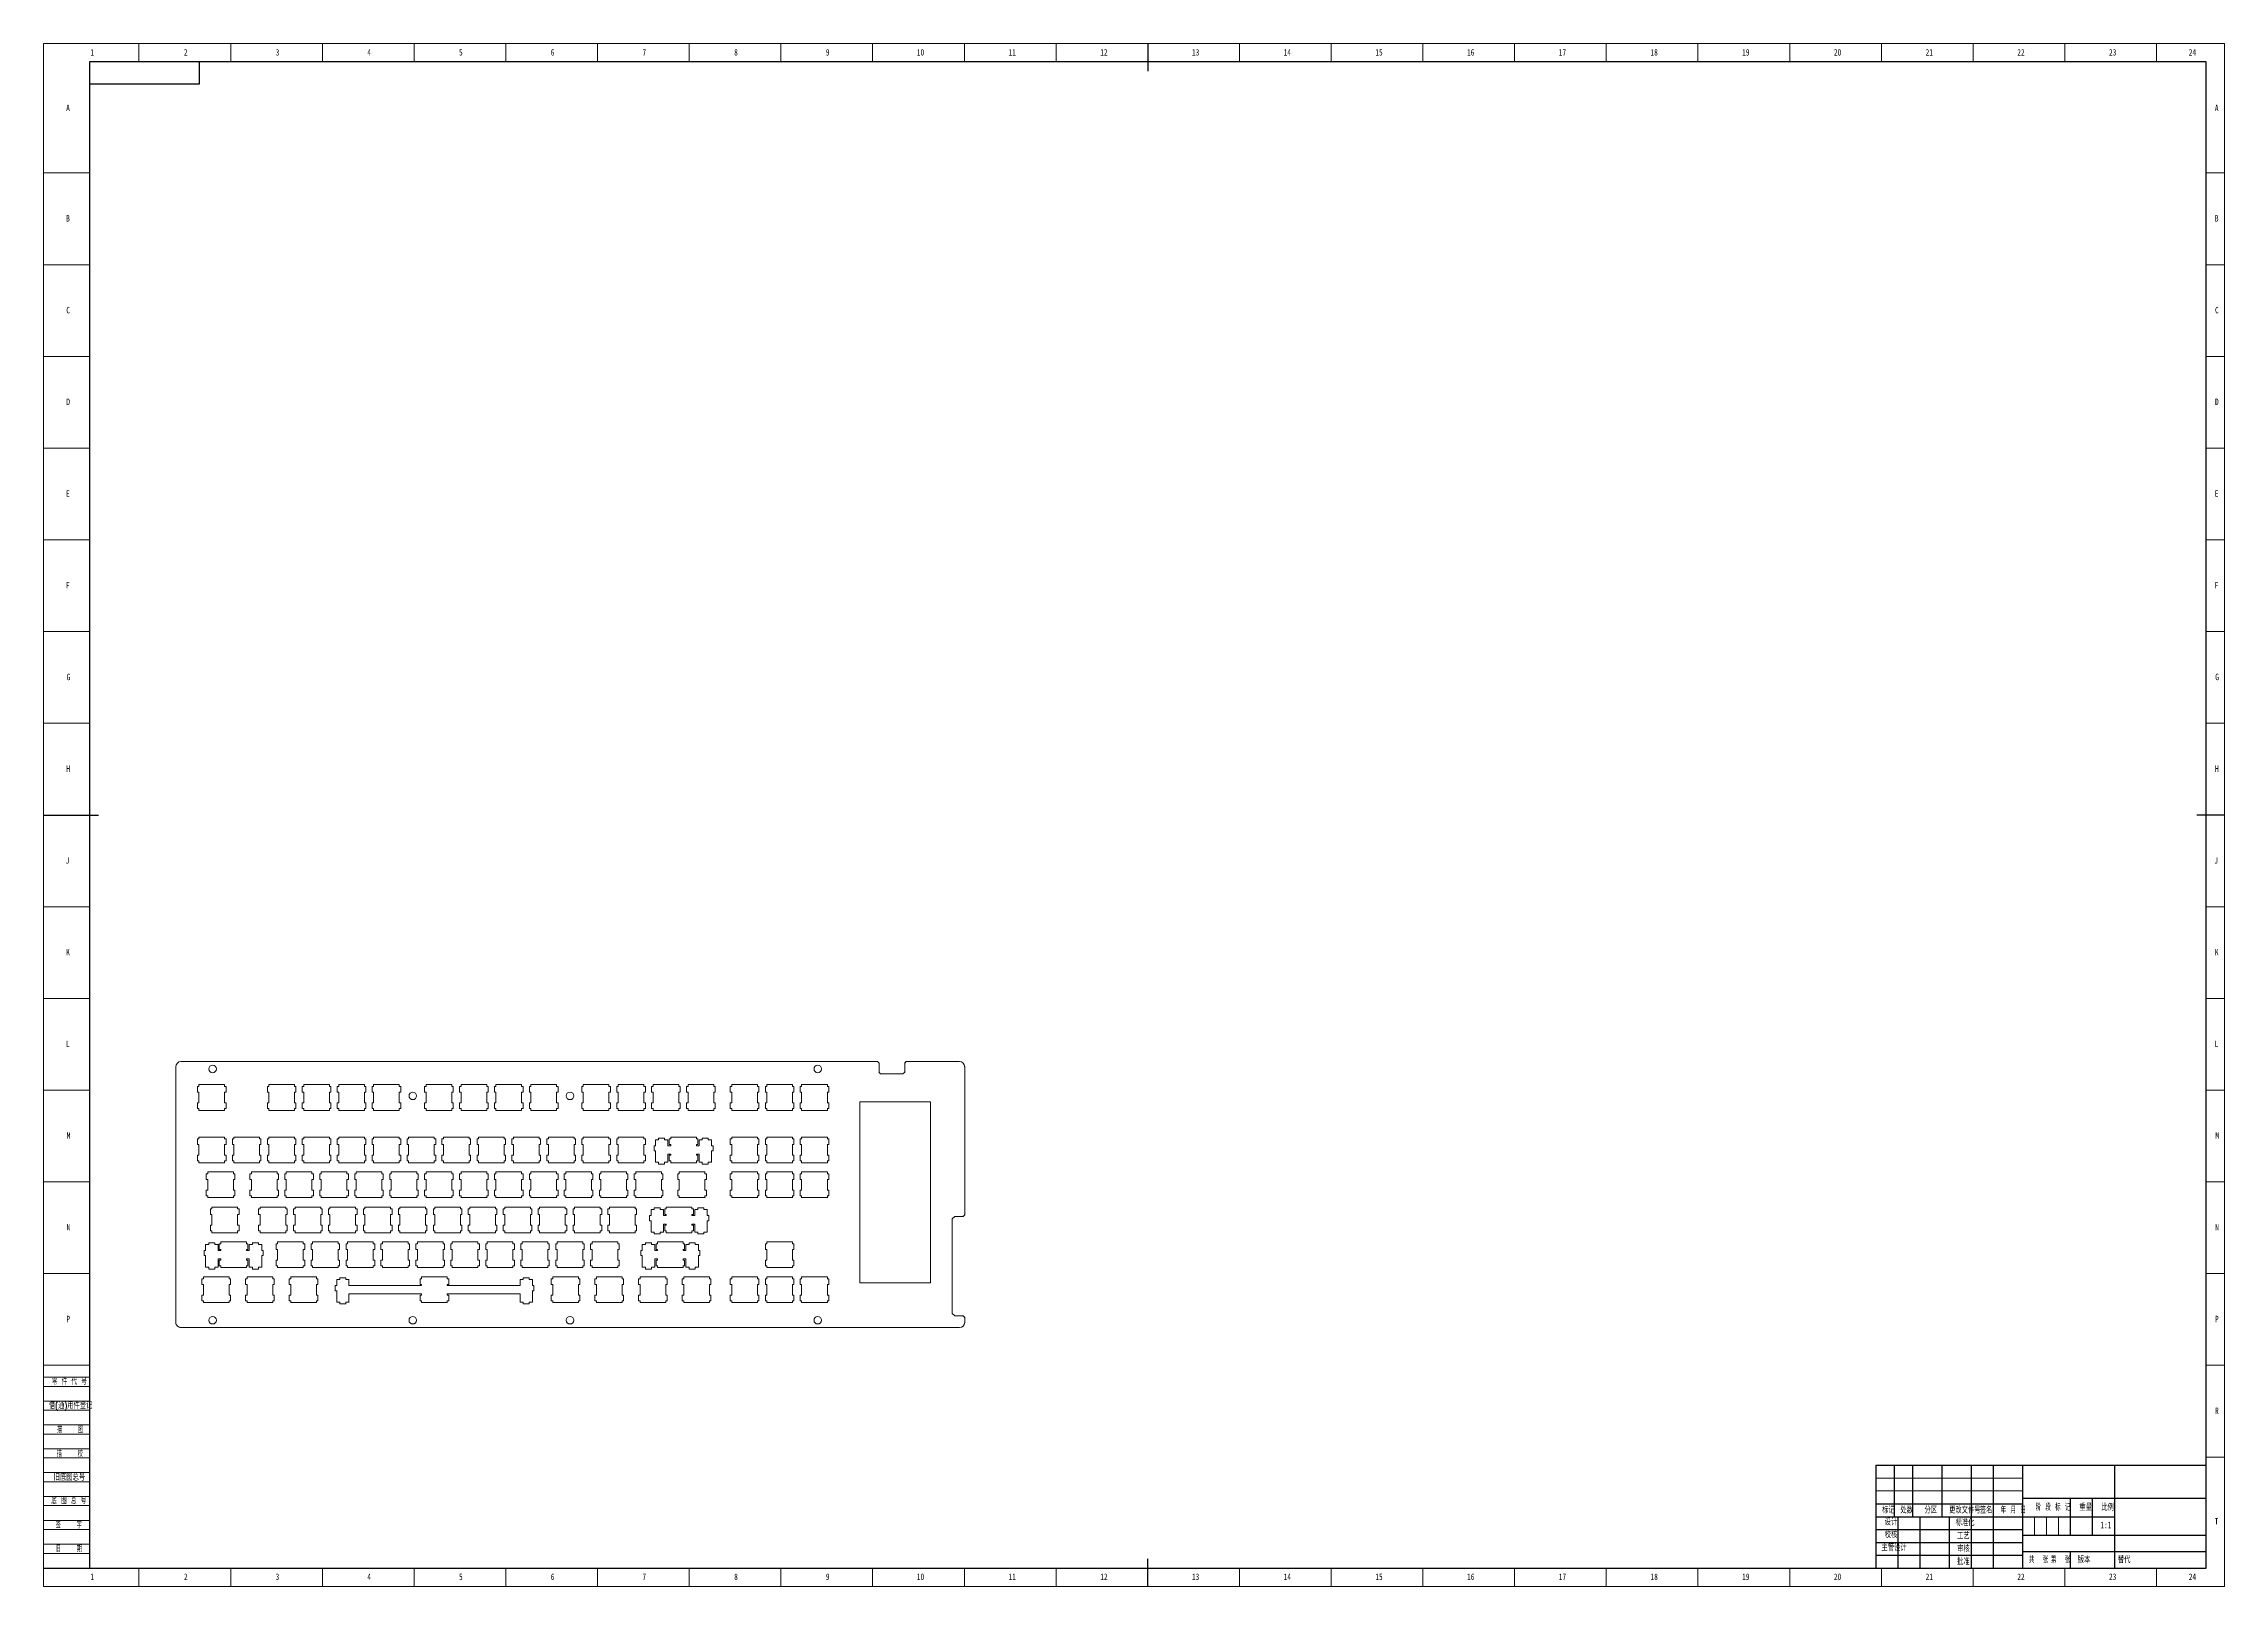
# Model space of a CAD drawing. Header units: millimetres. Extents: x 0 to 1189, y 0 to 841.
import ezdxf

# ---------------------------------------------------------------- set-up
doc = ezdxf.new("R2010")
doc.units = ezdxf.units.MM
doc.linetypes.add('SLD-实线', pattern=[0])
doc.styles.add('SLDTEXTSTYLE0', font='TXT', dxfattribs={"width": 0.7, "bigfont": 'bigfont'})
doc.styles.add('SLDTEXTSTYLE1', font='TXT', dxfattribs={"width": 0.6, "bigfont": 'bigfont'})
doc.styles.add('SLDTEXTSTYLE2', font='TXT', dxfattribs={"width": 0.614286, "bigfont": 'bigfont'})
doc.styles.add('SLDTEXTSTYLE3', font='TXT', dxfattribs={"width": 0.62, "bigfont": 'bigfont'})
doc.styles.add('SLDTEXTSTYLE4', font='TXT', dxfattribs={"width": 0.566667, "bigfont": 'bigfont'})
doc.styles.add('SLDTEXTSTYLE5', font='TXT', dxfattribs={"width": 0.7})

msp = doc.modelspace()

# ---------------------------------------------------------------- texts
at = {"color": 7, "linetype": 'SLD-实线', "lineweight": 18, "true_color": 0xffffff, "char_height": 3.5}
for s, insert, attachment_point, style in [('1', (26.5, 838), 2, 'SLDTEXTSTYLE5'), ('2', (77.5, 838), 2, 'SLDTEXTSTYLE5'), ('3', (127.5, 838), 2, 'SLDTEXTSTYLE5'), ('4', (177.5, 838), 2, 'SLDTEXTSTYLE5'), ('5', (227.5, 838), 2, 'SLDTEXTSTYLE5'), ('6', (277.5, 838), 2, 'SLDTEXTSTYLE5'), ('7', (327.5, 838), 2, 'SLDTEXTSTYLE5'), ('8', (377.5, 838), 2, 'SLDTEXTSTYLE5'), ('9', (427.5, 838), 2, 'SLDTEXTSTYLE5'), ('10', (478.1, 838), 2, 'SLDTEXTSTYLE5'), ('11', (528.1, 838), 2, 'SLDTEXTSTYLE5'), ('12', (578.1, 838), 2, 'SLDTEXTSTYLE5'), ('13', (628.1, 838), 2, 'SLDTEXTSTYLE5'), ('14', (678.1, 838), 2, 'SLDTEXTSTYLE5'), ('15', (728.1, 838), 2, 'SLDTEXTSTYLE5'), ('16', (778.1, 838), 2, 'SLDTEXTSTYLE5'), ('17', (828.1, 838), 2, 'SLDTEXTSTYLE5'), ('18', (878.1, 838), 2, 'SLDTEXTSTYLE5'), ('19', (928.1, 838), 2, 'SLDTEXTSTYLE5'), ('20', (978.1, 838), 2, 'SLDTEXTSTYLE5'), ('21', (1028.1, 838), 2, 'SLDTEXTSTYLE5'), ('22', (1078.1, 838), 2, 'SLDTEXTSTYLE5'), ('23', (1128.1, 838), 2, 'SLDTEXTSTYLE5'), ('24', (1171.6, 838), 2, 'SLDTEXTSTYLE5'), ('A', (13.3, 807.7), 2, 'SLDTEXTSTYLE5'), ('A', (1184.8, 807.7), 2, 'SLDTEXTSTYLE5'), ('B', (13.3, 747.5), 2, 'SLDTEXTSTYLE5'), ('B', (1184.8, 747.5), 2, 'SLDTEXTSTYLE5'), ('C', (13.4, 697.5), 2, 'SLDTEXTSTYLE5'), ('C', (1184.9, 697.5), 2, 'SLDTEXTSTYLE5'), ('D', (13.4, 647.5), 2, 'SLDTEXTSTYLE5'), ('D', (1184.9, 647.5), 2, 'SLDTEXTSTYLE5'), ('E', (13.3, 597.5), 2, 'SLDTEXTSTYLE5'), ('E', (1184.8, 597.5), 2, 'SLDTEXTSTYLE5'), ('F', (13.2, 547.5), 2, 'SLDTEXTSTYLE5'), ('F', (1184.7, 547.5), 2, 'SLDTEXTSTYLE5'), ('G', (13.5, 497.5), 2, 'SLDTEXTSTYLE5'), ('G', (1185, 497.5), 2, 'SLDTEXTSTYLE5'), ('H', (13.4, 447.5), 2, 'SLDTEXTSTYLE5'), ('H', (1184.9, 447.5), 2, 'SLDTEXTSTYLE5'), ('J', (13, 397.5), 2, 'SLDTEXTSTYLE5'), ('J', (1184.5, 397.5), 2, 'SLDTEXTSTYLE5'), ('K', (13.3, 347.5), 2, 'SLDTEXTSTYLE5'), ('K', (1184.8, 347.5), 2, 'SLDTEXTSTYLE5'), ('L', (13.2, 297.5), 2, 'SLDTEXTSTYLE5'), ('L', (1184.7, 297.5), 2, 'SLDTEXTSTYLE5'), ('M', (13.6, 247.5), 2, 'SLDTEXTSTYLE5'), ('M', (1185.1, 247.5), 2, 'SLDTEXTSTYLE5'), ('N', (13.5, 197.5), 2, 'SLDTEXTSTYLE5'), ('N', (1185, 197.5), 2, 'SLDTEXTSTYLE5'), ('P', (13.4, 147.5), 2, 'SLDTEXTSTYLE5'), ('P', (1184.9, 147.5), 2, 'SLDTEXTSTYLE5'), ('R', (1184.9, 97.5), 2, 'SLDTEXTSTYLE5'), ('T', (1184.7, 37.3), 2, 'SLDTEXTSTYLE5'), ('校核', (1007.2, 29.9), 2, 'SLDTEXTSTYLE0'), ('1:1', (1124.4, 35.2), 2, 'SLDTEXTSTYLE5'), ('主管设计', (1008.9, 22.8), 2, 'SLDTEXTSTYLE0'), ('替代', (1130.9, 16.2), 1, 'SLDTEXTSTYLE0'), ('1', (26.5, 7), 2, 'SLDTEXTSTYLE5'), ('2', (77.5, 7), 2, 'SLDTEXTSTYLE5'), ('3', (127.5, 7), 2, 'SLDTEXTSTYLE5'), ('4', (177.5, 7), 2, 'SLDTEXTSTYLE5'), ('5', (227.5, 7), 2, 'SLDTEXTSTYLE5'), ('6', (277.5, 7), 2, 'SLDTEXTSTYLE5'), ('7', (327.5, 7), 2, 'SLDTEXTSTYLE5'), ('8', (377.5, 7), 2, 'SLDTEXTSTYLE5'), ('9', (427.5, 7), 2, 'SLDTEXTSTYLE5'), ('10', (478.1, 7), 2, 'SLDTEXTSTYLE5'), ('11', (528.1, 7), 2, 'SLDTEXTSTYLE5'), ('12', (578.1, 7), 2, 'SLDTEXTSTYLE5'), ('13', (628.1, 7), 2, 'SLDTEXTSTYLE5'), ('14', (678.1, 7), 2, 'SLDTEXTSTYLE5'), ('15', (728.1, 7), 2, 'SLDTEXTSTYLE5'), ('16', (778.1, 7), 2, 'SLDTEXTSTYLE5'), ('17', (828.1, 7), 2, 'SLDTEXTSTYLE5'), ('18', (878.1, 7), 2, 'SLDTEXTSTYLE5'), ('19', (928.1, 7), 2, 'SLDTEXTSTYLE5'), ('20', (978.1, 7), 2, 'SLDTEXTSTYLE5'), ('21', (1028.1, 7), 2, 'SLDTEXTSTYLE5'), ('22', (1078.1, 7), 2, 'SLDTEXTSTYLE5'), ('23', (1128.1, 7), 2, 'SLDTEXTSTYLE5'), ('24', (1171.6, 7), 2, 'SLDTEXTSTYLE5')]:
    msp.add_mtext(s, dxfattribs=dict(at, insert=insert, attachment_point=attachment_point, style=style))
at = {"color": 7, "linetype": 'SLD-实线', "lineweight": 18, "char_height": 3.5}
for s, insert, attachment_point, style in [('零 件 代 号', (4.5, 113.4), 1, 'SLDTEXTSTYLE2'), ('借(通)用件登记', (2.9, 100.3), 1, 'SLDTEXTSTYLE0'), ('描    图', (14.4, 87.2), 2, 'SLDTEXTSTYLE4'), ('描    校', (14.3, 74.1), 2, 'SLDTEXTSTYLE4'), ('旧底图总号', (5.5, 61.2), 1, 'SLDTEXTSTYLE0'), ('底 图 总 号', (4.2, 48.4), 1, 'SLDTEXTSTYLE2'), ('标记', (1005.8, 43.3), 2, 'SLDTEXTSTYLE0'), ('设计', (1007.2, 36.8), 2, 'SLDTEXTSTYLE0'), ('处数', (1015.8, 43.3), 2, 'SLDTEXTSTYLE0'), ('分区', (1028.9, 43.3), 2, 'SLDTEXTSTYLE0'), ('更改文件号', (1047.5, 43.3), 2, 'SLDTEXTSTYLE0'), ('标准化', (1047.6, 36.4), 2, 'SLDTEXTSTYLE0'), ('签名', (1059.1, 43.3), 2, 'SLDTEXTSTYLE0'), ('年 月 日', (1073.9, 43.3), 2, 'SLDTEXTSTYLE3'), ('阶 段 标 记', (1095.5, 44.8), 2, 'SLDTEXTSTYLE2'), ('重量', (1113.4, 44.8), 2, 'SLDTEXTSTYLE0'), ('比例', (1125.3, 44.8), 2, 'SLDTEXTSTYLE0'), ('签    字', (13.7, 35.2), 2, 'SLDTEXTSTYLE4'), ('工艺', (1046.7, 29.2), 2, 'SLDTEXTSTYLE0'), ('日    期', (13.8, 22.2), 2, 'SLDTEXTSTYLE4'), ('批准', (1046.7, 15.2), 2, 'SLDTEXTSTYLE0'), ('审核', (1046.7, 22.2), 2, 'SLDTEXTSTYLE0'), ('共  张', (1087.7, 16.2), 2, 'SLDTEXTSTYLE1'), ('第  张', (1099.7, 16.2), 2, 'SLDTEXTSTYLE1'), ('版本', (1112.5, 16.2), 2, 'SLDTEXTSTYLE0')]:
    msp.add_mtext(s, dxfattribs=dict(at, insert=insert, attachment_point=attachment_point, style=style))

# ---------------------------------------------------------------- linework, layer by layer
at = {"color": 7, "linetype": 'SLD-实线', "lineweight": 18}
for p, q in [((1189, 841), (0, 841)), ((0, 841), (0, 0)), ((1189, 0), (1189, 841)), ((0, 114), (25, 114)), ((0, 109), (25, 109)), ((0, 101), (25, 101)), ((0, 96), (25, 96)), ((0, 88), (25, 88)), ((0, 83), (25, 83)), ((0, 75), (25, 75)), ((0, 70), (25, 70)), ((0, 62), (25, 62)), ((0, 57), (25, 57)), ((0, 49), (25, 49)), ((999, 59), (1079, 59)), ((999, 52), (1079, 52)), ((0, 44), (25, 44)), ((0, 36), (25, 36)), ((1085.5, 38), (1085.5, 28)), ((1092, 38), (1092, 28)), ((1098.5, 38), (1098.5, 28)), ((0, 31), (25, 31)), ((0, 23), (25, 23)), ((0, 18), (25, 18)), ((0, 0), (1189, 0))]:
    msp.add_line(p, q, dxfattribs=at)
at = {"color": 7, "linetype": 'SLD-实线', "lineweight": 18, "true_color": 0xffffff}
for p, q in [((52, 841), (52, 831.1)), ((102, 841), (102, 831.1)), ((152, 841), (152, 831.1)), ((202, 841), (202, 831.1)), ((252, 841), (252, 831.1)), ((302, 841), (302, 831.1)), ((352, 841), (352, 831.1)), ((402, 841), (402, 831.1)), ((452, 841), (452, 831.1)), ((502, 841), (502, 831.1)), ((552, 841), (552, 831.1)), ((652, 841), (652, 831.1)), ((702, 841), (702, 831.1)), ((752, 841), (752, 831.1)), ((802, 841), (802, 831.1)), ((852, 841), (852, 831.1)), ((902, 841), (902, 831.1)), ((952, 841), (952, 831.1)), ((1002, 841), (1002, 831.1)), ((1052, 841), (1052, 831.1)), ((1102, 841), (1102, 831.1)), ((1152, 841), (1152, 831.1)), ((0, 770.5), (25, 770.5)), ((1189, 770.5), (1179, 770.5)), ((0, 720.5), (25, 720.5)), ((1189, 720.5), (1179, 720.5)), ((0, 670.5), (25, 670.5)), ((1189, 670.5), (1179, 670.5)), ((0, 620.5), (25, 620.5)), ((1189, 620.5), (1179, 620.5)), ((0, 570.5), (25, 570.5)), ((1189, 570.5), (1179, 570.5)), ((0, 520.5), (25, 520.5)), ((1189, 520.5), (1179, 520.5)), ((0, 470.5), (25, 470.5)), ((1189, 470.5), (1179, 470.5)), ((0, 370.5), (25, 370.5)), ((1189, 370.5), (1179, 370.5)), ((0, 320.5), (25, 320.5)), ((1189, 320.5), (1179, 320.5)), ((0, 270.5), (25, 270.5)), ((1189, 270.5), (1179, 270.5)), ((0, 220.5), (25, 220.5)), ((1189, 220.5), (1179, 220.5)), ((0, 170.5), (25, 170.5)), ((1189, 170.5), (1179, 170.5)), ((0, 120.5), (25, 120.5)), ((1189, 120.5), (1179, 120.5)), ((1189, 70.5), (1179, 70.5)), ((52, 0), (52, 10)), ((102, 0), (102, 10)), ((152, 0), (152, 10)), ((202, 0), (202, 10)), ((252, 0), (252, 10)), ((302, 0), (302, 10)), ((352, 0), (352, 10)), ((402, 0), (402, 10)), ((452, 0), (452, 10)), ((502, 0), (502, 10)), ((552, 0), (552, 10)), ((652, 0), (652, 10)), ((702, 0), (702, 10)), ((752, 0), (752, 10)), ((802, 0), (802, 10)), ((852, 0), (852, 10)), ((902, 0), (902, 10)), ((952, 0), (952, 10)), ((1002, 0), (1002, 10)), ((1052, 0), (1052, 10)), ((1102, 0), (1102, 10)), ((1152, 0), (1152, 10))]:
    msp.add_line(p, q, dxfattribs=at)
at = {"color": 7, "linetype": 'SLD-实线', "lineweight": 25, "true_color": 0xffffff}
for p, q in [((602, 841), (602, 826)), ((0, 420.5), (30, 420.5)), ((1189, 420.5), (1174, 420.5)), ((602, 0), (602, 15)), ((1105, 19), (1105, 10))]:
    msp.add_line(p, q, dxfattribs=at)
at = {"color": 7, "linetype": 'SLD-实线', "lineweight": 25}
for p, q in [((1179, 831.1), (25, 831.1)), ((25, 831.1), (25, 10)), ((85, 819), (85, 831)), ((1179, 10), (1179, 831.1)), ((25, 819), (85, 819)), ((999, 66), (1179, 66)), ((999, 66), (999, 10)), ((1009, 66), (1009, 38)), ((1019, 66), (1019, 38)), ((1035, 66), (1035, 38)), ((1051, 66), (1051, 10)), ((1063, 66), (1063, 10)), ((1079, 66), (1079, 10)), ((1129, 66), (1129, 38)), ((1079, 48), (1179, 48)), ((1105, 48), (1105, 28)), ((1117, 48), (1117, 28)), ((999, 45), (1079, 45)), ((999, 38), (1129, 38)), ((1011, 38), (1011, 10)), ((1023, 38), (1023, 10)), ((1039, 38), (1039, 10)), ((1129, 38), (1129, 10)), ((999, 31), (1079, 31)), ((999, 24), (1079, 24)), ((1079, 28), (1179, 28)), ((999, 17), (1079, 17)), ((1079, 19), (1179, 19)), ((0, 10), (1179, 10))]:
    msp.add_line(p, q, dxfattribs=at)
at = {"lineweight": 18}
for p, q in [((74.9, 286.1), (454.5, 286.1)), ((454.5, 286.1), (454.7, 286.1)), ((454.7, 286.1), (455.5, 285.3)), ((469.5, 285.3), (470.3, 286.1)), ((470.3, 286.1), (499.4, 286.1)), ((72.1, 283.3), (72.1, 143.9)), ((84.7, 273.5), (98.7, 273.5)), ((84.7, 272.5), (84.7, 273.5)), ((98.7, 272.5), (98.7, 273.5)), ((122.8, 273.5), (136.8, 273.5)), ((122.8, 272.5), (122.8, 273.5)), ((136.8, 272.5), (136.8, 273.5)), ((141.8, 273.5), (155.8, 273.5)), ((141.8, 272.5), (141.8, 273.5)), ((155.8, 272.5), (155.8, 273.5)), ((160.9, 273.5), (174.9, 273.5)), ((160.9, 272.5), (160.9, 273.5)), ((174.9, 272.5), (174.9, 273.5)), ((179.9, 273.5), (193.9, 273.5)), ((179.9, 272.5), (179.9, 273.5)), ((193.9, 272.5), (193.9, 273.5)), ((208.5, 273.5), (222.5, 273.5)), ((208.5, 272.5), (208.5, 273.5)), ((222.5, 272.5), (222.5, 273.5)), ((227.6, 273.5), (241.6, 273.5)), ((227.6, 272.5), (227.6, 273.5)), ((241.6, 272.5), (241.6, 273.5)), ((246.6, 273.5), (260.6, 273.5)), ((246.6, 272.5), (246.6, 273.5)), ((260.6, 272.5), (260.6, 273.5)), ((265.7, 273.5), (279.7, 273.5)), ((265.7, 272.5), (265.7, 273.5)), ((279.7, 272.5), (279.7, 273.5)), ((294.2, 273.5), (308.2, 273.5)), ((294.2, 272.5), (294.2, 273.5)), ((308.2, 272.5), (308.2, 273.5)), ((313.3, 273.5), (327.3, 273.5)), ((313.3, 272.5), (313.3, 273.5)), ((327.3, 272.5), (327.3, 273.5)), ((332.3, 273.5), (346.3, 273.5)), ((332.3, 272.5), (332.3, 273.5)), ((346.3, 272.5), (346.3, 273.5)), ((351.4, 273.5), (365.4, 273.5)), ((351.4, 272.5), (351.4, 273.5)), ((365.4, 272.5), (365.4, 273.5)), ((375.2, 273.5), (389.2, 273.5)), ((375.2, 272.5), (375.2, 273.5)), ((389.2, 272.5), (389.2, 273.5)), ((394.3, 273.5), (408.3, 273.5)), ((394.3, 272.5), (394.3, 273.5)), ((408.3, 272.5), (408.3, 273.5)), ((413.3, 273.5), (427.3, 273.5)), ((413.3, 272.5), (413.3, 273.5)), ((427.3, 272.5), (427.3, 273.5)), ((455.5, 280.2), (455.5, 285.3)), ((455.5, 280.2), (456.3, 279.4)), ((456.3, 279.4), (468.4, 279.4)), ((468.4, 279.4), (469.5, 280.4)), ((469.5, 285.2), (469.5, 285.3)), ((469.5, 280.4), (469.5, 285.2)), ((502.2, 283.3), (502.2, 203.1)), ((83.9, 269.4), (83.9, 272.5)), ((83.9, 272.5), (84.7, 272.5)), ((83.9, 269.4), (84.7, 269.4)), ((83.9, 260.5), (83.9, 263.6)), ((83.9, 263.6), (84.7, 263.6)), ((84.7, 263.6), (84.7, 269.4)), ((98.7, 272.5), (99.5, 272.5)), ((98.7, 269.4), (99.5, 269.4)), ((98.7, 263.6), (98.7, 269.4)), ((98.7, 263.6), (99.5, 263.6)), ((99.5, 269.4), (99.5, 272.5)), ((99.5, 260.5), (99.5, 263.6)), ((122, 269.4), (122, 272.5)), ((122, 272.5), (122.8, 272.5)), ((122, 269.4), (122.8, 269.4)), ((122, 260.5), (122, 263.6)), ((122, 263.6), (122.8, 263.6)), ((122.8, 263.6), (122.8, 269.4)), ((136.8, 272.5), (137.6, 272.5)), ((136.8, 263.6), (136.8, 269.4)), ((136.8, 269.4), (137.6, 269.4)), ((136.8, 263.6), (137.6, 263.6)), ((137.6, 269.4), (137.6, 272.5)), ((137.6, 260.5), (137.6, 263.6)), ((141, 269.4), (141, 272.5)), ((141, 272.5), (141.8, 272.5)), ((141, 269.4), (141.8, 269.4)), ((141, 260.5), (141, 263.6)), ((141, 263.6), (141.8, 263.6)), ((141.8, 263.6), (141.8, 269.4)), ((155.8, 272.5), (156.6, 272.5)), ((155.8, 269.4), (156.6, 269.4)), ((155.8, 263.6), (155.8, 269.4)), ((155.8, 263.6), (156.6, 263.6)), ((156.6, 269.4), (156.6, 272.5)), ((156.6, 260.5), (156.6, 263.6)), ((160.1, 272.5), (160.9, 272.5)), ((160.1, 269.4), (160.1, 272.5)), ((160.1, 269.4), (160.9, 269.4)), ((160.1, 263.6), (160.9, 263.6)), ((160.1, 260.5), (160.1, 263.6)), ((160.9, 263.6), (160.9, 269.4)), ((174.9, 272.5), (175.7, 272.5)), ((174.9, 263.6), (174.9, 269.4)), ((174.9, 269.4), (175.7, 269.4)), ((174.9, 263.6), (175.7, 263.6)), ((175.7, 269.4), (175.7, 272.5)), ((175.7, 260.5), (175.7, 263.6)), ((179.1, 269.4), (179.1, 272.5)), ((179.1, 272.5), (179.9, 272.5)), ((179.1, 269.4), (179.9, 269.4)), ((179.1, 260.5), (179.1, 263.6)), ((179.1, 263.6), (179.9, 263.6)), ((179.9, 263.6), (179.9, 269.4)), ((193.9, 272.5), (194.7, 272.5)), ((193.9, 263.6), (193.9, 269.4)), ((193.9, 269.4), (194.7, 269.4)), ((193.9, 263.6), (194.7, 263.6)), ((194.7, 269.4), (194.7, 272.5)), ((194.7, 260.5), (194.7, 263.6)), ((207.7, 269.4), (207.7, 272.5)), ((207.7, 272.5), (208.5, 272.5)), ((207.7, 269.4), (208.5, 269.4)), ((207.7, 260.5), (207.7, 263.6)), ((207.7, 263.6), (208.5, 263.6)), ((208.5, 263.6), (208.5, 269.4)), ((222.5, 272.5), (223.3, 272.5)), ((222.5, 269.4), (223.3, 269.4)), ((222.5, 263.6), (222.5, 269.4)), ((222.5, 263.6), (223.3, 263.6)), ((223.3, 269.4), (223.3, 272.5)), ((223.3, 260.5), (223.3, 263.6)), ((226.8, 272.5), (227.6, 272.5)), ((226.8, 269.4), (226.8, 272.5)), ((226.8, 269.4), (227.6, 269.4)), ((226.8, 263.6), (227.6, 263.6)), ((226.8, 260.5), (226.8, 263.6)), ((227.6, 263.6), (227.6, 269.4)), ((241.6, 272.5), (242.4, 272.5)), ((241.6, 263.6), (241.6, 269.4)), ((241.6, 269.4), (242.4, 269.4)), ((241.6, 263.6), (242.4, 263.6)), ((242.4, 269.4), (242.4, 272.5)), ((242.4, 260.5), (242.4, 263.6)), ((245.8, 269.4), (245.8, 272.5)), ((245.8, 272.5), (246.6, 272.5)), ((245.8, 269.4), (246.6, 269.4)), ((245.8, 260.5), (245.8, 263.6)), ((245.8, 263.6), (246.6, 263.6)), ((246.6, 263.6), (246.6, 269.4)), ((260.6, 272.5), (261.4, 272.5)), ((260.6, 263.6), (260.6, 269.4)), ((260.6, 269.4), (261.4, 269.4)), ((260.6, 263.6), (261.4, 263.6)), ((261.4, 269.4), (261.4, 272.5)), ((261.4, 260.5), (261.4, 263.6)), ((264.9, 269.4), (264.9, 272.5)), ((264.9, 272.5), (265.7, 272.5)), ((264.9, 269.4), (265.7, 269.4)), ((264.9, 260.5), (264.9, 263.6)), ((264.9, 263.6), (265.7, 263.6)), ((265.7, 263.6), (265.7, 269.4)), ((279.7, 272.5), (280.5, 272.5)), ((279.7, 269.4), (280.5, 269.4)), ((279.7, 263.6), (279.7, 269.4)), ((279.7, 263.6), (280.5, 263.6)), ((280.5, 269.4), (280.5, 272.5)), ((280.5, 260.5), (280.5, 263.6)), ((293.4, 269.4), (293.4, 272.5)), ((293.4, 272.5), (294.2, 272.5)), ((293.4, 269.4), (294.2, 269.4)), ((293.4, 260.5), (293.4, 263.6)), ((293.4, 263.6), (294.2, 263.6)), ((294.2, 263.6), (294.2, 269.4)), ((308.2, 272.5), (309, 272.5)), ((308.2, 269.4), (309, 269.4)), ((308.2, 263.6), (308.2, 269.4)), ((308.2, 263.6), (309, 263.6)), ((309, 269.4), (309, 272.5)), ((309, 260.5), (309, 263.6)), ((312.5, 272.5), (313.3, 272.5)), ((312.5, 269.4), (312.5, 272.5)), ((312.5, 269.4), (313.3, 269.4)), ((312.5, 263.6), (313.3, 263.6)), ((312.5, 260.5), (312.5, 263.6)), ((313.3, 263.6), (313.3, 269.4)), ((327.3, 272.5), (328.1, 272.5)), ((327.3, 263.6), (327.3, 269.4)), ((327.3, 269.4), (328.1, 269.4)), ((327.3, 263.6), (328.1, 263.6)), ((328.1, 269.4), (328.1, 272.5)), ((328.1, 260.5), (328.1, 263.6)), ((331.5, 269.4), (331.5, 272.5)), ((331.5, 272.5), (332.3, 272.5)), ((331.5, 269.4), (332.3, 269.4)), ((331.5, 260.5), (331.5, 263.6)), ((331.5, 263.6), (332.3, 263.6)), ((332.3, 263.6), (332.3, 269.4)), ((346.3, 272.5), (347.1, 272.5)), ((346.3, 263.6), (346.3, 269.4)), ((346.3, 269.4), (347.1, 269.4)), ((346.3, 263.6), (347.1, 263.6)), ((347.1, 269.4), (347.1, 272.5)), ((347.1, 260.5), (347.1, 263.6)), ((350.6, 272.5), (351.4, 272.5)), ((350.6, 269.4), (350.6, 272.5)), ((350.6, 269.4), (351.4, 269.4)), ((350.6, 263.6), (351.4, 263.6)), ((350.6, 260.5), (350.6, 263.6)), ((351.4, 263.6), (351.4, 269.4)), ((365.4, 272.5), (366.2, 272.5)), ((365.4, 269.4), (366.2, 269.4)), ((365.4, 263.6), (365.4, 269.4)), ((365.4, 263.6), (366.2, 263.6)), ((366.2, 269.4), (366.2, 272.5)), ((366.2, 260.5), (366.2, 263.6)), ((374.4, 269.4), (374.4, 272.5)), ((374.4, 272.5), (375.2, 272.5)), ((374.4, 269.4), (375.2, 269.4)), ((374.4, 260.5), (374.4, 263.6)), ((374.4, 263.6), (375.2, 263.6)), ((375.2, 263.6), (375.2, 269.4)), ((389.2, 272.5), (390, 272.5)), ((389.2, 269.4), (390, 269.4)), ((389.2, 263.6), (389.2, 269.4)), ((389.2, 263.6), (390, 263.6)), ((390, 269.4), (390, 272.5)), ((390, 260.5), (390, 263.6)), ((393.5, 272.5), (394.3, 272.5)), ((393.5, 269.4), (393.5, 272.5)), ((393.5, 269.4), (394.3, 269.4)), ((393.5, 263.6), (394.3, 263.6)), ((393.5, 260.5), (393.5, 263.6)), ((394.3, 263.6), (394.3, 269.4)), ((408.3, 272.5), (409.1, 272.5)), ((408.3, 263.6), (408.3, 269.4)), ((408.3, 269.4), (409.1, 269.4)), ((408.3, 263.6), (409.1, 263.6)), ((409.1, 269.4), (409.1, 272.5)), ((409.1, 260.5), (409.1, 263.6)), ((412.5, 269.4), (412.5, 272.5)), ((412.5, 272.5), (413.3, 272.5)), ((412.5, 269.4), (413.3, 269.4)), ((412.5, 260.5), (412.5, 263.6)), ((412.5, 263.6), (413.3, 263.6)), ((413.3, 263.6), (413.3, 269.4)), ((427.3, 272.5), (428.1, 272.5)), ((427.3, 263.6), (427.3, 269.4)), ((427.3, 269.4), (428.1, 269.4)), ((427.3, 263.6), (428.1, 263.6)), ((428.1, 269.4), (428.1, 272.5)), ((428.1, 260.5), (428.1, 263.6)), ((445, 264.2), (483.5, 264.2)), ((445, 264.2), (445, 167.5)), ((483.5, 165.5), (483.5, 264.2)), ((83.9, 260.5), (84.7, 260.5)), ((84.7, 259.5), (84.7, 260.5)), ((84.7, 259.5), (98.7, 259.5)), ((98.7, 260.5), (99.5, 260.5)), ((98.7, 259.5), (98.7, 260.5)), ((122, 260.5), (122.8, 260.5)), ((122.8, 259.5), (122.8, 260.5)), ((122.8, 259.5), (136.8, 259.5)), ((136.8, 259.5), (136.8, 260.5)), ((136.8, 260.5), (137.6, 260.5)), ((141, 260.5), (141.8, 260.5)), ((141.8, 259.5), (141.8, 260.5)), ((141.8, 259.5), (155.8, 259.5)), ((155.8, 260.5), (156.6, 260.5)), ((155.8, 259.5), (155.8, 260.5)), ((160.1, 260.5), (160.9, 260.5)), ((160.9, 259.5), (160.9, 260.5)), ((160.9, 259.5), (174.9, 259.5)), ((174.9, 259.5), (174.9, 260.5)), ((174.9, 260.5), (175.7, 260.5)), ((179.1, 260.5), (179.9, 260.5)), ((179.9, 259.5), (179.9, 260.5)), ((179.9, 259.5), (193.9, 259.5)), ((193.9, 259.5), (193.9, 260.5)), ((193.9, 260.5), (194.7, 260.5)), ((207.7, 260.5), (208.5, 260.5)), ((208.5, 259.5), (208.5, 260.5)), ((208.5, 259.5), (222.5, 259.5)), ((222.5, 260.5), (223.3, 260.5)), ((222.5, 259.5), (222.5, 260.5)), ((226.8, 260.5), (227.6, 260.5)), ((227.6, 259.5), (227.6, 260.5)), ((227.6, 259.5), (241.6, 259.5)), ((241.6, 259.5), (241.6, 260.5)), ((241.6, 260.5), (242.4, 260.5)), ((245.8, 260.5), (246.6, 260.5)), ((246.6, 259.5), (246.6, 260.5)), ((246.6, 259.5), (260.6, 259.5)), ((260.6, 259.5), (260.6, 260.5)), ((260.6, 260.5), (261.4, 260.5)), ((264.9, 260.5), (265.7, 260.5)), ((265.7, 259.5), (265.7, 260.5)), ((265.7, 259.5), (279.7, 259.5)), ((279.7, 260.5), (280.5, 260.5)), ((279.7, 259.5), (279.7, 260.5)), ((293.4, 260.5), (294.2, 260.5)), ((294.2, 259.5), (294.2, 260.5)), ((294.2, 259.5), (308.2, 259.5)), ((308.2, 260.5), (309, 260.5)), ((308.2, 259.5), (308.2, 260.5)), ((312.5, 260.5), (313.3, 260.5)), ((313.3, 259.5), (313.3, 260.5)), ((313.3, 259.5), (327.3, 259.5)), ((327.3, 259.5), (327.3, 260.5)), ((327.3, 260.5), (328.1, 260.5)), ((331.5, 260.5), (332.3, 260.5)), ((332.3, 259.5), (332.3, 260.5)), ((332.3, 259.5), (346.3, 259.5)), ((346.3, 259.5), (346.3, 260.5)), ((346.3, 260.5), (347.1, 260.5)), ((350.6, 260.5), (351.4, 260.5)), ((351.4, 259.5), (351.4, 260.5)), ((351.4, 259.5), (365.4, 259.5)), ((365.4, 260.5), (366.2, 260.5)), ((365.4, 259.5), (365.4, 260.5)), ((374.4, 260.5), (375.2, 260.5)), ((375.2, 259.5), (375.2, 260.5)), ((375.2, 259.5), (389.2, 259.5)), ((389.2, 260.5), (390, 260.5)), ((389.2, 259.5), (389.2, 260.5)), ((393.5, 260.5), (394.3, 260.5)), ((394.3, 259.5), (394.3, 260.5)), ((394.3, 259.5), (408.3, 259.5)), ((408.3, 259.5), (408.3, 260.5)), ((408.3, 260.5), (409.1, 260.5)), ((412.5, 260.5), (413.3, 260.5)), ((413.3, 259.5), (413.3, 260.5)), ((413.3, 259.5), (427.3, 259.5)), ((427.3, 259.5), (427.3, 260.5)), ((427.3, 260.5), (428.1, 260.5)), ((83.9, 240.8), (83.9, 243.9)), ((83.9, 243.9), (84.7, 243.9)), ((83.9, 240.8), (84.7, 240.8)), ((84.7, 244.9), (98.7, 244.9)), ((84.7, 243.9), (84.7, 244.9)), ((84.7, 235), (84.7, 240.8)), ((98.7, 243.9), (98.7, 244.9)), ((98.7, 243.9), (99.5, 243.9)), ((98.7, 240.8), (99.5, 240.8)), ((98.7, 235), (98.7, 240.8)), ((99.5, 240.8), (99.5, 243.9)), ((102.9, 243.9), (103.7, 243.9)), ((102.9, 240.8), (102.9, 243.9)), ((102.9, 240.8), (103.7, 240.8)), ((103.7, 244.9), (117.7, 244.9)), ((103.7, 243.9), (103.7, 244.9)), ((103.7, 235), (103.7, 240.8)), ((117.7, 243.9), (117.7, 244.9)), ((117.7, 243.9), (118.5, 243.9)), ((117.7, 235), (117.7, 240.8)), ((117.7, 240.8), (118.5, 240.8)), ((118.5, 240.8), (118.5, 243.9)), ((122, 240.8), (122, 243.9)), ((122, 243.9), (122.8, 243.9)), ((122, 240.8), (122.8, 240.8)), ((122.8, 244.9), (136.8, 244.9)), ((122.8, 243.9), (122.8, 244.9)), ((122.8, 235), (122.8, 240.8)), ((136.8, 243.9), (136.8, 244.9)), ((136.8, 243.9), (137.6, 243.9)), ((136.8, 235), (136.8, 240.8)), ((136.8, 240.8), (137.6, 240.8)), ((137.6, 240.8), (137.6, 243.9)), ((141, 240.8), (141, 243.9)), ((141, 243.9), (141.8, 243.9)), ((141, 240.8), (141.8, 240.8)), ((141.8, 244.9), (155.8, 244.9)), ((141.8, 243.9), (141.8, 244.9)), ((141.8, 235), (141.8, 240.8)), ((155.8, 243.9), (155.8, 244.9)), ((155.8, 243.9), (156.6, 243.9)), ((155.8, 240.8), (156.6, 240.8)), ((155.8, 235), (155.8, 240.8)), ((156.6, 240.8), (156.6, 243.9)), ((160.1, 243.9), (160.9, 243.9)), ((160.1, 240.8), (160.1, 243.9)), ((160.1, 240.8), (160.9, 240.8)), ((160.9, 244.9), (174.9, 244.9)), ((160.9, 243.9), (160.9, 244.9)), ((160.9, 235), (160.9, 240.8)), ((174.9, 243.9), (174.9, 244.9)), ((174.9, 243.9), (175.7, 243.9)), ((174.9, 235), (174.9, 240.8)), ((174.9, 240.8), (175.7, 240.8)), ((175.7, 240.8), (175.7, 243.9)), ((179.1, 240.8), (179.1, 243.9)), ((179.1, 243.9), (179.9, 243.9)), ((179.1, 240.8), (179.9, 240.8)), ((179.9, 244.9), (193.9, 244.9)), ((179.9, 243.9), (179.9, 244.9)), ((179.9, 235), (179.9, 240.8)), ((193.9, 243.9), (193.9, 244.9)), ((193.9, 243.9), (194.7, 243.9)), ((193.9, 235), (193.9, 240.8)), ((193.9, 240.8), (194.7, 240.8)), ((194.7, 240.8), (194.7, 243.9)), ((198.2, 243.9), (199, 243.9)), ((198.2, 240.8), (198.2, 243.9)), ((198.2, 240.8), (199, 240.8)), ((199, 244.9), (213, 244.9)), ((199, 243.9), (199, 244.9)), ((199, 235), (199, 240.8)), ((213, 243.9), (213, 244.9)), ((213, 243.9), (213.8, 243.9)), ((213, 240.8), (213.8, 240.8)), ((213, 235), (213, 240.8)), ((213.8, 240.8), (213.8, 243.9)), ((217.2, 240.8), (217.2, 243.9)), ((217.2, 243.9), (218, 243.9)), ((217.2, 240.8), (218, 240.8)), ((218, 244.9), (232, 244.9)), ((218, 243.9), (218, 244.9)), ((218, 235), (218, 240.8)), ((232, 243.9), (232, 244.9)), ((232, 243.9), (232.8, 243.9)), ((232, 235), (232, 240.8)), ((232, 240.8), (232.8, 240.8)), ((232.8, 240.8), (232.8, 243.9)), ((236.3, 240.8), (236.3, 243.9)), ((236.3, 243.9), (237.1, 243.9)), ((236.3, 240.8), (237.1, 240.8)), ((237.1, 244.9), (251.1, 244.9)), ((237.1, 243.9), (237.1, 244.9)), ((237.1, 235), (237.1, 240.8)), ((251.1, 243.9), (251.1, 244.9)), ((251.1, 243.9), (251.9, 243.9)), ((251.1, 240.8), (251.9, 240.8)), ((251.1, 235), (251.1, 240.8)), ((251.9, 240.8), (251.9, 243.9)), ((255.3, 243.9), (256.1, 243.9)), ((255.3, 240.8), (255.3, 243.9)), ((255.3, 240.8), (256.1, 240.8)), ((256.1, 244.9), (270.1, 244.9)), ((256.1, 243.9), (256.1, 244.9)), ((256.1, 235), (256.1, 240.8)), ((270.1, 243.9), (270.1, 244.9)), ((270.1, 243.9), (270.9, 243.9)), ((270.1, 235), (270.1, 240.8)), ((270.1, 240.8), (270.9, 240.8)), ((270.9, 240.8), (270.9, 243.9)), ((274.4, 240.8), (274.4, 243.9)), ((274.4, 243.9), (275.2, 243.9)), ((274.4, 240.8), (275.2, 240.8)), ((275.2, 244.9), (289.2, 244.9)), ((275.2, 243.9), (275.2, 244.9)), ((275.2, 235), (275.2, 240.8)), ((289.2, 243.9), (289.2, 244.9)), ((289.2, 243.9), (290, 243.9)), ((289.2, 235), (289.2, 240.8)), ((289.2, 240.8), (290, 240.8)), ((290, 240.8), (290, 243.9)), ((293.4, 240.8), (293.4, 243.9)), ((293.4, 243.9), (294.2, 243.9)), ((293.4, 240.8), (294.2, 240.8)), ((294.2, 244.9), (308.2, 244.9)), ((294.2, 243.9), (294.2, 244.9)), ((294.2, 235), (294.2, 240.8)), ((308.2, 243.9), (308.2, 244.9)), ((308.2, 243.9), (309, 243.9)), ((308.2, 240.8), (309, 240.8)), ((308.2, 235), (308.2, 240.8)), ((309, 240.8), (309, 243.9)), ((312.5, 243.9), (313.3, 243.9)), ((312.5, 240.8), (312.5, 243.9)), ((312.5, 240.8), (313.3, 240.8)), ((313.3, 244.9), (327.3, 244.9)), ((313.3, 243.9), (313.3, 244.9)), ((313.3, 235), (313.3, 240.8)), ((327.3, 243.9), (327.3, 244.9)), ((327.3, 243.9), (328.1, 243.9)), ((327.3, 235), (327.3, 240.8)), ((327.3, 240.8), (328.1, 240.8)), ((328.1, 240.8), (328.1, 243.9)), ((332.8, 240.2), (333.6, 240.2)), ((332.8, 237.4), (332.8, 240.2)), ((333.6, 243.5), (335.3, 243.5)), ((333.6, 240.2), (333.6, 243.5)), ((335.3, 244.4), (338.6, 244.4)), ((335.3, 243.5), (335.3, 244.4)), ((338.6, 243.5), (338.6, 244.4)), ((338.6, 243.5), (340.3, 243.5)), ((340.3, 240.2), (340.3, 243.5)), ((340.3, 240.2), (341.9, 240.2)), ((341.1, 240.8), (341.1, 243.9)), ((341.1, 243.9), (341.9, 243.9)), ((341.1, 240.8), (341.9, 240.8)), ((341.9, 244.9), (355.9, 244.9)), ((341.9, 243.9), (341.9, 244.9)), ((341.9, 240.2), (341.9, 240.8)), ((355.9, 243.9), (355.9, 244.9)), ((355.9, 243.9), (356.7, 243.9)), ((355.9, 240.2), (355.9, 240.8)), ((355.9, 240.8), (356.7, 240.8)), ((355.9, 240.2), (357.4, 240.2)), ((356.7, 240.8), (356.7, 243.9)), ((357.4, 240.2), (357.4, 243.5)), ((357.4, 243.5), (359.1, 243.5)), ((359.1, 244.4), (362.4, 244.4)), ((359.1, 243.5), (359.1, 244.4)), ((362.4, 243.5), (362.4, 244.4)), ((362.4, 243.5), (364.1, 243.5)), ((364.1, 240.2), (364.1, 243.5)), ((364.1, 240.2), (365, 240.2)), ((365, 237.4), (365, 240.2)), ((374.4, 240.8), (374.4, 243.9)), ((374.4, 243.9), (375.2, 243.9)), ((374.4, 240.8), (375.2, 240.8)), ((375.2, 244.9), (389.2, 244.9)), ((375.2, 243.9), (375.2, 244.9)), ((375.2, 235), (375.2, 240.8)), ((389.2, 243.9), (389.2, 244.9)), ((389.2, 243.9), (390, 243.9)), ((389.2, 240.8), (390, 240.8)), ((389.2, 235), (389.2, 240.8)), ((390, 240.8), (390, 243.9)), ((393.5, 243.9), (394.3, 243.9)), ((393.5, 240.8), (393.5, 243.9)), ((393.5, 240.8), (394.3, 240.8)), ((394.3, 244.9), (408.3, 244.9)), ((394.3, 243.9), (394.3, 244.9)), ((394.3, 235), (394.3, 240.8)), ((408.3, 243.9), (408.3, 244.9)), ((408.3, 243.9), (409.1, 243.9)), ((408.3, 235), (408.3, 240.8)), ((408.3, 240.8), (409.1, 240.8)), ((409.1, 240.8), (409.1, 243.9)), ((412.5, 240.8), (412.5, 243.9)), ((412.5, 243.9), (413.3, 243.9)), ((412.5, 240.8), (413.3, 240.8)), ((413.3, 244.9), (427.3, 244.9)), ((413.3, 243.9), (413.3, 244.9)), ((413.3, 235), (413.3, 240.8)), ((427.3, 243.9), (427.3, 244.9)), ((427.3, 243.9), (428.1, 243.9)), ((427.3, 235), (427.3, 240.8)), ((427.3, 240.8), (428.1, 240.8)), ((428.1, 240.8), (428.1, 243.9)), ((83.9, 231.9), (83.9, 235)), ((83.9, 235), (84.7, 235)), ((83.9, 231.9), (84.7, 231.9)), ((84.7, 230.9), (84.7, 231.9)), ((84.7, 230.9), (98.7, 230.9)), ((98.7, 235), (99.5, 235)), ((98.7, 231.9), (99.5, 231.9)), ((98.7, 230.9), (98.7, 231.9)), ((99.5, 231.9), (99.5, 235)), ((102.9, 235), (103.7, 235)), ((102.9, 231.9), (102.9, 235)), ((102.9, 231.9), (103.7, 231.9)), ((103.7, 230.9), (103.7, 231.9)), ((103.7, 230.9), (117.7, 230.9)), ((117.7, 235), (118.5, 235)), ((117.7, 230.9), (117.7, 231.9)), ((117.7, 231.9), (118.5, 231.9)), ((118.5, 231.9), (118.5, 235)), ((122, 231.9), (122, 235)), ((122, 235), (122.8, 235)), ((122, 231.9), (122.8, 231.9)), ((122.8, 230.9), (122.8, 231.9)), ((122.8, 230.9), (136.8, 230.9)), ((136.8, 235), (137.6, 235)), ((136.8, 230.9), (136.8, 231.9)), ((136.8, 231.9), (137.6, 231.9)), ((137.6, 231.9), (137.6, 235)), ((141, 231.9), (141, 235)), ((141, 235), (141.8, 235)), ((141, 231.9), (141.8, 231.9)), ((141.8, 230.9), (141.8, 231.9)), ((141.8, 230.9), (155.8, 230.9)), ((155.8, 235), (156.6, 235)), ((155.8, 231.9), (156.6, 231.9)), ((155.8, 230.9), (155.8, 231.9)), ((156.6, 231.9), (156.6, 235)), ((160.1, 235), (160.9, 235)), ((160.1, 231.9), (160.1, 235)), ((160.1, 231.9), (160.9, 231.9)), ((160.9, 230.9), (160.9, 231.9)), ((160.9, 230.9), (174.9, 230.9)), ((174.9, 235), (175.7, 235)), ((174.9, 230.9), (174.9, 231.9)), ((174.9, 231.9), (175.7, 231.9)), ((175.7, 231.9), (175.7, 235)), ((179.1, 231.9), (179.1, 235)), ((179.1, 235), (179.9, 235)), ((179.1, 231.9), (179.9, 231.9)), ((179.9, 230.9), (179.9, 231.9)), ((179.9, 230.9), (193.9, 230.9)), ((193.9, 235), (194.7, 235)), ((193.9, 230.9), (193.9, 231.9)), ((193.9, 231.9), (194.7, 231.9)), ((194.7, 231.9), (194.7, 235)), ((198.2, 235), (199, 235)), ((198.2, 231.9), (198.2, 235)), ((198.2, 231.9), (199, 231.9)), ((199, 230.9), (199, 231.9)), ((199, 230.9), (213, 230.9)), ((213, 235), (213.8, 235)), ((213, 231.9), (213.8, 231.9)), ((213, 230.9), (213, 231.9)), ((213.8, 231.9), (213.8, 235)), ((217.2, 231.9), (217.2, 235)), ((217.2, 235), (218, 235)), ((217.2, 231.9), (218, 231.9)), ((218, 230.9), (218, 231.9)), ((218, 230.9), (232, 230.9)), ((232, 235), (232.8, 235)), ((232, 230.9), (232, 231.9)), ((232, 231.9), (232.8, 231.9)), ((232.8, 231.9), (232.8, 235)), ((236.3, 231.9), (236.3, 235)), ((236.3, 235), (237.1, 235)), ((236.3, 231.9), (237.1, 231.9)), ((237.1, 230.9), (237.1, 231.9)), ((237.1, 230.9), (251.1, 230.9)), ((251.1, 235), (251.9, 235)), ((251.1, 231.9), (251.9, 231.9)), ((251.1, 230.9), (251.1, 231.9)), ((251.9, 231.9), (251.9, 235)), ((255.3, 235), (256.1, 235)), ((255.3, 231.9), (255.3, 235)), ((255.3, 231.9), (256.1, 231.9)), ((256.1, 230.9), (256.1, 231.9)), ((256.1, 230.9), (270.1, 230.9)), ((270.1, 235), (270.9, 235)), ((270.1, 230.9), (270.1, 231.9)), ((270.1, 231.9), (270.9, 231.9)), ((270.9, 231.9), (270.9, 235)), ((274.4, 231.9), (274.4, 235)), ((274.4, 235), (275.2, 235)), ((274.4, 231.9), (275.2, 231.9)), ((275.2, 230.9), (275.2, 231.9)), ((275.2, 230.9), (289.2, 230.9)), ((289.2, 235), (290, 235)), ((289.2, 230.9), (289.2, 231.9)), ((289.2, 231.9), (290, 231.9)), ((290, 231.9), (290, 235)), ((293.4, 231.9), (293.4, 235)), ((293.4, 235), (294.2, 235)), ((293.4, 231.9), (294.2, 231.9)), ((294.2, 230.9), (294.2, 231.9)), ((294.2, 230.9), (308.2, 230.9)), ((308.2, 235), (309, 235)), ((308.2, 231.9), (309, 231.9)), ((308.2, 230.9), (308.2, 231.9)), ((309, 231.9), (309, 235)), ((312.5, 235), (313.3, 235)), ((312.5, 231.9), (312.5, 235)), ((312.5, 231.9), (313.3, 231.9)), ((313.3, 230.9), (313.3, 231.9)), ((313.3, 230.9), (327.3, 230.9)), ((327.3, 235), (328.1, 235)), ((327.3, 230.9), (327.3, 231.9)), ((327.3, 231.9), (328.1, 231.9)), ((328.1, 231.9), (328.1, 235)), ((332.8, 237.4), (333.6, 237.4)), ((333.6, 231.2), (333.6, 237.4)), ((333.6, 231.2), (335.3, 231.2)), ((335.3, 230.2), (335.3, 231.2)), ((335.3, 230.2), (338.6, 230.2)), ((338.6, 231.2), (340.3, 231.2)), ((338.6, 230.2), (338.6, 231.2)), ((340.3, 235.6), (341.9, 235.6)), ((340.3, 231.2), (340.3, 235.6)), ((341.1, 231.9), (341.1, 235)), ((341.1, 235), (341.9, 235)), ((341.1, 231.9), (341.9, 231.9)), ((341.9, 235), (341.9, 235.6)), ((341.9, 230.9), (341.9, 231.9)), ((341.9, 230.9), (355.9, 230.9)), ((355.9, 235.6), (357.4, 235.6)), ((355.9, 235), (355.9, 235.6)), ((355.9, 235), (356.7, 235)), ((355.9, 230.9), (355.9, 231.9)), ((355.9, 231.9), (356.7, 231.9)), ((356.7, 231.9), (356.7, 235)), ((357.4, 231.2), (357.4, 235.6)), ((357.4, 231.2), (359.1, 231.2)), ((359.1, 230.2), (359.1, 231.2)), ((359.1, 230.2), (362.4, 230.2)), ((362.4, 231.2), (364.1, 231.2)), ((362.4, 230.2), (362.4, 231.2)), ((364.1, 231.2), (364.1, 237.4)), ((364.1, 237.4), (365, 237.4)), ((374.4, 231.9), (374.4, 235)), ((374.4, 235), (375.2, 235)), ((374.4, 231.9), (375.2, 231.9)), ((375.2, 230.9), (375.2, 231.9)), ((375.2, 230.9), (389.2, 230.9)), ((389.2, 235), (390, 235)), ((389.2, 231.9), (390, 231.9)), ((389.2, 230.9), (389.2, 231.9)), ((390, 231.9), (390, 235)), ((393.5, 235), (394.3, 235)), ((393.5, 231.9), (393.5, 235)), ((393.5, 231.9), (394.3, 231.9)), ((394.3, 230.9), (394.3, 231.9)), ((394.3, 230.9), (408.3, 230.9)), ((408.3, 235), (409.1, 235)), ((408.3, 230.9), (408.3, 231.9)), ((408.3, 231.9), (409.1, 231.9)), ((409.1, 231.9), (409.1, 235)), ((412.5, 231.9), (412.5, 235)), ((412.5, 235), (413.3, 235)), ((412.5, 231.9), (413.3, 231.9)), ((413.3, 230.9), (413.3, 231.9)), ((413.3, 230.9), (427.3, 230.9)), ((427.3, 235), (428.1, 235)), ((427.3, 230.9), (427.3, 231.9)), ((427.3, 231.9), (428.1, 231.9)), ((428.1, 231.9), (428.1, 235)), ((88.7, 224.9), (89.5, 224.9)), ((88.7, 221.8), (88.7, 224.9)), ((88.7, 221.8), (89.5, 221.8)), ((88.7, 216), (89.5, 216)), ((88.7, 212.9), (88.7, 216)), ((89.5, 225.9), (103.5, 225.9)), ((89.5, 224.9), (89.5, 225.9)), ((89.5, 216), (89.5, 221.8)), ((103.5, 224.9), (103.5, 225.9)), ((103.5, 224.9), (104.3, 224.9)), ((103.5, 216), (103.5, 221.8)), ((103.5, 221.8), (104.3, 221.8)), ((103.5, 216), (104.3, 216)), ((104.3, 221.8), (104.3, 224.9)), ((104.3, 212.9), (104.3, 216)), ((112.5, 221.8), (112.5, 224.9)), ((112.5, 224.9), (113.3, 224.9)), ((112.5, 221.8), (113.3, 221.8)), ((112.5, 212.9), (112.5, 216)), ((112.5, 216), (113.3, 216)), ((113.3, 225.9), (127.3, 225.9)), ((113.3, 224.9), (113.3, 225.9)), ((113.3, 216), (113.3, 221.8)), ((127.3, 224.9), (127.3, 225.9)), ((127.3, 224.9), (128.1, 224.9)), ((127.3, 221.8), (128.1, 221.8)), ((127.3, 216), (127.3, 221.8)), ((127.3, 216), (128.1, 216)), ((128.1, 221.8), (128.1, 224.9)), ((128.1, 212.9), (128.1, 216)), ((131.5, 224.9), (132.3, 224.9)), ((131.5, 221.8), (131.5, 224.9)), ((131.5, 221.8), (132.3, 221.8)), ((131.5, 216), (132.3, 216)), ((131.5, 212.9), (131.5, 216)), ((132.3, 225.9), (146.3, 225.9)), ((132.3, 224.9), (132.3, 225.9)), ((132.3, 216), (132.3, 221.8)), ((146.3, 224.9), (146.3, 225.9)), ((146.3, 224.9), (147.1, 224.9)), ((146.3, 216), (146.3, 221.8)), ((146.3, 221.8), (147.1, 221.8)), ((146.3, 216), (147.1, 216)), ((147.1, 221.8), (147.1, 224.9)), ((147.1, 212.9), (147.1, 216)), ((150.6, 221.8), (150.6, 224.9)), ((150.6, 224.9), (151.4, 224.9)), ((150.6, 221.8), (151.4, 221.8)), ((150.6, 212.9), (150.6, 216)), ((150.6, 216), (151.4, 216)), ((151.4, 225.9), (165.4, 225.9)), ((151.4, 224.9), (151.4, 225.9)), ((151.4, 216), (151.4, 221.8)), ((165.4, 224.9), (165.4, 225.9)), ((165.4, 224.9), (166.2, 224.9)), ((165.4, 216), (165.4, 221.8)), ((165.4, 221.8), (166.2, 221.8)), ((165.4, 216), (166.2, 216)), ((166.2, 221.8), (166.2, 224.9)), ((166.2, 212.9), (166.2, 216)), ((169.6, 224.9), (170.4, 224.9)), ((169.6, 221.8), (169.6, 224.9)), ((169.6, 221.8), (170.4, 221.8)), ((169.6, 216), (170.4, 216)), ((169.6, 212.9), (169.6, 216)), ((170.4, 225.9), (184.4, 225.9)), ((170.4, 224.9), (170.4, 225.9)), ((170.4, 216), (170.4, 221.8)), ((184.4, 224.9), (184.4, 225.9)), ((184.4, 224.9), (185.2, 224.9)), ((184.4, 221.8), (185.2, 221.8)), ((184.4, 216), (184.4, 221.8)), ((184.4, 216), (185.2, 216)), ((185.2, 221.8), (185.2, 224.9)), ((185.2, 212.9), (185.2, 216)), ((188.7, 221.8), (188.7, 224.9)), ((188.7, 224.9), (189.5, 224.9)), ((188.7, 221.8), (189.5, 221.8)), ((188.7, 212.9), (188.7, 216)), ((188.7, 216), (189.5, 216)), ((189.5, 225.9), (203.5, 225.9)), ((189.5, 224.9), (189.5, 225.9)), ((189.5, 216), (189.5, 221.8)), ((203.5, 224.9), (203.5, 225.9)), ((203.5, 224.9), (204.3, 224.9)), ((203.5, 216), (203.5, 221.8)), ((203.5, 221.8), (204.3, 221.8)), ((203.5, 216), (204.3, 216)), ((204.3, 221.8), (204.3, 224.9)), ((204.3, 212.9), (204.3, 216)), ((207.7, 221.8), (207.7, 224.9)), ((207.7, 224.9), (208.5, 224.9)), ((207.7, 221.8), (208.5, 221.8)), ((207.7, 212.9), (207.7, 216)), ((207.7, 216), (208.5, 216)), ((208.5, 225.9), (222.5, 225.9)), ((208.5, 224.9), (208.5, 225.9)), ((208.5, 216), (208.5, 221.8)), ((222.5, 224.9), (222.5, 225.9)), ((222.5, 224.9), (223.3, 224.9)), ((222.5, 221.8), (223.3, 221.8)), ((222.5, 216), (222.5, 221.8)), ((222.5, 216), (223.3, 216)), ((223.3, 221.8), (223.3, 224.9)), ((223.3, 212.9), (223.3, 216)), ((226.8, 224.9), (227.6, 224.9)), ((226.8, 221.8), (226.8, 224.9)), ((226.8, 221.8), (227.6, 221.8)), ((226.8, 216), (227.6, 216)), ((226.8, 212.9), (226.8, 216)), ((227.6, 225.9), (241.6, 225.9)), ((227.6, 224.9), (227.6, 225.9)), ((227.6, 216), (227.6, 221.8)), ((241.6, 224.9), (241.6, 225.9)), ((241.6, 224.9), (242.4, 224.9)), ((241.6, 216), (241.6, 221.8)), ((241.6, 221.8), (242.4, 221.8)), ((241.6, 216), (242.4, 216)), ((242.4, 221.8), (242.4, 224.9)), ((242.4, 212.9), (242.4, 216)), ((245.8, 221.8), (245.8, 224.9)), ((245.8, 224.9), (246.6, 224.9)), ((245.8, 221.8), (246.6, 221.8)), ((245.8, 212.9), (245.8, 216)), ((245.8, 216), (246.6, 216)), ((246.6, 225.9), (260.6, 225.9)), ((246.6, 224.9), (246.6, 225.9)), ((246.6, 216), (246.6, 221.8)), ((260.6, 224.9), (260.6, 225.9)), ((260.6, 224.9), (261.4, 224.9)), ((260.6, 216), (260.6, 221.8)), ((260.6, 221.8), (261.4, 221.8)), ((260.6, 216), (261.4, 216)), ((261.4, 221.8), (261.4, 224.9)), ((261.4, 212.9), (261.4, 216)), ((264.9, 221.8), (264.9, 224.9)), ((264.9, 224.9), (265.7, 224.9)), ((264.9, 221.8), (265.7, 221.8)), ((264.9, 212.9), (264.9, 216)), ((264.9, 216), (265.7, 216)), ((265.7, 225.9), (279.7, 225.9)), ((265.7, 224.9), (265.7, 225.9)), ((265.7, 216), (265.7, 221.8)), ((279.7, 224.9), (279.7, 225.9)), ((279.7, 224.9), (280.5, 224.9)), ((279.7, 221.8), (280.5, 221.8)), ((279.7, 216), (279.7, 221.8)), ((279.7, 216), (280.5, 216)), ((280.5, 221.8), (280.5, 224.9)), ((280.5, 212.9), (280.5, 216)), ((283.9, 224.9), (284.7, 224.9)), ((283.9, 221.8), (283.9, 224.9)), ((283.9, 221.8), (284.7, 221.8)), ((283.9, 216), (284.7, 216)), ((283.9, 212.9), (283.9, 216)), ((284.7, 225.9), (298.7, 225.9)), ((284.7, 224.9), (284.7, 225.9)), ((284.7, 216), (284.7, 221.8)), ((298.7, 224.9), (298.7, 225.9)), ((298.7, 224.9), (299.5, 224.9)), ((298.7, 216), (298.7, 221.8)), ((298.7, 221.8), (299.5, 221.8)), ((298.7, 216), (299.5, 216)), ((299.5, 221.8), (299.5, 224.9)), ((299.5, 212.9), (299.5, 216)), ((303, 221.8), (303, 224.9)), ((303, 224.9), (303.8, 224.9)), ((303, 221.8), (303.8, 221.8)), ((303, 212.9), (303, 216)), ((303, 216), (303.8, 216)), ((303.8, 225.9), (317.8, 225.9)), ((303.8, 224.9), (303.8, 225.9)), ((303.8, 216), (303.8, 221.8)), ((317.8, 224.9), (317.8, 225.9)), ((317.8, 224.9), (318.6, 224.9)), ((317.8, 216), (317.8, 221.8)), ((317.8, 221.8), (318.6, 221.8)), ((317.8, 216), (318.6, 216)), ((318.6, 221.8), (318.6, 224.9)), ((318.6, 212.9), (318.6, 216)), ((322, 224.9), (322.8, 224.9)), ((322, 221.8), (322, 224.9)), ((322, 221.8), (322.8, 221.8)), ((322, 216), (322.8, 216)), ((322, 212.9), (322, 216)), ((322.8, 225.9), (336.8, 225.9)), ((322.8, 224.9), (322.8, 225.9)), ((322.8, 216), (322.8, 221.8)), ((336.8, 224.9), (336.8, 225.9)), ((336.8, 224.9), (337.6, 224.9)), ((336.8, 221.8), (337.6, 221.8)), ((336.8, 216), (336.8, 221.8)), ((336.8, 216), (337.6, 216)), ((337.6, 221.8), (337.6, 224.9)), ((337.6, 212.9), (337.6, 216)), ((345.8, 221.8), (345.8, 224.9)), ((345.8, 224.9), (346.6, 224.9)), ((345.8, 221.8), (346.6, 221.8)), ((345.8, 212.9), (345.8, 216)), ((345.8, 216), (346.6, 216)), ((346.6, 225.9), (360.6, 225.9)), ((346.6, 224.9), (346.6, 225.9)), ((346.6, 216), (346.6, 221.8)), ((360.6, 224.9), (360.6, 225.9)), ((360.6, 224.9), (361.4, 224.9)), ((360.6, 221.8), (361.4, 221.8)), ((360.6, 216), (360.6, 221.8)), ((360.6, 216), (361.4, 216)), ((361.4, 221.8), (361.4, 224.9)), ((361.4, 212.9), (361.4, 216)), ((374.4, 221.8), (374.4, 224.9)), ((374.4, 224.9), (375.2, 224.9)), ((374.4, 221.8), (375.2, 221.8)), ((374.4, 212.9), (374.4, 216)), ((374.4, 216), (375.2, 216)), ((375.2, 225.9), (389.2, 225.9)), ((375.2, 224.9), (375.2, 225.9)), ((375.2, 216), (375.2, 221.8)), ((389.2, 224.9), (389.2, 225.9)), ((389.2, 224.9), (390, 224.9)), ((389.2, 221.8), (390, 221.8)), ((389.2, 216), (389.2, 221.8)), ((389.2, 216), (390, 216)), ((390, 221.8), (390, 224.9)), ((390, 212.9), (390, 216)), ((393.5, 224.9), (394.3, 224.9)), ((393.5, 221.8), (393.5, 224.9)), ((393.5, 221.8), (394.3, 221.8)), ((393.5, 216), (394.3, 216)), ((393.5, 212.9), (393.5, 216)), ((394.3, 225.9), (408.3, 225.9)), ((394.3, 224.9), (394.3, 225.9)), ((394.3, 216), (394.3, 221.8)), ((408.3, 224.9), (408.3, 225.9)), ((408.3, 224.9), (409.1, 224.9)), ((408.3, 216), (408.3, 221.8)), ((408.3, 221.8), (409.1, 221.8)), ((408.3, 216), (409.1, 216)), ((409.1, 221.8), (409.1, 224.9)), ((409.1, 212.9), (409.1, 216)), ((412.5, 221.8), (412.5, 224.9)), ((412.5, 224.9), (413.3, 224.9)), ((412.5, 221.8), (413.3, 221.8)), ((412.5, 212.9), (412.5, 216)), ((412.5, 216), (413.3, 216)), ((413.3, 225.9), (427.3, 225.9)), ((413.3, 224.9), (413.3, 225.9)), ((413.3, 216), (413.3, 221.8)), ((427.3, 224.9), (427.3, 225.9)), ((427.3, 224.9), (428.1, 224.9)), ((427.3, 216), (427.3, 221.8)), ((427.3, 221.8), (428.1, 221.8)), ((427.3, 216), (428.1, 216)), ((428.1, 221.8), (428.1, 224.9)), ((428.1, 212.9), (428.1, 216)), ((88.7, 212.9), (89.5, 212.9)), ((89.5, 211.9), (89.5, 212.9)), ((89.5, 211.9), (103.5, 211.9)), ((91, 205.8), (91.8, 205.8)), ((91, 202.7), (91, 205.8)), ((91, 202.7), (91.8, 202.7)), ((91.8, 206.8), (105.8, 206.8)), ((91.8, 205.8), (91.8, 206.8)), ((91.8, 196.9), (91.8, 202.7)), ((103.5, 211.9), (103.5, 212.9)), ((103.5, 212.9), (104.3, 212.9)), ((105.8, 205.8), (105.8, 206.8)), ((105.8, 205.8), (106.6, 205.8)), ((105.8, 196.9), (105.8, 202.7)), ((105.8, 202.7), (106.6, 202.7)), ((106.6, 202.7), (106.6, 205.8)), ((112.5, 212.9), (113.3, 212.9)), ((113.3, 211.9), (113.3, 212.9)), ((113.3, 211.9), (127.3, 211.9)), ((117.2, 205.8), (118, 205.8)), ((117.2, 202.7), (117.2, 205.8)), ((117.2, 202.7), (118, 202.7)), ((118, 206.8), (132, 206.8)), ((118, 205.8), (118, 206.8)), ((118, 196.9), (118, 202.7)), ((127.3, 212.9), (128.1, 212.9)), ((127.3, 211.9), (127.3, 212.9)), ((131.5, 212.9), (132.3, 212.9)), ((132, 205.8), (132, 206.8)), ((132, 205.8), (132.8, 205.8)), ((132, 196.9), (132, 202.7)), ((132, 202.7), (132.8, 202.7)), ((132.3, 211.9), (132.3, 212.9)), ((132.3, 211.9), (146.3, 211.9)), ((132.8, 202.7), (132.8, 205.8)), ((136.3, 202.7), (136.3, 205.8)), ((136.3, 205.8), (137.1, 205.8)), ((136.3, 202.7), (137.1, 202.7)), ((137.1, 206.8), (151.1, 206.8)), ((137.1, 205.8), (137.1, 206.8)), ((137.1, 196.9), (137.1, 202.7)), ((146.3, 211.9), (146.3, 212.9)), ((146.3, 212.9), (147.1, 212.9)), ((150.6, 212.9), (151.4, 212.9)), ((151.1, 205.8), (151.1, 206.8)), ((151.1, 205.8), (151.9, 205.8)), ((151.1, 196.9), (151.1, 202.7)), ((151.1, 202.7), (151.9, 202.7)), ((151.4, 211.9), (151.4, 212.9)), ((151.4, 211.9), (165.4, 211.9)), ((151.9, 202.7), (151.9, 205.8)), ((155.3, 202.7), (155.3, 205.8)), ((155.3, 205.8), (156.1, 205.8)), ((155.3, 202.7), (156.1, 202.7)), ((156.1, 206.8), (170.1, 206.8)), ((156.1, 205.8), (156.1, 206.8)), ((156.1, 196.9), (156.1, 202.7)), ((165.4, 211.9), (165.4, 212.9)), ((165.4, 212.9), (166.2, 212.9)), ((169.6, 212.9), (170.4, 212.9)), ((170.1, 205.8), (170.1, 206.8)), ((170.1, 205.8), (170.9, 205.8)), ((170.1, 202.7), (170.9, 202.7)), ((170.1, 196.9), (170.1, 202.7)), ((170.4, 211.9), (170.4, 212.9)), ((170.4, 211.9), (184.4, 211.9)), ((170.9, 202.7), (170.9, 205.8)), ((174.4, 205.8), (175.2, 205.8)), ((174.4, 202.7), (174.4, 205.8)), ((174.4, 202.7), (175.2, 202.7)), ((175.2, 206.8), (189.2, 206.8)), ((175.2, 205.8), (175.2, 206.8)), ((175.2, 196.9), (175.2, 202.7)), ((184.4, 212.9), (185.2, 212.9)), ((184.4, 211.9), (184.4, 212.9)), ((188.7, 212.9), (189.5, 212.9)), ((189.2, 205.8), (189.2, 206.8)), ((189.2, 205.8), (190, 205.8)), ((189.2, 196.9), (189.2, 202.7)), ((189.2, 202.7), (190, 202.7)), ((189.5, 211.9), (189.5, 212.9)), ((189.5, 211.9), (203.5, 211.9)), ((190, 202.7), (190, 205.8)), ((193.4, 202.7), (193.4, 205.8)), ((193.4, 205.8), (194.2, 205.8)), ((193.4, 202.7), (194.2, 202.7)), ((194.2, 206.8), (208.2, 206.8)), ((194.2, 205.8), (194.2, 206.8)), ((194.2, 196.9), (194.2, 202.7)), ((203.5, 211.9), (203.5, 212.9)), ((203.5, 212.9), (204.3, 212.9)), ((207.7, 212.9), (208.5, 212.9)), ((208.2, 205.8), (208.2, 206.8)), ((208.2, 205.8), (209, 205.8)), ((208.2, 202.7), (209, 202.7)), ((208.2, 196.9), (208.2, 202.7)), ((208.5, 211.9), (208.5, 212.9)), ((208.5, 211.9), (222.5, 211.9)), ((209, 202.7), (209, 205.8)), ((212.5, 205.8), (213.3, 205.8)), ((212.5, 202.7), (212.5, 205.8)), ((212.5, 202.7), (213.3, 202.7)), ((213.3, 206.8), (227.3, 206.8)), ((213.3, 205.8), (213.3, 206.8)), ((213.3, 196.9), (213.3, 202.7)), ((222.5, 212.9), (223.3, 212.9)), ((222.5, 211.9), (222.5, 212.9)), ((226.8, 212.9), (227.6, 212.9)), ((227.3, 205.8), (227.3, 206.8)), ((227.3, 205.8), (228.1, 205.8)), ((227.3, 196.9), (227.3, 202.7)), ((227.3, 202.7), (228.1, 202.7)), ((227.6, 211.9), (227.6, 212.9)), ((227.6, 211.9), (241.6, 211.9)), ((228.1, 202.7), (228.1, 205.8)), ((231.5, 202.7), (231.5, 205.8)), ((231.5, 205.8), (232.3, 205.8)), ((231.5, 202.7), (232.3, 202.7)), ((232.3, 206.8), (246.3, 206.8)), ((232.3, 205.8), (232.3, 206.8)), ((232.3, 196.9), (232.3, 202.7)), ((241.6, 211.9), (241.6, 212.9)), ((241.6, 212.9), (242.4, 212.9)), ((245.8, 212.9), (246.6, 212.9)), ((246.3, 205.8), (246.3, 206.8)), ((246.3, 205.8), (247.1, 205.8)), ((246.3, 196.9), (246.3, 202.7)), ((246.3, 202.7), (247.1, 202.7)), ((246.6, 211.9), (246.6, 212.9)), ((246.6, 211.9), (260.6, 211.9)), ((247.1, 202.7), (247.1, 205.8)), ((250.6, 202.7), (250.6, 205.8)), ((250.6, 205.8), (251.4, 205.8)), ((250.6, 202.7), (251.4, 202.7)), ((251.4, 206.8), (265.4, 206.8)), ((251.4, 205.8), (251.4, 206.8)), ((251.4, 196.9), (251.4, 202.7)), ((260.6, 211.9), (260.6, 212.9)), ((260.6, 212.9), (261.4, 212.9)), ((264.9, 212.9), (265.7, 212.9)), ((265.4, 205.8), (265.4, 206.8)), ((265.4, 205.8), (266.2, 205.8)), ((265.4, 202.7), (266.2, 202.7)), ((265.4, 196.9), (265.4, 202.7)), ((265.7, 211.9), (265.7, 212.9)), ((265.7, 211.9), (279.7, 211.9)), ((266.2, 202.7), (266.2, 205.8)), ((269.6, 205.8), (270.4, 205.8)), ((269.6, 202.7), (269.6, 205.8)), ((269.6, 202.7), (270.4, 202.7)), ((270.4, 206.8), (284.4, 206.8)), ((270.4, 205.8), (270.4, 206.8)), ((270.4, 196.9), (270.4, 202.7)), ((279.7, 212.9), (280.5, 212.9)), ((279.7, 211.9), (279.7, 212.9)), ((283.9, 212.9), (284.7, 212.9)), ((284.4, 205.8), (284.4, 206.8)), ((284.4, 205.8), (285.2, 205.8)), ((284.4, 196.9), (284.4, 202.7)), ((284.4, 202.7), (285.2, 202.7)), ((284.7, 211.9), (284.7, 212.9)), ((284.7, 211.9), (298.7, 211.9)), ((285.2, 202.7), (285.2, 205.8)), ((288.7, 202.7), (288.7, 205.8)), ((288.7, 205.8), (289.5, 205.8)), ((288.7, 202.7), (289.5, 202.7)), ((289.5, 206.8), (303.5, 206.8)), ((289.5, 205.8), (289.5, 206.8)), ((289.5, 196.9), (289.5, 202.7)), ((298.7, 211.9), (298.7, 212.9)), ((298.7, 212.9), (299.5, 212.9)), ((303, 212.9), (303.8, 212.9)), ((303.5, 205.8), (303.5, 206.8)), ((303.5, 205.8), (304.3, 205.8)), ((303.5, 196.9), (303.5, 202.7)), ((303.5, 202.7), (304.3, 202.7)), ((303.8, 211.9), (303.8, 212.9)), ((303.8, 211.9), (317.8, 211.9)), ((304.3, 202.7), (304.3, 205.8)), ((307.7, 202.7), (307.7, 205.8)), ((307.7, 205.8), (308.5, 205.8)), ((307.7, 202.7), (308.5, 202.7)), ((308.5, 206.8), (322.5, 206.8)), ((308.5, 205.8), (308.5, 206.8)), ((308.5, 196.9), (308.5, 202.7)), ((317.8, 211.9), (317.8, 212.9)), ((317.8, 212.9), (318.6, 212.9)), ((322, 212.9), (322.8, 212.9)), ((322.5, 205.8), (322.5, 206.8)), ((322.5, 205.8), (323.3, 205.8)), ((322.5, 202.7), (323.3, 202.7)), ((322.5, 196.9), (322.5, 202.7)), ((322.8, 211.9), (322.8, 212.9)), ((322.8, 211.9), (336.8, 211.9)), ((323.3, 202.7), (323.3, 205.8)), ((330.4, 202.1), (331.2, 202.1)), ((330.4, 199.3), (330.4, 202.1)), ((331.2, 205.4), (332.9, 205.4)), ((331.2, 202.1), (331.2, 205.4)), ((332.9, 205.4), (332.9, 206.3)), ((332.9, 206.3), (336.2, 206.3)), ((336.2, 205.4), (336.2, 206.3)), ((336.2, 205.4), (338, 205.4)), ((336.8, 212.9), (337.6, 212.9)), ((336.8, 211.9), (336.8, 212.9)), ((338, 202.1), (338, 205.4)), ((338, 202.1), (339.5, 202.1)), ((338.7, 205.8), (339.5, 205.8)), ((338.7, 202.7), (338.7, 205.8)), ((338.7, 202.7), (339.5, 202.7)), ((339.5, 206.8), (353.5, 206.8)), ((339.5, 205.8), (339.5, 206.8)), ((339.5, 202.1), (339.5, 202.7)), ((345.8, 212.9), (346.6, 212.9)), ((346.6, 211.9), (346.6, 212.9)), ((346.6, 211.9), (360.6, 211.9)), ((353.5, 205.8), (353.5, 206.8)), ((353.5, 205.8), (354.3, 205.8)), ((353.5, 202.1), (353.5, 202.7)), ((353.5, 202.7), (354.3, 202.7)), ((353.5, 202.1), (355, 202.1)), ((354.3, 202.7), (354.3, 205.8)), ((355, 205.4), (356.7, 205.4)), ((355, 202.1), (355, 205.4)), ((356.7, 206.3), (360, 206.3)), ((356.7, 205.4), (356.7, 206.3)), ((360, 205.4), (360, 206.3)), ((360, 205.4), (361.8, 205.4)), ((360.6, 212.9), (361.4, 212.9)), ((360.6, 211.9), (360.6, 212.9)), ((361.8, 202.1), (361.8, 205.4)), ((361.8, 202.1), (362.6, 202.1)), ((362.6, 199.3), (362.6, 202.1)), ((374.4, 212.9), (375.2, 212.9)), ((375.2, 211.9), (375.2, 212.9)), ((375.2, 211.9), (389.2, 211.9)), ((389.2, 212.9), (390, 212.9)), ((389.2, 211.9), (389.2, 212.9)), ((393.5, 212.9), (394.3, 212.9)), ((394.3, 211.9), (394.3, 212.9)), ((394.3, 211.9), (408.3, 211.9)), ((408.3, 211.9), (408.3, 212.9)), ((408.3, 212.9), (409.1, 212.9)), ((412.5, 212.9), (413.3, 212.9)), ((413.3, 211.9), (413.3, 212.9)), ((413.3, 211.9), (427.3, 211.9)), ((427.3, 211.9), (427.3, 212.9)), ((427.3, 212.9), (428.1, 212.9)), ((501.3, 201.7), (502.2, 202.6)), ((502.2, 202.6), (502.2, 203.1)), ((91, 196.9), (91.8, 196.9)), ((91, 193.8), (91, 196.9)), ((91, 193.8), (91.8, 193.8)), ((91.8, 192.8), (91.8, 193.8)), ((91.8, 192.8), (105.8, 192.8)), ((105.8, 196.9), (106.6, 196.9)), ((105.8, 192.8), (105.8, 193.8)), ((105.8, 193.8), (106.6, 193.8)), ((106.6, 193.8), (106.6, 196.9)), ((117.2, 196.9), (118, 196.9)), ((117.2, 193.8), (117.2, 196.9)), ((117.2, 193.8), (118, 193.8)), ((118, 192.8), (118, 193.8)), ((118, 192.8), (132, 192.8)), ((132, 196.9), (132.8, 196.9)), ((132, 192.8), (132, 193.8)), ((132, 193.8), (132.8, 193.8)), ((132.8, 193.8), (132.8, 196.9)), ((136.3, 193.8), (136.3, 196.9)), ((136.3, 196.9), (137.1, 196.9)), ((136.3, 193.8), (137.1, 193.8)), ((137.1, 192.8), (137.1, 193.8)), ((137.1, 192.8), (151.1, 192.8)), ((151.1, 196.9), (151.9, 196.9)), ((151.1, 192.8), (151.1, 193.8)), ((151.1, 193.8), (151.9, 193.8)), ((151.9, 193.8), (151.9, 196.9)), ((155.3, 193.8), (155.3, 196.9)), ((155.3, 196.9), (156.1, 196.9)), ((155.3, 193.8), (156.1, 193.8)), ((156.1, 192.8), (156.1, 193.8)), ((156.1, 192.8), (170.1, 192.8)), ((170.1, 196.9), (170.9, 196.9)), ((170.1, 193.8), (170.9, 193.8)), ((170.1, 192.8), (170.1, 193.8)), ((170.9, 193.8), (170.9, 196.9)), ((174.4, 196.9), (175.2, 196.9)), ((174.4, 193.8), (174.4, 196.9)), ((174.4, 193.8), (175.2, 193.8)), ((175.2, 192.8), (175.2, 193.8)), ((175.2, 192.8), (189.2, 192.8)), ((189.2, 196.9), (190, 196.9)), ((189.2, 192.8), (189.2, 193.8)), ((189.2, 193.8), (190, 193.8)), ((190, 193.8), (190, 196.9)), ((193.4, 193.8), (193.4, 196.9)), ((193.4, 196.9), (194.2, 196.9)), ((193.4, 193.8), (194.2, 193.8)), ((194.2, 192.8), (194.2, 193.8)), ((194.2, 192.8), (208.2, 192.8)), ((208.2, 196.9), (209, 196.9)), ((208.2, 193.8), (209, 193.8)), ((208.2, 192.8), (208.2, 193.8)), ((209, 193.8), (209, 196.9)), ((212.5, 196.9), (213.3, 196.9)), ((212.5, 193.8), (212.5, 196.9)), ((212.5, 193.8), (213.3, 193.8)), ((213.3, 192.8), (213.3, 193.8)), ((213.3, 192.8), (227.3, 192.8)), ((227.3, 196.9), (228.1, 196.9)), ((227.3, 192.8), (227.3, 193.8)), ((227.3, 193.8), (228.1, 193.8)), ((228.1, 193.8), (228.1, 196.9)), ((231.5, 193.8), (231.5, 196.9)), ((231.5, 196.9), (232.3, 196.9)), ((231.5, 193.8), (232.3, 193.8)), ((232.3, 192.8), (232.3, 193.8)), ((232.3, 192.8), (246.3, 192.8)), ((246.3, 196.9), (247.1, 196.9)), ((246.3, 192.8), (246.3, 193.8)), ((246.3, 193.8), (247.1, 193.8)), ((247.1, 193.8), (247.1, 196.9)), ((250.6, 193.8), (250.6, 196.9)), ((250.6, 196.9), (251.4, 196.9)), ((250.6, 193.8), (251.4, 193.8)), ((251.4, 192.8), (251.4, 193.8)), ((251.4, 192.8), (265.4, 192.8)), ((265.4, 196.9), (266.2, 196.9)), ((265.4, 193.8), (266.2, 193.8)), ((265.4, 192.8), (265.4, 193.8)), ((266.2, 193.8), (266.2, 196.9)), ((269.6, 196.9), (270.4, 196.9)), ((269.6, 193.8), (269.6, 196.9)), ((269.6, 193.8), (270.4, 193.8)), ((270.4, 192.8), (270.4, 193.8)), ((270.4, 192.8), (284.4, 192.8)), ((284.4, 196.9), (285.2, 196.9)), ((284.4, 192.8), (284.4, 193.8)), ((284.4, 193.8), (285.2, 193.8)), ((285.2, 193.8), (285.2, 196.9)), ((288.7, 193.8), (288.7, 196.9)), ((288.7, 196.9), (289.5, 196.9)), ((288.7, 193.8), (289.5, 193.8)), ((289.5, 192.8), (289.5, 193.8)), ((289.5, 192.8), (303.5, 192.8)), ((303.5, 196.9), (304.3, 196.9)), ((303.5, 192.8), (303.5, 193.8)), ((303.5, 193.8), (304.3, 193.8)), ((304.3, 193.8), (304.3, 196.9)), ((307.7, 193.8), (307.7, 196.9)), ((307.7, 196.9), (308.5, 196.9)), ((307.7, 193.8), (308.5, 193.8)), ((308.5, 192.8), (308.5, 193.8)), ((308.5, 192.8), (322.5, 192.8)), ((322.5, 196.9), (323.3, 196.9)), ((322.5, 193.8), (323.3, 193.8)), ((322.5, 192.8), (322.5, 193.8)), ((323.3, 193.8), (323.3, 196.9)), ((330.4, 199.3), (331.2, 199.3)), ((331.2, 193.1), (331.2, 199.3)), ((331.2, 193.1), (332.9, 193.1)), ((332.9, 192.1), (332.9, 193.1)), ((332.9, 192.1), (336.2, 192.1)), ((336.2, 193.1), (338, 193.1)), ((336.2, 192.1), (336.2, 193.1)), ((338, 197.5), (339.5, 197.5)), ((338, 193.1), (338, 197.5)), ((338.7, 196.9), (339.5, 196.9)), ((338.7, 193.8), (338.7, 196.9)), ((338.7, 193.8), (339.5, 193.8)), ((339.5, 196.9), (339.5, 197.5)), ((339.5, 192.8), (339.5, 193.8)), ((339.5, 192.8), (353.5, 192.8)), ((353.5, 196.9), (353.5, 197.5)), ((353.5, 197.5), (355, 197.5)), ((353.5, 196.9), (354.3, 196.9)), ((353.5, 192.8), (353.5, 193.8)), ((353.5, 193.8), (354.3, 193.8)), ((354.3, 193.8), (354.3, 196.9)), ((355, 193.1), (355, 197.5)), ((355, 193.1), (356.7, 193.1)), ((356.7, 192.1), (356.7, 193.1)), ((356.7, 192.1), (360, 192.1)), ((360, 193.1), (361.8, 193.1)), ((360, 192.1), (360, 193.1)), ((361.8, 193.1), (361.8, 199.3)), ((361.8, 199.3), (362.6, 199.3)), ((495.4, 200.4), (496.8, 201.7)), ((495.4, 148.7), (495.4, 200.4)), ((496.8, 201.7), (501.3, 201.7)), ((87.5, 180.3), (87.5, 183.1)), ((87.5, 183.1), (88.3, 183.1)), ((87.5, 180.3), (88.3, 180.3)), ((88.3, 186.3), (90, 186.3)), ((88.3, 183.1), (88.3, 186.3)), ((88.3, 174), (88.3, 180.3)), ((90, 187.2), (93.3, 187.2)), ((90, 186.3), (90, 187.2)), ((93.3, 186.3), (93.3, 187.2)), ((93.3, 186.3), (95.1, 186.3)), ((95.1, 183.1), (95.1, 186.3)), ((95.1, 183.1), (96.6, 183.1)), ((95.1, 178.5), (96.6, 178.5)), ((95.1, 174), (95.1, 178.5)), ((95.8, 183.7), (95.8, 186.8)), ((95.8, 186.8), (96.6, 186.8)), ((95.8, 183.7), (96.6, 183.7)), ((96.6, 187.8), (110.6, 187.8)), ((96.6, 186.8), (96.6, 187.8)), ((96.6, 183.1), (96.6, 183.7)), ((96.6, 177.9), (96.6, 178.5)), ((110.6, 186.8), (110.6, 187.8)), ((110.6, 186.8), (111.4, 186.8)), ((110.6, 183.1), (110.6, 183.7)), ((110.6, 183.7), (111.4, 183.7)), ((110.6, 183.1), (112.1, 183.1)), ((110.6, 178.5), (112.1, 178.5)), ((110.6, 177.9), (110.6, 178.5)), ((111.4, 183.7), (111.4, 186.8)), ((112.1, 186.3), (113.8, 186.3)), ((112.1, 183.1), (112.1, 186.3)), ((112.1, 174), (112.1, 178.5)), ((113.8, 187.2), (117.1, 187.2)), ((113.8, 186.3), (113.8, 187.2)), ((117.1, 186.3), (117.1, 187.2)), ((117.1, 186.3), (118.9, 186.3)), ((118.9, 183.1), (118.9, 186.3)), ((118.9, 183.1), (119.7, 183.1)), ((118.9, 180.3), (119.7, 180.3)), ((118.9, 174), (118.9, 180.3)), ((119.7, 180.3), (119.7, 183.1)), ((126.8, 183.7), (126.8, 186.8)), ((126.8, 186.8), (127.6, 186.8)), ((126.8, 183.7), (127.6, 183.7)), ((127.6, 187.8), (141.6, 187.8)), ((127.6, 186.8), (127.6, 187.8)), ((127.6, 177.9), (127.6, 183.7)), ((141.6, 186.8), (141.6, 187.8)), ((141.6, 186.8), (142.4, 186.8)), ((141.6, 183.7), (142.4, 183.7)), ((141.6, 177.9), (141.6, 183.7)), ((142.4, 183.7), (142.4, 186.8)), ((145.8, 186.8), (146.6, 186.8)), ((145.8, 183.7), (145.8, 186.8)), ((145.8, 183.7), (146.6, 183.7)), ((146.6, 187.8), (160.6, 187.8)), ((146.6, 186.8), (146.6, 187.8)), ((146.6, 177.9), (146.6, 183.7)), ((160.6, 186.8), (160.6, 187.8)), ((160.6, 186.8), (161.4, 186.8)), ((160.6, 177.9), (160.6, 183.7)), ((160.6, 183.7), (161.4, 183.7)), ((161.4, 183.7), (161.4, 186.8)), ((164.9, 183.7), (164.9, 186.8)), ((164.9, 186.8), (165.7, 186.8)), ((164.9, 183.7), (165.7, 183.7)), ((165.7, 187.8), (179.7, 187.8)), ((165.7, 186.8), (165.7, 187.8)), ((165.7, 177.9), (165.7, 183.7)), ((179.7, 186.8), (179.7, 187.8)), ((179.7, 186.8), (180.5, 186.8)), ((179.7, 177.9), (179.7, 183.7)), ((179.7, 183.7), (180.5, 183.7)), ((180.5, 183.7), (180.5, 186.8)), ((183.9, 186.8), (184.7, 186.8)), ((183.9, 183.7), (183.9, 186.8)), ((183.9, 183.7), (184.7, 183.7)), ((184.7, 187.8), (198.7, 187.8)), ((184.7, 186.8), (184.7, 187.8)), ((184.7, 177.9), (184.7, 183.7)), ((198.7, 186.8), (198.7, 187.8)), ((198.7, 186.8), (199.5, 186.8)), ((198.7, 183.7), (199.5, 183.7)), ((198.7, 177.9), (198.7, 183.7)), ((199.5, 183.7), (199.5, 186.8)), ((203, 183.7), (203, 186.8)), ((203, 186.8), (203.8, 186.8)), ((203, 183.7), (203.8, 183.7)), ((203.8, 187.8), (217.8, 187.8)), ((203.8, 186.8), (203.8, 187.8)), ((203.8, 177.9), (203.8, 183.7)), ((217.8, 186.8), (217.8, 187.8)), ((217.8, 186.8), (218.6, 186.8)), ((217.8, 177.9), (217.8, 183.7)), ((217.8, 183.7), (218.6, 183.7)), ((218.6, 183.7), (218.6, 186.8)), ((222, 183.7), (222, 186.8)), ((222, 186.8), (222.8, 186.8)), ((222, 183.7), (222.8, 183.7)), ((222.8, 187.8), (236.8, 187.8)), ((222.8, 186.8), (222.8, 187.8)), ((222.8, 177.9), (222.8, 183.7)), ((236.8, 186.8), (236.8, 187.8)), ((236.8, 186.8), (237.6, 186.8)), ((236.8, 183.7), (237.6, 183.7)), ((236.8, 177.9), (236.8, 183.7)), ((237.6, 183.7), (237.6, 186.8)), ((241.1, 186.8), (241.9, 186.8)), ((241.1, 183.7), (241.1, 186.8)), ((241.1, 183.7), (241.9, 183.7)), ((241.9, 187.8), (255.9, 187.8)), ((241.9, 186.8), (241.9, 187.8)), ((241.9, 177.9), (241.9, 183.7)), ((255.9, 186.8), (255.9, 187.8)), ((255.9, 186.8), (256.7, 186.8)), ((255.9, 177.9), (255.9, 183.7)), ((255.9, 183.7), (256.7, 183.7)), ((256.7, 183.7), (256.7, 186.8)), ((260.1, 183.7), (260.1, 186.8)), ((260.1, 186.8), (260.9, 186.8)), ((260.1, 183.7), (260.9, 183.7)), ((260.9, 187.8), (274.9, 187.8)), ((260.9, 186.8), (260.9, 187.8)), ((260.9, 177.9), (260.9, 183.7)), ((274.9, 186.8), (274.9, 187.8)), ((274.9, 186.8), (275.7, 186.8)), ((274.9, 177.9), (274.9, 183.7)), ((274.9, 183.7), (275.7, 183.7)), ((275.7, 183.7), (275.7, 186.8)), ((279.2, 183.7), (279.2, 186.8)), ((279.2, 186.8), (280, 186.8)), ((279.2, 183.7), (280, 183.7)), ((280, 187.8), (294, 187.8)), ((280, 186.8), (280, 187.8)), ((280, 177.9), (280, 183.7)), ((294, 186.8), (294, 187.8)), ((294, 186.8), (294.8, 186.8)), ((294, 183.7), (294.8, 183.7)), ((294, 177.9), (294, 183.7)), ((294.8, 183.7), (294.8, 186.8)), ((298.2, 186.8), (299, 186.8)), ((298.2, 183.7), (298.2, 186.8)), ((298.2, 183.7), (299, 183.7)), ((299, 187.8), (313, 187.8)), ((299, 186.8), (299, 187.8)), ((299, 177.9), (299, 183.7)), ((313, 186.8), (313, 187.8)), ((313, 186.8), (313.8, 186.8)), ((313, 177.9), (313, 183.7)), ((313, 183.7), (313.8, 183.7)), ((313.8, 183.7), (313.8, 186.8)), ((325.6, 180.3), (325.6, 183.1)), ((325.6, 183.1), (326.4, 183.1)), ((325.6, 180.3), (326.4, 180.3)), ((326.4, 186.3), (328.2, 186.3)), ((326.4, 183.1), (326.4, 186.3)), ((326.4, 174), (326.4, 180.3)), ((328.2, 187.2), (331.5, 187.2)), ((328.2, 186.3), (328.2, 187.2)), ((331.5, 186.3), (331.5, 187.2)), ((331.5, 186.3), (333.2, 186.3)), ((333.2, 183.1), (333.2, 186.3)), ((333.2, 183.1), (334.7, 183.1)), ((333.2, 174), (333.2, 178.5)), ((333.2, 178.5), (334.7, 178.5)), ((333.9, 183.7), (333.9, 186.8)), ((333.9, 186.8), (334.7, 186.8)), ((333.9, 183.7), (334.7, 183.7)), ((334.7, 187.8), (348.7, 187.8)), ((334.7, 186.8), (334.7, 187.8)), ((334.7, 183.1), (334.7, 183.7)), ((334.7, 177.9), (334.7, 178.5)), ((348.7, 186.8), (348.7, 187.8)), ((348.7, 186.8), (349.5, 186.8)), ((348.7, 183.7), (349.5, 183.7)), ((348.7, 183.1), (348.7, 183.7)), ((348.7, 183.1), (350.2, 183.1)), ((348.7, 178.5), (350.2, 178.5)), ((348.7, 177.9), (348.7, 178.5)), ((349.5, 183.7), (349.5, 186.8)), ((350.2, 186.3), (352, 186.3)), ((350.2, 183.1), (350.2, 186.3)), ((350.2, 174), (350.2, 178.5)), ((352, 187.2), (355.3, 187.2)), ((352, 186.3), (352, 187.2)), ((355.3, 186.3), (355.3, 187.2)), ((355.3, 186.3), (357, 186.3)), ((357, 183.1), (357, 186.3)), ((357, 183.1), (357.8, 183.1)), ((357, 180.3), (357.8, 180.3)), ((357, 174), (357, 180.3)), ((357.8, 180.3), (357.8, 183.1)), ((393.5, 186.8), (394.3, 186.8)), ((393.5, 183.7), (393.5, 186.8)), ((393.5, 183.7), (394.3, 183.7)), ((394.3, 187.8), (408.3, 187.8)), ((394.3, 186.8), (394.3, 187.8)), ((394.3, 177.9), (394.3, 183.7)), ((408.3, 186.8), (408.3, 187.8)), ((408.3, 186.8), (409.1, 186.8)), ((408.3, 177.9), (408.3, 183.7)), ((408.3, 183.7), (409.1, 183.7)), ((409.1, 183.7), (409.1, 186.8)), ((86.3, 167.7), (87.1, 167.7)), ((86.3, 164.6), (86.3, 167.7)), ((87.1, 168.7), (101.1, 168.7)), ((87.1, 167.7), (87.1, 168.7)), ((88.3, 174), (90, 174)), ((90, 173), (90, 174)), ((90, 173), (93.3, 173)), ((93.3, 173), (93.3, 174)), ((93.3, 174), (95.1, 174)), ((95.8, 174.8), (95.8, 177.9)), ((95.8, 177.9), (96.6, 177.9)), ((95.8, 174.8), (96.6, 174.8)), ((96.6, 173.8), (96.6, 174.8)), ((96.6, 173.8), (110.6, 173.8)), ((101.1, 167.7), (101.1, 168.7)), ((101.1, 167.7), (101.9, 167.7)), ((101.9, 164.6), (101.9, 167.7)), ((110.1, 164.6), (110.1, 167.7)), ((110.1, 167.7), (110.9, 167.7)), ((110.6, 177.9), (111.4, 177.9)), ((110.6, 173.8), (110.6, 174.8)), ((110.6, 174.8), (111.4, 174.8)), ((110.9, 168.7), (124.9, 168.7)), ((110.9, 167.7), (110.9, 168.7)), ((111.4, 174.8), (111.4, 177.9)), ((112.1, 174), (113.8, 174)), ((113.8, 173), (113.8, 174)), ((113.8, 173), (117.1, 173)), ((117.1, 174), (118.9, 174)), ((117.1, 173), (117.1, 174)), ((124.9, 167.7), (124.9, 168.7)), ((124.9, 167.7), (125.7, 167.7)), ((125.7, 164.6), (125.7, 167.7)), ((126.8, 174.8), (126.8, 177.9)), ((126.8, 177.9), (127.6, 177.9)), ((126.8, 174.8), (127.6, 174.8)), ((127.6, 173.8), (127.6, 174.8)), ((127.6, 173.8), (141.6, 173.8)), ((133.9, 164.6), (133.9, 167.7)), ((133.9, 167.7), (134.7, 167.7)), ((134.7, 168.7), (148.7, 168.7)), ((134.7, 167.7), (134.7, 168.7)), ((141.6, 177.9), (142.4, 177.9)), ((141.6, 174.8), (142.4, 174.8)), ((141.6, 173.8), (141.6, 174.8)), ((142.4, 174.8), (142.4, 177.9)), ((145.8, 177.9), (146.6, 177.9)), ((145.8, 174.8), (145.8, 177.9)), ((145.8, 174.8), (146.6, 174.8)), ((146.6, 173.8), (146.6, 174.8)), ((146.6, 173.8), (160.6, 173.8)), ((148.7, 167.7), (148.7, 168.7)), ((148.7, 167.7), (149.5, 167.7)), ((149.5, 164.6), (149.5, 167.7)), ((159.8, 167.3), (161.5, 167.3)), ((159.8, 164), (159.8, 167.3)), ((160.6, 177.9), (161.4, 177.9)), ((160.6, 173.8), (160.6, 174.8)), ((160.6, 174.8), (161.4, 174.8)), ((161.4, 174.8), (161.4, 177.9)), ((161.5, 168.2), (164.8, 168.2)), ((161.5, 167.3), (161.5, 168.2)), ((164.8, 167.3), (164.8, 168.2)), ((164.8, 167.3), (166.5, 167.3)), ((164.9, 174.8), (164.9, 177.9)), ((164.9, 177.9), (165.7, 177.9)), ((164.9, 174.8), (165.7, 174.8)), ((165.7, 173.8), (165.7, 174.8)), ((165.7, 173.8), (179.7, 173.8)), ((166.5, 164), (166.5, 167.3)), ((179.7, 177.9), (180.5, 177.9)), ((179.7, 173.8), (179.7, 174.8)), ((179.7, 174.8), (180.5, 174.8)), ((180.5, 174.8), (180.5, 177.9)), ((183.9, 177.9), (184.7, 177.9)), ((183.9, 174.8), (183.9, 177.9)), ((183.9, 174.8), (184.7, 174.8)), ((184.7, 173.8), (184.7, 174.8)), ((184.7, 173.8), (198.7, 173.8)), ((198.7, 177.9), (199.5, 177.9)), ((198.7, 174.8), (199.5, 174.8)), ((198.7, 173.8), (198.7, 174.8)), ((199.5, 174.8), (199.5, 177.9)), ((203, 174.8), (203, 177.9)), ((203, 177.9), (203.8, 177.9)), ((203, 174.8), (203.8, 174.8)), ((203.8, 173.8), (203.8, 174.8)), ((203.8, 173.8), (217.8, 173.8)), ((205.3, 164.6), (205.3, 167.7)), ((205.3, 167.7), (206.1, 167.7)), ((206.1, 168.7), (220.1, 168.7)), ((206.1, 167.7), (206.1, 168.7)), ((217.8, 177.9), (218.6, 177.9)), ((217.8, 173.8), (217.8, 174.8)), ((217.8, 174.8), (218.6, 174.8)), ((218.6, 174.8), (218.6, 177.9)), ((220.1, 167.7), (220.1, 168.7)), ((220.1, 167.7), (220.9, 167.7)), ((220.9, 164.6), (220.9, 167.7)), ((222, 174.8), (222, 177.9)), ((222, 177.9), (222.8, 177.9)), ((222, 174.8), (222.8, 174.8)), ((222.8, 173.8), (222.8, 174.8)), ((222.8, 173.8), (236.8, 173.8)), ((236.8, 177.9), (237.6, 177.9)), ((236.8, 174.8), (237.6, 174.8)), ((236.8, 173.8), (236.8, 174.8)), ((237.6, 174.8), (237.6, 177.9)), ((241.1, 177.9), (241.9, 177.9)), ((241.1, 174.8), (241.1, 177.9)), ((241.1, 174.8), (241.9, 174.8)), ((241.9, 173.8), (241.9, 174.8)), ((241.9, 173.8), (255.9, 173.8)), ((255.9, 177.9), (256.7, 177.9)), ((255.9, 173.8), (255.9, 174.8)), ((255.9, 174.8), (256.7, 174.8)), ((256.7, 174.8), (256.7, 177.9)), ((259.8, 167.3), (261.5, 167.3)), ((259.8, 164), (259.8, 167.3)), ((260.1, 174.8), (260.1, 177.9)), ((260.1, 177.9), (260.9, 177.9)), ((260.1, 174.8), (260.9, 174.8)), ((260.9, 173.8), (260.9, 174.8)), ((260.9, 173.8), (274.9, 173.8)), ((261.5, 168.2), (264.8, 168.2)), ((261.5, 167.3), (261.5, 168.2)), ((264.8, 167.3), (264.8, 168.2)), ((264.8, 167.3), (266.5, 167.3)), ((266.5, 164), (266.5, 167.3)), ((274.9, 177.9), (275.7, 177.9)), ((274.9, 173.8), (274.9, 174.8)), ((274.9, 174.8), (275.7, 174.8)), ((275.7, 174.8), (275.7, 177.9)), ((276.8, 164.6), (276.8, 167.7)), ((276.8, 167.7), (277.6, 167.7)), ((277.6, 168.7), (291.6, 168.7)), ((277.6, 167.7), (277.6, 168.7)), ((279.2, 174.8), (279.2, 177.9)), ((279.2, 177.9), (280, 177.9)), ((279.2, 174.8), (280, 174.8)), ((280, 173.8), (280, 174.8)), ((280, 173.8), (294, 173.8)), ((291.6, 167.7), (291.6, 168.7)), ((291.6, 167.7), (292.4, 167.7)), ((292.4, 164.6), (292.4, 167.7)), ((294, 177.9), (294.8, 177.9)), ((294, 174.8), (294.8, 174.8)), ((294, 173.8), (294, 174.8)), ((294.8, 174.8), (294.8, 177.9)), ((298.2, 177.9), (299, 177.9)), ((298.2, 174.8), (298.2, 177.9)), ((298.2, 174.8), (299, 174.8)), ((299, 173.8), (299, 174.8)), ((299, 173.8), (313, 173.8)), ((300.6, 164.6), (300.6, 167.7)), ((300.6, 167.7), (301.4, 167.7)), ((301.4, 168.7), (315.4, 168.7)), ((301.4, 167.7), (301.4, 168.7)), ((313, 177.9), (313.8, 177.9)), ((313, 173.8), (313, 174.8)), ((313, 174.8), (313.8, 174.8)), ((313.8, 174.8), (313.8, 177.9)), ((315.4, 167.7), (315.4, 168.7)), ((315.4, 167.7), (316.2, 167.7)), ((316.2, 164.6), (316.2, 167.7)), ((324.4, 167.7), (325.2, 167.7)), ((324.4, 164.6), (324.4, 167.7)), ((325.2, 168.7), (339.2, 168.7)), ((325.2, 167.7), (325.2, 168.7)), ((326.4, 174), (328.2, 174)), ((328.2, 173), (328.2, 174)), ((328.2, 173), (331.5, 173)), ((331.5, 174), (333.2, 174)), ((331.5, 173), (331.5, 174)), ((333.9, 174.8), (333.9, 177.9)), ((333.9, 177.9), (334.7, 177.9)), ((333.9, 174.8), (334.7, 174.8)), ((334.7, 173.8), (334.7, 174.8)), ((334.7, 173.8), (348.7, 173.8)), ((339.2, 167.7), (339.2, 168.7)), ((339.2, 167.7), (340, 167.7)), ((340, 164.6), (340, 167.7)), ((348.2, 164.6), (348.2, 167.7)), ((348.2, 167.7), (349, 167.7)), ((348.7, 177.9), (349.5, 177.9)), ((348.7, 174.8), (349.5, 174.8)), ((348.7, 173.8), (348.7, 174.8)), ((349, 168.7), (363, 168.7)), ((349, 167.7), (349, 168.7)), ((349.5, 174.8), (349.5, 177.9)), ((350.2, 174), (352, 174)), ((352, 173), (352, 174)), ((352, 173), (355.3, 173)), ((355.3, 174), (357, 174)), ((355.3, 173), (355.3, 174)), ((363, 167.7), (363, 168.7)), ((363, 167.7), (363.8, 167.7)), ((363.8, 164.6), (363.8, 167.7)), ((374.4, 164.6), (374.4, 167.7)), ((374.4, 167.7), (375.2, 167.7)), ((375.2, 168.7), (389.2, 168.7)), ((375.2, 167.7), (375.2, 168.7)), ((389.2, 167.7), (389.2, 168.7)), ((389.2, 167.7), (390, 167.7)), ((390, 164.6), (390, 167.7)), ((393.5, 177.9), (394.3, 177.9)), ((393.5, 174.8), (393.5, 177.9)), ((393.5, 174.8), (394.3, 174.8)), ((393.5, 167.7), (394.3, 167.7)), ((393.5, 164.6), (393.5, 167.7)), ((394.3, 173.8), (394.3, 174.8)), ((394.3, 173.8), (408.3, 173.8)), ((394.3, 168.7), (408.3, 168.7)), ((394.3, 167.7), (394.3, 168.7)), ((408.3, 177.9), (409.1, 177.9)), ((408.3, 173.8), (408.3, 174.8)), ((408.3, 174.8), (409.1, 174.8)), ((408.3, 167.7), (408.3, 168.7)), ((408.3, 167.7), (409.1, 167.7)), ((409.1, 174.8), (409.1, 177.9)), ((409.1, 164.6), (409.1, 167.7)), ((412.5, 164.6), (412.5, 167.7)), ((412.5, 167.7), (413.3, 167.7)), ((413.3, 168.7), (427.3, 168.7)), ((413.3, 167.7), (413.3, 168.7)), ((427.3, 167.7), (427.3, 168.7)), ((427.3, 167.7), (428.1, 167.7)), ((428.1, 164.6), (428.1, 167.7)), ((445, 165.5), (445, 167.5)), ((86.3, 164.6), (87.1, 164.6)), ((86.3, 158.8), (87.1, 158.8)), ((86.3, 155.7), (86.3, 158.8)), ((86.3, 155.7), (87.1, 155.7)), ((87.1, 158.8), (87.1, 164.6)), ((87.1, 154.7), (87.1, 155.7)), ((87.1, 154.7), (101.1, 154.7)), ((101.1, 164.6), (101.9, 164.6)), ((101.1, 158.8), (101.1, 164.6)), ((101.1, 158.8), (101.9, 158.8)), ((101.1, 155.7), (101.9, 155.7)), ((101.1, 154.7), (101.1, 155.7)), ((101.9, 155.7), (101.9, 158.8)), ((110.1, 164.6), (110.9, 164.6)), ((110.1, 155.7), (110.1, 158.8)), ((110.1, 158.8), (110.9, 158.8)), ((110.1, 155.7), (110.9, 155.7)), ((110.9, 158.8), (110.9, 164.6)), ((110.9, 154.7), (110.9, 155.7)), ((110.9, 154.7), (124.9, 154.7)), ((124.9, 164.6), (125.7, 164.6)), ((124.9, 158.8), (124.9, 164.6)), ((124.9, 158.8), (125.7, 158.8)), ((124.9, 155.7), (125.7, 155.7)), ((124.9, 154.7), (124.9, 155.7)), ((125.7, 155.7), (125.7, 158.8)), ((133.9, 164.6), (134.7, 164.6)), ((133.9, 155.7), (133.9, 158.8)), ((133.9, 158.8), (134.7, 158.8)), ((133.9, 155.7), (134.7, 155.7)), ((134.7, 158.8), (134.7, 164.6)), ((134.7, 154.7), (134.7, 155.7)), ((134.7, 154.7), (148.7, 154.7)), ((148.7, 158.8), (148.7, 164.6)), ((148.7, 164.6), (149.5, 164.6)), ((148.7, 158.8), (149.5, 158.8)), ((148.7, 154.7), (148.7, 155.7)), ((148.7, 155.7), (149.5, 155.7)), ((149.5, 155.7), (149.5, 158.8)), ((158.9, 161.2), (158.9, 164)), ((158.9, 164), (159.8, 164)), ((158.9, 161.2), (159.8, 161.2)), ((159.8, 155), (159.8, 161.2)), ((159.8, 155), (161.5, 155)), ((161.5, 154), (161.5, 155)), ((164.8, 155), (166.5, 155)), ((164.8, 154), (164.8, 155)), ((166.5, 164), (206.1, 164)), ((166.5, 159.4), (206.1, 159.4)), ((166.5, 155), (166.5, 159.4)), ((205.3, 164.6), (206.1, 164.6)), ((205.3, 155.7), (205.3, 158.8)), ((205.3, 158.8), (206.1, 158.8)), ((205.3, 155.7), (206.1, 155.7)), ((206.1, 164), (206.1, 164.6)), ((206.1, 158.8), (206.1, 159.4)), ((206.1, 154.7), (206.1, 155.7)), ((206.1, 154.7), (220.1, 154.7)), ((220.1, 164), (220.1, 164.6)), ((220.1, 164.6), (220.9, 164.6)), ((220.1, 164), (259.8, 164)), ((220.1, 159.4), (259.8, 159.4)), ((220.1, 158.8), (220.1, 159.4)), ((220.1, 158.8), (220.9, 158.8)), ((220.1, 154.7), (220.1, 155.7)), ((220.1, 155.7), (220.9, 155.7)), ((220.9, 155.7), (220.9, 158.8)), ((259.8, 155), (259.8, 159.4)), ((259.8, 155), (261.5, 155)), ((261.5, 154), (261.5, 155)), ((264.8, 155), (266.5, 155)), ((264.8, 154), (264.8, 155)), ((266.5, 164), (267.3, 164)), ((266.5, 155), (266.5, 161.2)), ((266.5, 161.2), (267.3, 161.2)), ((267.3, 161.2), (267.3, 164)), ((276.8, 164.6), (277.6, 164.6)), ((276.8, 155.7), (276.8, 158.8)), ((276.8, 158.8), (277.6, 158.8)), ((276.8, 155.7), (277.6, 155.7)), ((277.6, 158.8), (277.6, 164.6)), ((277.6, 154.7), (277.6, 155.7)), ((277.6, 154.7), (291.6, 154.7)), ((291.6, 164.6), (292.4, 164.6)), ((291.6, 158.8), (291.6, 164.6)), ((291.6, 158.8), (292.4, 158.8)), ((291.6, 155.7), (292.4, 155.7)), ((291.6, 154.7), (291.6, 155.7)), ((292.4, 155.7), (292.4, 158.8)), ((300.6, 164.6), (301.4, 164.6)), ((300.6, 155.7), (300.6, 158.8)), ((300.6, 158.8), (301.4, 158.8)), ((300.6, 155.7), (301.4, 155.7)), ((301.4, 158.8), (301.4, 164.6)), ((301.4, 154.7), (301.4, 155.7)), ((301.4, 154.7), (315.4, 154.7)), ((315.4, 158.8), (315.4, 164.6)), ((315.4, 164.6), (316.2, 164.6)), ((315.4, 158.8), (316.2, 158.8)), ((315.4, 154.7), (315.4, 155.7)), ((315.4, 155.7), (316.2, 155.7)), ((316.2, 155.7), (316.2, 158.8)), ((324.4, 164.6), (325.2, 164.6)), ((324.4, 158.8), (325.2, 158.8)), ((324.4, 155.7), (324.4, 158.8)), ((324.4, 155.7), (325.2, 155.7)), ((325.2, 158.8), (325.2, 164.6)), ((325.2, 154.7), (325.2, 155.7)), ((325.2, 154.7), (339.2, 154.7)), ((339.2, 158.8), (339.2, 164.6)), ((339.2, 164.6), (340, 164.6)), ((339.2, 158.8), (340, 158.8)), ((339.2, 154.7), (339.2, 155.7)), ((339.2, 155.7), (340, 155.7)), ((340, 155.7), (340, 158.8)), ((348.2, 164.6), (349, 164.6)), ((348.2, 155.7), (348.2, 158.8)), ((348.2, 158.8), (349, 158.8)), ((348.2, 155.7), (349, 155.7)), ((349, 158.8), (349, 164.6)), ((349, 154.7), (349, 155.7)), ((349, 154.7), (363, 154.7)), ((363, 164.6), (363.8, 164.6)), ((363, 158.8), (363, 164.6)), ((363, 158.8), (363.8, 158.8)), ((363, 155.7), (363.8, 155.7)), ((363, 154.7), (363, 155.7)), ((363.8, 155.7), (363.8, 158.8)), ((374.4, 164.6), (375.2, 164.6)), ((374.4, 155.7), (374.4, 158.8)), ((374.4, 158.8), (375.2, 158.8)), ((374.4, 155.7), (375.2, 155.7)), ((375.2, 158.8), (375.2, 164.6)), ((375.2, 154.7), (375.2, 155.7)), ((375.2, 154.7), (389.2, 154.7)), ((389.2, 164.6), (390, 164.6)), ((389.2, 158.8), (389.2, 164.6)), ((389.2, 158.8), (390, 158.8)), ((389.2, 155.7), (390, 155.7)), ((389.2, 154.7), (389.2, 155.7)), ((390, 155.7), (390, 158.8)), ((393.5, 164.6), (394.3, 164.6)), ((393.5, 158.8), (394.3, 158.8)), ((393.5, 155.7), (393.5, 158.8)), ((393.5, 155.7), (394.3, 155.7)), ((394.3, 158.8), (394.3, 164.6)), ((394.3, 154.7), (394.3, 155.7)), ((394.3, 154.7), (408.3, 154.7)), ((408.3, 158.8), (408.3, 164.6)), ((408.3, 164.6), (409.1, 164.6)), ((408.3, 158.8), (409.1, 158.8)), ((408.3, 154.7), (408.3, 155.7)), ((408.3, 155.7), (409.1, 155.7)), ((409.1, 155.7), (409.1, 158.8)), ((412.5, 164.6), (413.3, 164.6)), ((412.5, 155.7), (412.5, 158.8)), ((412.5, 158.8), (413.3, 158.8)), ((412.5, 155.7), (413.3, 155.7)), ((413.3, 158.8), (413.3, 164.6)), ((413.3, 154.7), (413.3, 155.7)), ((413.3, 154.7), (427.3, 154.7)), ((427.3, 158.8), (427.3, 164.6)), ((427.3, 164.6), (428.1, 164.6)), ((427.3, 158.8), (428.1, 158.8)), ((427.3, 154.7), (427.3, 155.7)), ((427.3, 155.7), (428.1, 155.7)), ((428.1, 155.7), (428.1, 158.8)), ((445, 165.5), (482.9, 165.5)), ((482.9, 165.5), (483.5, 165.5)), ((161.5, 154), (164.8, 154)), ((161.5, 154), (164.8, 154)), ((261.5, 154), (264.8, 154)), ((261.5, 154), (264.8, 154)), ((495.4, 148.7), (496.8, 147.4)), ((496.8, 147.4), (501.3, 147.4)), ((501.3, 147.4), (502.2, 146.5)), ((502.2, 143.9), (502.2, 146.5)), ((74.9, 141.1), (499.4, 141.1))]:
    msp.add_line(p, q, dxfattribs=at)
for centre, radius in [((74.9, 286.1), 0.0381), ((74.9, 286.1), 0.0381), ((454.5, 286.1), 0.0381), ((454.5, 286.1), 0.0381), ((454.7, 286.1), 0.0381), ((454.7, 286.1), 0.0381), ((470.3, 286.1), 0.0381), ((470.3, 286.1), 0.0381), ((499.4, 286.1), 0.0381), ((499.4, 286.1), 0.0381), ((72.1, 283.3), 0.0381), ((72.1, 283.3), 0.0381), ((84.7, 273.5), 0.00318), ((84.7, 273.5), 0.00318), ((90.1, 282.1), 0.0318), ((92.1, 282.1), 2.07), ((94.2, 282.1), 0.0318), ((98.7, 273.5), 0.00318), ((98.7, 273.5), 0.00318), ((122.8, 273.5), 0.00318), ((122.8, 273.5), 0.00318), ((136.8, 273.5), 0.00318), ((136.8, 273.5), 0.00318), ((141.8, 273.5), 0.00318), ((141.8, 273.5), 0.00318), ((155.8, 273.5), 0.00318), ((155.8, 273.5), 0.00318), ((160.9, 273.5), 0.00318), ((160.9, 273.5), 0.00318), ((174.9, 273.5), 0.00317), ((174.9, 273.5), 0.00317), ((179.9, 273.5), 0.00318), ((179.9, 273.5), 0.00318), ((193.9, 273.5), 0.00317), ((193.9, 273.5), 0.00317), ((208.5, 273.5), 0.00317), ((208.5, 273.5), 0.00317), ((222.5, 273.5), 0.00318), ((222.5, 273.5), 0.00318), ((227.6, 273.5), 0.00318), ((227.6, 273.5), 0.00318), ((241.6, 273.5), 0.00318), ((241.6, 273.5), 0.00318), ((246.6, 273.5), 0.00318), ((246.6, 273.5), 0.00318), ((260.6, 273.5), 0.00318), ((260.6, 273.5), 0.00318), ((265.7, 273.5), 0.00317), ((265.7, 273.5), 0.00317), ((279.7, 273.5), 0.00318), ((279.7, 273.5), 0.00318), ((294.2, 273.5), 0.00318), ((294.2, 273.5), 0.00318), ((308.2, 273.5), 0.00317), ((308.2, 273.5), 0.00317), ((313.3, 273.5), 0.00318), ((313.3, 273.5), 0.00318), ((327.3, 273.5), 0.00317), ((327.3, 273.5), 0.00317), ((332.3, 273.5), 0.00318), ((332.3, 273.5), 0.00318), ((346.3, 273.5), 0.00317), ((346.3, 273.5), 0.00317), ((351.4, 273.5), 0.00317), ((351.4, 273.5), 0.00317), ((365.4, 273.5), 0.00317), ((365.4, 273.5), 0.00317), ((375.2, 273.5), 0.00317), ((375.2, 273.5), 0.00317), ((389.2, 273.5), 0.00317), ((389.2, 273.5), 0.00317), ((394.3, 273.5), 0.00317), ((394.3, 273.5), 0.00317), ((408.3, 273.5), 0.00317), ((408.3, 273.5), 0.00317), ((413.3, 273.5), 0.00317), ((413.3, 273.5), 0.00317), ((420.1, 282.1), 0.0318), ((422.1, 282.1), 2.07), ((424.2, 282.1), 0.0317), ((427.3, 273.5), 0.00317), ((427.3, 273.5), 0.00317), ((455.5, 285.3), 0.0381), ((455.5, 285.3), 0.0381), ((455.5, 280.2), 0.0381), ((455.5, 280.2), 0.0381), ((456.3, 279.4), 0.0381), ((456.3, 279.4), 0.0381), ((468.4, 279.4), 0.0381), ((468.4, 279.4), 0.0381), ((469.5, 285.3), 0.0381), ((469.5, 285.3), 0.0381), ((469.5, 285.2), 0.0381), ((469.5, 285.2), 0.0381), ((469.5, 280.4), 0.0381), ((469.5, 280.4), 0.0381), ((502.2, 283.3), 0.0381), ((502.2, 283.3), 0.0381), ((83.9, 272.5), 0.00318), ((83.9, 272.5), 0.00318), ((83.9, 269.4), 0.00318), ((83.9, 269.4), 0.00318), ((83.9, 263.6), 0.00318), ((83.9, 263.6), 0.00318), ((84.7, 272.5), 0.00318), ((84.7, 272.5), 0.00318), ((84.7, 269.4), 0.00318), ((84.7, 269.4), 0.00318), ((84.7, 263.6), 0.00318), ((84.7, 263.6), 0.00318), ((98.7, 272.5), 0.00318), ((98.7, 272.5), 0.00318), ((98.7, 269.4), 0.00318), ((98.7, 269.4), 0.00318), ((98.7, 263.6), 0.00318), ((98.7, 263.6), 0.00318), ((99.5, 272.5), 0.00318), ((99.5, 272.5), 0.00318), ((99.5, 269.4), 0.00318), ((99.5, 269.4), 0.00318), ((99.5, 263.6), 0.00318), ((99.5, 263.6), 0.00318), ((122, 272.5), 0.00318), ((122, 272.5), 0.00318), ((122, 269.4), 0.00318), ((122, 269.4), 0.00318), ((122, 263.6), 0.00318), ((122, 263.6), 0.00318), ((122.8, 272.5), 0.00318), ((122.8, 272.5), 0.00318), ((122.8, 269.4), 0.00318), ((122.8, 269.4), 0.00318), ((122.8, 263.6), 0.00318), ((122.8, 263.6), 0.00318), ((136.8, 272.5), 0.00318), ((136.8, 272.5), 0.00318), ((136.8, 269.4), 0.00318), ((136.8, 269.4), 0.00318), ((136.8, 263.6), 0.00318), ((136.8, 263.6), 0.00318), ((137.6, 272.5), 0.00318), ((137.6, 272.5), 0.00318), ((137.6, 269.4), 0.00318), ((137.6, 269.4), 0.00318), ((137.6, 263.6), 0.00318), ((137.6, 263.6), 0.00318), ((141, 272.5), 0.00318), ((141, 272.5), 0.00318), ((141, 269.4), 0.00318), ((141, 269.4), 0.00318), ((141, 263.6), 0.00318), ((141, 263.6), 0.00318), ((141.8, 272.5), 0.00318), ((141.8, 272.5), 0.00318), ((141.8, 269.4), 0.00318), ((141.8, 269.4), 0.00318), ((141.8, 263.6), 0.00318), ((141.8, 263.6), 0.00318), ((155.8, 272.5), 0.00318), ((155.8, 272.5), 0.00318), ((155.8, 269.4), 0.00318), ((155.8, 269.4), 0.00318), ((155.8, 263.6), 0.00318), ((155.8, 263.6), 0.00318), ((156.6, 272.5), 0.00318), ((156.6, 272.5), 0.00318), ((156.6, 269.4), 0.00318), ((156.6, 269.4), 0.00318), ((156.6, 263.6), 0.00318), ((156.6, 263.6), 0.00318), ((160.1, 272.5), 0.00317), ((160.1, 272.5), 0.00317), ((160.1, 269.4), 0.00317), ((160.1, 269.4), 0.00317), ((160.1, 263.6), 0.00317), ((160.1, 263.6), 0.00317), ((160.9, 272.5), 0.00318), ((160.9, 272.5), 0.00318), ((160.9, 269.4), 0.00318), ((160.9, 269.4), 0.00318), ((160.9, 263.6), 0.00318), ((160.9, 263.6), 0.00318), ((174.9, 272.5), 0.00317), ((174.9, 272.5), 0.00317), ((174.9, 269.4), 0.00317), ((174.9, 269.4), 0.00317), ((174.9, 263.6), 0.00317), ((174.9, 263.6), 0.00317), ((175.7, 272.5), 0.00317), ((175.7, 272.5), 0.00317), ((175.7, 269.4), 0.00317), ((175.7, 269.4), 0.00317), ((175.7, 263.6), 0.00317), ((175.7, 263.6), 0.00317), ((179.1, 272.5), 0.00317), ((179.1, 272.5), 0.00317), ((179.1, 269.4), 0.00317), ((179.1, 269.4), 0.00317), ((179.1, 263.6), 0.00317), ((179.1, 263.6), 0.00317), ((179.9, 272.5), 0.00318), ((179.9, 272.5), 0.00318), ((179.9, 269.4), 0.00318), ((179.9, 269.4), 0.00318), ((179.9, 263.6), 0.00318), ((179.9, 263.6), 0.00318), ((193.9, 272.5), 0.00317), ((193.9, 272.5), 0.00317), ((193.9, 269.4), 0.00317), ((193.9, 269.4), 0.00317), ((193.9, 263.6), 0.00317), ((193.9, 263.6), 0.00317), ((194.7, 272.5), 0.00317), ((194.7, 272.5), 0.00317), ((194.7, 269.4), 0.00317), ((194.7, 269.4), 0.00317), ((194.7, 263.6), 0.00317), ((194.7, 263.6), 0.00317), ((201.3, 267.4), 2.07), ((199.2, 267.4), 0.0317), ((203.4, 267.4), 0.0317), ((207.7, 272.5), 0.00317), ((207.7, 272.5), 0.00317), ((207.7, 269.4), 0.00317), ((207.7, 269.4), 0.00317), ((207.7, 263.6), 0.00317), ((207.7, 263.6), 0.00317), ((208.5, 272.5), 0.00317), ((208.5, 272.5), 0.00317), ((208.5, 269.4), 0.00317), ((208.5, 269.4), 0.00317), ((208.5, 263.6), 0.00317), ((208.5, 263.6), 0.00317), ((222.5, 272.5), 0.00318), ((222.5, 272.5), 0.00318), ((222.5, 269.4), 0.00318), ((222.5, 269.4), 0.00318), ((222.5, 263.6), 0.00318), ((222.5, 263.6), 0.00318), ((223.3, 272.5), 0.00318), ((223.3, 272.5), 0.00318), ((223.3, 269.4), 0.00318), ((223.3, 269.4), 0.00318), ((223.3, 263.6), 0.00318), ((223.3, 263.6), 0.00318), ((226.8, 272.5), 0.00318), ((226.8, 272.5), 0.00318), ((226.8, 269.4), 0.00318), ((226.8, 269.4), 0.00318), ((226.8, 263.6), 0.00318), ((226.8, 263.6), 0.00318), ((227.6, 272.5), 0.00318), ((227.6, 272.5), 0.00318), ((227.6, 269.4), 0.00318), ((227.6, 269.4), 0.00318), ((227.6, 263.6), 0.00318), ((227.6, 263.6), 0.00318), ((241.6, 272.5), 0.00318), ((241.6, 272.5), 0.00318), ((241.6, 269.4), 0.00318), ((241.6, 269.4), 0.00318), ((241.6, 263.6), 0.00318), ((241.6, 263.6), 0.00318), ((242.4, 272.5), 0.00318), ((242.4, 272.5), 0.00318), ((242.4, 269.4), 0.00318), ((242.4, 269.4), 0.00318), ((242.4, 263.6), 0.00318), ((242.4, 263.6), 0.00318), ((245.8, 272.5), 0.00318), ((245.8, 272.5), 0.00318), ((245.8, 269.4), 0.00318), ((245.8, 269.4), 0.00318), ((245.8, 263.6), 0.00318), ((245.8, 263.6), 0.00318), ((246.6, 272.5), 0.00318), ((246.6, 272.5), 0.00318), ((246.6, 269.4), 0.00318), ((246.6, 269.4), 0.00318), ((246.6, 263.6), 0.00318), ((246.6, 263.6), 0.00318), ((260.6, 272.5), 0.00318), ((260.6, 272.5), 0.00318), ((260.6, 269.4), 0.00318), ((260.6, 269.4), 0.00318), ((260.6, 263.6), 0.00318), ((260.6, 263.6), 0.00318), ((261.4, 272.5), 0.00318), ((261.4, 272.5), 0.00318), ((261.4, 269.4), 0.00318), ((261.4, 269.4), 0.00318), ((261.4, 263.6), 0.00318), ((261.4, 263.6), 0.00318), ((264.9, 272.5), 0.00317), ((264.9, 272.5), 0.00317), ((264.9, 269.4), 0.00317), ((264.9, 269.4), 0.00317), ((264.9, 263.6), 0.00317), ((264.9, 263.6), 0.00317), ((265.7, 272.5), 0.00317), ((265.7, 272.5), 0.00317), ((265.7, 269.4), 0.00317), ((265.7, 269.4), 0.00317), ((265.7, 263.6), 0.00317), ((265.7, 263.6), 0.00317), ((279.7, 272.5), 0.00318), ((279.7, 272.5), 0.00318), ((279.7, 269.4), 0.00318), ((279.7, 269.4), 0.00318), ((279.7, 263.6), 0.00318), ((279.7, 263.6), 0.00318), ((280.5, 272.5), 0.00318), ((280.5, 272.5), 0.00318), ((280.5, 269.4), 0.00318), ((280.5, 269.4), 0.00318), ((280.5, 263.6), 0.00318), ((280.5, 263.6), 0.00318), ((285, 267.4), 0.0317), ((287, 267.4), 2.07), ((289.1, 267.4), 0.0318), ((293.4, 272.5), 0.00318), ((293.4, 272.5), 0.00318), ((293.4, 269.4), 0.00318), ((293.4, 269.4), 0.00318), ((293.4, 263.6), 0.00318), ((293.4, 263.6), 0.00318), ((294.2, 272.5), 0.00318), ((294.2, 272.5), 0.00318), ((294.2, 269.4), 0.00318), ((294.2, 269.4), 0.00318), ((294.2, 263.6), 0.00318), ((294.2, 263.6), 0.00318), ((308.2, 272.5), 0.00317), ((308.2, 272.5), 0.00317), ((308.2, 269.4), 0.00317), ((308.2, 269.4), 0.00317), ((308.2, 263.6), 0.00317), ((308.2, 263.6), 0.00317), ((309, 272.5), 0.00317), ((309, 272.5), 0.00317), ((309, 269.4), 0.00317), ((309, 269.4), 0.00317), ((309, 263.6), 0.00317), ((309, 263.6), 0.00317), ((312.5, 272.5), 0.00318), ((312.5, 272.5), 0.00318), ((312.5, 269.4), 0.00318), ((312.5, 269.4), 0.00318), ((312.5, 263.6), 0.00318), ((312.5, 263.6), 0.00318), ((313.3, 272.5), 0.00318), ((313.3, 272.5), 0.00318), ((313.3, 269.4), 0.00318), ((313.3, 269.4), 0.00318), ((313.3, 263.6), 0.00318), ((313.3, 263.6), 0.00318), ((327.3, 272.5), 0.00317), ((327.3, 272.5), 0.00317), ((327.3, 269.4), 0.00317), ((327.3, 269.4), 0.00317), ((327.3, 263.6), 0.00317), ((327.3, 263.6), 0.00317), ((328.1, 272.5), 0.00317), ((328.1, 272.5), 0.00317), ((328.1, 269.4), 0.00317), ((328.1, 269.4), 0.00317), ((328.1, 263.6), 0.00317), ((328.1, 263.6), 0.00317), ((331.5, 272.5), 0.00318), ((331.5, 272.5), 0.00318), ((331.5, 269.4), 0.00318), ((331.5, 269.4), 0.00318), ((331.5, 263.6), 0.00318), ((331.5, 263.6), 0.00318), ((332.3, 272.5), 0.00318), ((332.3, 272.5), 0.00318), ((332.3, 269.4), 0.00318), ((332.3, 269.4), 0.00318), ((332.3, 263.6), 0.00318), ((332.3, 263.6), 0.00318), ((346.3, 272.5), 0.00317), ((346.3, 272.5), 0.00317), ((346.3, 269.4), 0.00317), ((346.3, 269.4), 0.00317), ((346.3, 263.6), 0.00317), ((346.3, 263.6), 0.00317), ((347.1, 272.5), 0.00317), ((347.1, 272.5), 0.00317), ((347.1, 269.4), 0.00317), ((347.1, 269.4), 0.00317), ((347.1, 263.6), 0.00317), ((347.1, 263.6), 0.00317), ((350.6, 272.5), 0.00318), ((350.6, 272.5), 0.00318), ((350.6, 269.4), 0.00318), ((350.6, 269.4), 0.00318), ((350.6, 263.6), 0.00318), ((350.6, 263.6), 0.00318), ((351.4, 272.5), 0.00317), ((351.4, 272.5), 0.00317), ((351.4, 269.4), 0.00317), ((351.4, 269.4), 0.00317), ((351.4, 263.6), 0.00317), ((351.4, 263.6), 0.00317), ((365.4, 272.5), 0.00317), ((365.4, 272.5), 0.00317), ((365.4, 269.4), 0.00317), ((365.4, 269.4), 0.00317), ((365.4, 263.6), 0.00317), ((365.4, 263.6), 0.00317), ((366.2, 272.5), 0.00318), ((366.2, 272.5), 0.00318), ((366.2, 269.4), 0.00318), ((366.2, 269.4), 0.00318), ((366.2, 263.6), 0.00318), ((366.2, 263.6), 0.00318), ((374.4, 272.5), 0.00317), ((374.4, 272.5), 0.00317), ((374.4, 269.4), 0.00317), ((374.4, 269.4), 0.00317), ((374.4, 263.6), 0.00317), ((374.4, 263.6), 0.00317), ((375.2, 272.5), 0.00317), ((375.2, 272.5), 0.00317), ((375.2, 269.4), 0.00317), ((375.2, 269.4), 0.00317), ((375.2, 263.6), 0.00317), ((375.2, 263.6), 0.00317), ((389.2, 272.5), 0.00317), ((389.2, 272.5), 0.00317), ((389.2, 269.4), 0.00317), ((389.2, 269.4), 0.00317), ((389.2, 263.6), 0.00317), ((389.2, 263.6), 0.00317), ((390, 272.5), 0.00317), ((390, 272.5), 0.00317), ((390, 269.4), 0.00317), ((390, 269.4), 0.00317), ((390, 263.6), 0.00317), ((390, 263.6), 0.00317), ((393.5, 272.5), 0.00317), ((393.5, 272.5), 0.00317), ((393.5, 269.4), 0.00317), ((393.5, 269.4), 0.00317), ((393.5, 263.6), 0.00317), ((393.5, 263.6), 0.00317), ((394.3, 272.5), 0.00317), ((394.3, 272.5), 0.00317), ((394.3, 269.4), 0.00317), ((394.3, 269.4), 0.00317), ((394.3, 263.6), 0.00317), ((394.3, 263.6), 0.00317), ((408.3, 272.5), 0.00317), ((408.3, 272.5), 0.00317), ((408.3, 269.4), 0.00317), ((408.3, 269.4), 0.00317), ((408.3, 263.6), 0.00317), ((408.3, 263.6), 0.00317), ((409.1, 272.5), 0.00317), ((409.1, 272.5), 0.00317), ((409.1, 269.4), 0.00317), ((409.1, 269.4), 0.00317), ((409.1, 263.6), 0.00317), ((409.1, 263.6), 0.00317), ((412.5, 272.5), 0.00317), ((412.5, 272.5), 0.00317), ((412.5, 269.4), 0.00317), ((412.5, 269.4), 0.00317), ((412.5, 263.6), 0.00317), ((412.5, 263.6), 0.00317), ((413.3, 272.5), 0.00317), ((413.3, 272.5), 0.00317), ((413.3, 269.4), 0.00317), ((413.3, 269.4), 0.00317), ((413.3, 263.6), 0.00317), ((413.3, 263.6), 0.00317), ((427.3, 272.5), 0.00317), ((427.3, 272.5), 0.00317), ((427.3, 269.4), 0.00317), ((427.3, 269.4), 0.00317), ((427.3, 263.6), 0.00317), ((427.3, 263.6), 0.00317), ((428.1, 272.5), 0.00317), ((428.1, 272.5), 0.00317), ((428.1, 269.4), 0.00317), ((428.1, 269.4), 0.00317), ((428.1, 263.6), 0.00317), ((428.1, 263.6), 0.00317), ((445, 264.2), 0.0254), ((445, 264.2), 0.0254), ((483.5, 264.2), 0.0254), ((483.5, 264.2), 0.0254), ((83.9, 260.5), 0.00318), ((83.9, 260.5), 0.00318), ((84.7, 260.5), 0.00318), ((84.7, 260.5), 0.00318), ((84.7, 259.5), 0.00318), ((84.7, 259.5), 0.00318), ((98.7, 260.5), 0.00318), ((98.7, 260.5), 0.00318), ((98.7, 259.5), 0.00318), ((98.7, 259.5), 0.00318), ((99.5, 260.5), 0.00318), ((99.5, 260.5), 0.00318), ((122, 260.5), 0.00318), ((122, 260.5), 0.00318), ((122.8, 260.5), 0.00318), ((122.8, 260.5), 0.00318), ((122.8, 259.5), 0.00318), ((122.8, 259.5), 0.00318), ((136.8, 260.5), 0.00318), ((136.8, 260.5), 0.00318), ((136.8, 259.5), 0.00318), ((136.8, 259.5), 0.00318), ((137.6, 260.5), 0.00318), ((137.6, 260.5), 0.00318), ((141, 260.5), 0.00318), ((141, 260.5), 0.00318), ((141.8, 260.5), 0.00318), ((141.8, 260.5), 0.00318), ((141.8, 259.5), 0.00318), ((141.8, 259.5), 0.00318), ((155.8, 260.5), 0.00318), ((155.8, 260.5), 0.00318), ((155.8, 259.5), 0.00318), ((155.8, 259.5), 0.00318), ((156.6, 260.5), 0.00318), ((156.6, 260.5), 0.00318), ((160.1, 260.5), 0.00317), ((160.1, 260.5), 0.00317), ((160.9, 260.5), 0.00318), ((160.9, 260.5), 0.00318), ((160.9, 259.5), 0.00318), ((160.9, 259.5), 0.00318), ((174.9, 260.5), 0.00317), ((174.9, 260.5), 0.00317), ((174.9, 259.5), 0.00317), ((174.9, 259.5), 0.00317), ((175.7, 260.5), 0.00317), ((175.7, 260.5), 0.00317), ((179.1, 260.5), 0.00317), ((179.1, 260.5), 0.00317), ((179.9, 260.5), 0.00318), ((179.9, 260.5), 0.00318), ((179.9, 259.5), 0.00318), ((179.9, 259.5), 0.00318), ((193.9, 260.5), 0.00317), ((193.9, 260.5), 0.00317), ((193.9, 259.5), 0.00317), ((193.9, 259.5), 0.00317), ((194.7, 260.5), 0.00317), ((194.7, 260.5), 0.00317), ((207.7, 260.5), 0.00317), ((207.7, 260.5), 0.00317), ((208.5, 260.5), 0.00317), ((208.5, 260.5), 0.00317), ((208.5, 259.5), 0.00317), ((208.5, 259.5), 0.00317), ((222.5, 260.5), 0.00318), ((222.5, 260.5), 0.00318), ((222.5, 259.5), 0.00318), ((222.5, 259.5), 0.00318), ((223.3, 260.5), 0.00318), ((223.3, 260.5), 0.00318), ((226.8, 260.5), 0.00318), ((226.8, 260.5), 0.00318), ((227.6, 260.5), 0.00318), ((227.6, 260.5), 0.00318), ((227.6, 259.5), 0.00318), ((227.6, 259.5), 0.00318), ((241.6, 260.5), 0.00318), ((241.6, 260.5), 0.00318), ((241.6, 259.5), 0.00318), ((241.6, 259.5), 0.00318), ((242.4, 260.5), 0.00318), ((242.4, 260.5), 0.00318), ((245.8, 260.5), 0.00318), ((245.8, 260.5), 0.00318), ((246.6, 260.5), 0.00318), ((246.6, 260.5), 0.00318), ((246.6, 259.5), 0.00318), ((246.6, 259.5), 0.00318), ((260.6, 260.5), 0.00318), ((260.6, 260.5), 0.00318), ((260.6, 259.5), 0.00318), ((260.6, 259.5), 0.00318), ((261.4, 260.5), 0.00318), ((261.4, 260.5), 0.00318), ((264.9, 260.5), 0.00317), ((264.9, 260.5), 0.00317), ((265.7, 260.5), 0.00317), ((265.7, 260.5), 0.00317), ((265.7, 259.5), 0.00317), ((265.7, 259.5), 0.00317), ((279.7, 260.5), 0.00318), ((279.7, 260.5), 0.00318), ((279.7, 259.5), 0.00318), ((279.7, 259.5), 0.00318), ((280.5, 260.5), 0.00318), ((280.5, 260.5), 0.00318), ((293.4, 260.5), 0.00318), ((293.4, 260.5), 0.00318), ((294.2, 260.5), 0.00318), ((294.2, 260.5), 0.00318), ((294.2, 259.5), 0.00318), ((294.2, 259.5), 0.00318), ((308.2, 260.5), 0.00317), ((308.2, 260.5), 0.00317), ((308.2, 259.5), 0.00317), ((308.2, 259.5), 0.00317), ((309, 260.5), 0.00317), ((309, 260.5), 0.00317), ((312.5, 260.5), 0.00318), ((312.5, 260.5), 0.00318), ((313.3, 260.5), 0.00318), ((313.3, 260.5), 0.00318), ((313.3, 259.5), 0.00318), ((313.3, 259.5), 0.00318), ((327.3, 260.5), 0.00317), ((327.3, 260.5), 0.00317), ((327.3, 259.5), 0.00317), ((327.3, 259.5), 0.00317), ((328.1, 260.5), 0.00317), ((328.1, 260.5), 0.00317), ((331.5, 260.5), 0.00318), ((331.5, 260.5), 0.00318), ((332.3, 260.5), 0.00318), ((332.3, 260.5), 0.00318), ((332.3, 259.5), 0.00318), ((332.3, 259.5), 0.00318), ((346.3, 260.5), 0.00317), ((346.3, 260.5), 0.00317), ((346.3, 259.5), 0.00317), ((346.3, 259.5), 0.00317), ((347.1, 260.5), 0.00317), ((347.1, 260.5), 0.00317), ((350.6, 260.5), 0.00318), ((350.6, 260.5), 0.00318), ((351.4, 260.5), 0.00317), ((351.4, 260.5), 0.00317), ((351.4, 259.5), 0.00317), ((351.4, 259.5), 0.00317), ((365.4, 260.5), 0.00317), ((365.4, 260.5), 0.00317), ((365.4, 259.5), 0.00317), ((365.4, 259.5), 0.00317), ((366.2, 260.5), 0.00318), ((366.2, 260.5), 0.00318), ((374.4, 260.5), 0.00317), ((374.4, 260.5), 0.00317), ((375.2, 260.5), 0.00317), ((375.2, 260.5), 0.00317), ((375.2, 259.5), 0.00317), ((375.2, 259.5), 0.00317), ((389.2, 260.5), 0.00317), ((389.2, 260.5), 0.00317), ((389.2, 259.5), 0.00317), ((389.2, 259.5), 0.00317), ((390, 260.5), 0.00317), ((390, 260.5), 0.00317), ((393.5, 260.5), 0.00317), ((393.5, 260.5), 0.00317), ((394.3, 260.5), 0.00317), ((394.3, 260.5), 0.00317), ((394.3, 259.5), 0.00317), ((394.3, 259.5), 0.00317), ((408.3, 260.5), 0.00317), ((408.3, 260.5), 0.00317), ((408.3, 259.5), 0.00317), ((408.3, 259.5), 0.00317), ((409.1, 260.5), 0.00317), ((409.1, 260.5), 0.00317), ((412.5, 260.5), 0.00317), ((412.5, 260.5), 0.00317), ((413.3, 260.5), 0.00317), ((413.3, 260.5), 0.00317), ((413.3, 259.5), 0.00317), ((413.3, 259.5), 0.00317), ((427.3, 260.5), 0.00317), ((427.3, 260.5), 0.00317), ((427.3, 259.5), 0.00317), ((427.3, 259.5), 0.00317), ((428.1, 260.5), 0.00317), ((428.1, 260.5), 0.00317), ((83.9, 243.9), 0.00318), ((83.9, 243.9), 0.00318), ((83.9, 240.8), 0.00318), ((83.9, 240.8), 0.00318), ((84.7, 244.9), 0.00318), ((84.7, 244.9), 0.00318), ((84.7, 243.9), 0.00318), ((84.7, 243.9), 0.00318), ((84.7, 240.8), 0.00318), ((84.7, 240.8), 0.00318), ((98.7, 244.9), 0.00318), ((98.7, 244.9), 0.00318), ((98.7, 243.9), 0.00318), ((98.7, 243.9), 0.00318), ((98.7, 240.8), 0.00318), ((98.7, 240.8), 0.00318), ((99.5, 243.9), 0.00318), ((99.5, 243.9), 0.00318), ((99.5, 240.8), 0.00318), ((99.5, 240.8), 0.00318), ((102.9, 243.9), 0.00318), ((102.9, 243.9), 0.00318), ((102.9, 240.8), 0.00318), ((102.9, 240.8), 0.00318), ((103.7, 244.9), 0.00318), ((103.7, 244.9), 0.00318), ((103.7, 243.9), 0.00318), ((103.7, 243.9), 0.00318), ((103.7, 240.8), 0.00318), ((103.7, 240.8), 0.00318), ((117.7, 244.9), 0.00318), ((117.7, 244.9), 0.00318), ((117.7, 243.9), 0.00318), ((117.7, 243.9), 0.00318), ((117.7, 240.8), 0.00318), ((117.7, 240.8), 0.00318), ((118.5, 243.9), 0.00318), ((118.5, 243.9), 0.00318), ((118.5, 240.8), 0.00318), ((118.5, 240.8), 0.00318), ((122, 243.9), 0.00318), ((122, 243.9), 0.00318), ((122, 240.8), 0.00318), ((122, 240.8), 0.00318), ((122.8, 244.9), 0.00318), ((122.8, 244.9), 0.00318), ((122.8, 243.9), 0.00318), ((122.8, 243.9), 0.00318), ((122.8, 240.8), 0.00318), ((122.8, 240.8), 0.00318), ((136.8, 244.9), 0.00318), ((136.8, 244.9), 0.00318), ((136.8, 243.9), 0.00318), ((136.8, 243.9), 0.00318), ((136.8, 240.8), 0.00318), ((136.8, 240.8), 0.00318), ((137.6, 243.9), 0.00318), ((137.6, 243.9), 0.00318), ((137.6, 240.8), 0.00318), ((137.6, 240.8), 0.00318), ((141, 243.9), 0.00318), ((141, 243.9), 0.00318), ((141, 240.8), 0.00318), ((141, 240.8), 0.00318), ((141.8, 244.9), 0.00318), ((141.8, 244.9), 0.00318), ((141.8, 243.9), 0.00318), ((141.8, 243.9), 0.00318), ((141.8, 240.8), 0.00318), ((141.8, 240.8), 0.00318), ((155.8, 244.9), 0.00318), ((155.8, 244.9), 0.00318), ((155.8, 243.9), 0.00318), ((155.8, 243.9), 0.00318), ((155.8, 240.8), 0.00318), ((155.8, 240.8), 0.00318), ((156.6, 243.9), 0.00318), ((156.6, 243.9), 0.00318), ((156.6, 240.8), 0.00318), ((156.6, 240.8), 0.00318), ((160.1, 243.9), 0.00317), ((160.1, 243.9), 0.00317), ((160.1, 240.8), 0.00317), ((160.1, 240.8), 0.00317), ((160.9, 244.9), 0.00318), ((160.9, 244.9), 0.00318), ((160.9, 243.9), 0.00318), ((160.9, 243.9), 0.00318), ((160.9, 240.8), 0.00318), ((160.9, 240.8), 0.00318), ((174.9, 244.9), 0.00317), ((174.9, 244.9), 0.00317), ((174.9, 243.9), 0.00317), ((174.9, 243.9), 0.00317), ((174.9, 240.8), 0.00317), ((174.9, 240.8), 0.00317), ((175.7, 243.9), 0.00317), ((175.7, 243.9), 0.00317), ((175.7, 240.8), 0.00317), ((175.7, 240.8), 0.00317), ((179.1, 243.9), 0.00317), ((179.1, 243.9), 0.00317), ((179.1, 240.8), 0.00317), ((179.1, 240.8), 0.00317), ((179.9, 244.9), 0.00318), ((179.9, 244.9), 0.00318), ((179.9, 243.9), 0.00318), ((179.9, 243.9), 0.00318), ((179.9, 240.8), 0.00318), ((179.9, 240.8), 0.00318), ((193.9, 244.9), 0.00317), ((193.9, 244.9), 0.00317), ((193.9, 243.9), 0.00317), ((193.9, 243.9), 0.00317), ((193.9, 240.8), 0.00317), ((193.9, 240.8), 0.00317), ((194.7, 243.9), 0.00317), ((194.7, 243.9), 0.00317), ((194.7, 240.8), 0.00317), ((194.7, 240.8), 0.00317), ((198.2, 243.9), 0.00317), ((198.2, 243.9), 0.00317), ((198.2, 240.8), 0.00317), ((198.2, 240.8), 0.00317), ((199, 244.9), 0.00317), ((199, 244.9), 0.00317), ((199, 243.9), 0.00317), ((199, 243.9), 0.00317), ((199, 240.8), 0.00317), ((199, 240.8), 0.00317), ((213, 244.9), 0.00317), ((213, 244.9), 0.00317), ((213, 243.9), 0.00317), ((213, 243.9), 0.00317), ((213, 240.8), 0.00317), ((213, 240.8), 0.00317), ((213.8, 243.9), 0.00317), ((213.8, 243.9), 0.00317), ((213.8, 240.8), 0.00317), ((213.8, 240.8), 0.00317), ((217.2, 243.9), 0.00318), ((217.2, 243.9), 0.00318), ((217.2, 240.8), 0.00318), ((217.2, 240.8), 0.00318), ((218, 244.9), 0.00318), ((218, 244.9), 0.00318), ((218, 243.9), 0.00318), ((218, 243.9), 0.00318), ((218, 240.8), 0.00318), ((218, 240.8), 0.00318), ((232, 244.9), 0.00318), ((232, 244.9), 0.00318), ((232, 243.9), 0.00318), ((232, 243.9), 0.00318), ((232, 240.8), 0.00318), ((232, 240.8), 0.00318), ((232.8, 243.9), 0.00318), ((232.8, 243.9), 0.00318), ((232.8, 240.8), 0.00318), ((232.8, 240.8), 0.00318), ((236.3, 243.9), 0.00318), ((236.3, 243.9), 0.00318), ((236.3, 240.8), 0.00318), ((236.3, 240.8), 0.00318), ((237.1, 244.9), 0.00318), ((237.1, 244.9), 0.00318), ((237.1, 243.9), 0.00318), ((237.1, 243.9), 0.00318), ((237.1, 240.8), 0.00318), ((237.1, 240.8), 0.00318), ((251.1, 244.9), 0.00318), ((251.1, 244.9), 0.00318), ((251.1, 243.9), 0.00318), ((251.1, 243.9), 0.00318), ((251.1, 240.8), 0.00318), ((251.1, 240.8), 0.00318), ((251.9, 243.9), 0.00318), ((251.9, 243.9), 0.00318), ((251.9, 240.8), 0.00318), ((251.9, 240.8), 0.00318), ((255.3, 243.9), 0.00318), ((255.3, 243.9), 0.00318), ((255.3, 240.8), 0.00318), ((255.3, 240.8), 0.00318), ((256.1, 244.9), 0.00318), ((256.1, 244.9), 0.00318), ((256.1, 243.9), 0.00318), ((256.1, 243.9), 0.00318), ((256.1, 240.8), 0.00318), ((256.1, 240.8), 0.00318), ((270.1, 244.9), 0.00317), ((270.1, 244.9), 0.00317), ((270.1, 243.9), 0.00317), ((270.1, 243.9), 0.00317), ((270.1, 240.8), 0.00317), ((270.1, 240.8), 0.00317), ((270.9, 243.9), 0.00317), ((270.9, 243.9), 0.00317), ((270.9, 240.8), 0.00317), ((270.9, 240.8), 0.00317), ((274.4, 243.9), 0.00318), ((274.4, 243.9), 0.00318), ((274.4, 240.8), 0.00318), ((274.4, 240.8), 0.00318), ((275.2, 244.9), 0.00318), ((275.2, 244.9), 0.00318), ((275.2, 243.9), 0.00318), ((275.2, 243.9), 0.00318), ((275.2, 240.8), 0.00318), ((275.2, 240.8), 0.00318), ((289.2, 244.9), 0.00317), ((289.2, 244.9), 0.00317), ((289.2, 243.9), 0.00317), ((289.2, 243.9), 0.00317), ((289.2, 240.8), 0.00317), ((289.2, 240.8), 0.00317), ((290, 243.9), 0.00317), ((290, 243.9), 0.00317), ((290, 240.8), 0.00317), ((290, 240.8), 0.00317), ((293.4, 243.9), 0.00318), ((293.4, 243.9), 0.00318), ((293.4, 240.8), 0.00318), ((293.4, 240.8), 0.00318), ((294.2, 244.9), 0.00318), ((294.2, 244.9), 0.00318), ((294.2, 243.9), 0.00318), ((294.2, 243.9), 0.00318), ((294.2, 240.8), 0.00318), ((294.2, 240.8), 0.00318), ((308.2, 244.9), 0.00317), ((308.2, 244.9), 0.00317), ((308.2, 243.9), 0.00317), ((308.2, 243.9), 0.00317), ((308.2, 240.8), 0.00317), ((308.2, 240.8), 0.00317), ((309, 243.9), 0.00317), ((309, 243.9), 0.00317), ((309, 240.8), 0.00317), ((309, 240.8), 0.00317), ((312.5, 243.9), 0.00318), ((312.5, 243.9), 0.00318), ((312.5, 240.8), 0.00318), ((312.5, 240.8), 0.00318), ((313.3, 244.9), 0.00318), ((313.3, 244.9), 0.00318), ((313.3, 243.9), 0.00318), ((313.3, 243.9), 0.00318), ((313.3, 240.8), 0.00318), ((313.3, 240.8), 0.00318), ((327.3, 244.9), 0.00317), ((327.3, 244.9), 0.00317), ((327.3, 243.9), 0.00317), ((327.3, 243.9), 0.00317), ((327.3, 240.8), 0.00317), ((327.3, 240.8), 0.00317), ((328.1, 243.9), 0.00317), ((328.1, 243.9), 0.00317), ((328.1, 240.8), 0.00317), ((328.1, 240.8), 0.00317), ((332.8, 240.2), 0.00317), ((332.8, 240.2), 0.00317), ((333.6, 243.5), 0.00317), ((333.6, 243.5), 0.00317), ((333.6, 240.2), 0.00317), ((333.6, 240.2), 0.00317), ((335.3, 244.4), 0.00318), ((335.3, 244.4), 0.00318), ((335.3, 243.5), 0.00318), ((335.3, 243.5), 0.00318), ((338.6, 244.4), 0.00317), ((338.6, 244.4), 0.00317), ((338.6, 243.5), 0.00317), ((338.6, 243.5), 0.00317), ((340.3, 243.5), 0.00317), ((340.3, 243.5), 0.00317), ((340.3, 240.2), 0.00317), ((340.3, 240.2), 0.00317), ((341.1, 243.9), 0.00318), ((341.1, 243.9), 0.00318), ((341.1, 240.8), 0.00318), ((341.1, 240.8), 0.00318), ((341.9, 244.9), 0.00317), ((341.9, 244.9), 0.00317), ((341.9, 243.9), 0.00317), ((341.9, 243.9), 0.00317), ((341.9, 240.8), 0.00317), ((341.9, 240.8), 0.00317), ((341.9, 240.2), 0.00317), ((341.9, 240.2), 0.00317), ((355.9, 244.9), 0.00318), ((355.9, 244.9), 0.00318), ((355.9, 243.9), 0.00318), ((355.9, 243.9), 0.00318), ((355.9, 240.8), 0.00318), ((355.9, 240.8), 0.00318), ((355.9, 240.2), 0.00318), ((355.9, 240.2), 0.00318), ((356.7, 243.9), 0.00318), ((356.7, 243.9), 0.00318), ((356.7, 240.8), 0.00318), ((356.7, 240.8), 0.00318), ((357.4, 243.5), 0.00317), ((357.4, 243.5), 0.00317), ((357.4, 240.2), 0.00317), ((357.4, 240.2), 0.00317), ((359.1, 244.4), 0.00317), ((359.1, 244.4), 0.00317), ((359.1, 243.5), 0.00317), ((359.1, 243.5), 0.00317), ((362.4, 244.4), 0.00318), ((362.4, 244.4), 0.00318), ((362.4, 243.5), 0.00318), ((362.4, 243.5), 0.00318), ((364.1, 243.5), 0.00317), ((364.1, 243.5), 0.00317), ((364.1, 240.2), 0.00317), ((364.1, 240.2), 0.00317), ((365, 240.2), 0.00317), ((365, 240.2), 0.00317), ((374.4, 243.9), 0.00317), ((374.4, 243.9), 0.00317), ((374.4, 240.8), 0.00317), ((374.4, 240.8), 0.00317), ((375.2, 244.9), 0.00317), ((375.2, 244.9), 0.00317), ((375.2, 243.9), 0.00317), ((375.2, 243.9), 0.00317), ((375.2, 240.8), 0.00317), ((375.2, 240.8), 0.00317), ((389.2, 244.9), 0.00317), ((389.2, 244.9), 0.00317), ((389.2, 243.9), 0.00317), ((389.2, 243.9), 0.00317), ((389.2, 240.8), 0.00317), ((389.2, 240.8), 0.00317), ((390, 243.9), 0.00317), ((390, 243.9), 0.00317), ((390, 240.8), 0.00317), ((390, 240.8), 0.00317), ((393.5, 243.9), 0.00317), ((393.5, 243.9), 0.00317), ((393.5, 240.8), 0.00317), ((393.5, 240.8), 0.00317), ((394.3, 244.9), 0.00317), ((394.3, 244.9), 0.00317), ((394.3, 243.9), 0.00317), ((394.3, 243.9), 0.00317), ((394.3, 240.8), 0.00317), ((394.3, 240.8), 0.00317), ((408.3, 244.9), 0.00317), ((408.3, 244.9), 0.00317), ((408.3, 243.9), 0.00317), ((408.3, 243.9), 0.00317), ((408.3, 240.8), 0.00317), ((408.3, 240.8), 0.00317), ((409.1, 243.9), 0.00317), ((409.1, 243.9), 0.00317), ((409.1, 240.8), 0.00317), ((409.1, 240.8), 0.00317), ((412.5, 243.9), 0.00317), ((412.5, 243.9), 0.00317), ((412.5, 240.8), 0.00317), ((412.5, 240.8), 0.00317), ((413.3, 244.9), 0.00317), ((413.3, 244.9), 0.00317), ((413.3, 243.9), 0.00317), ((413.3, 243.9), 0.00317), ((413.3, 240.8), 0.00317), ((413.3, 240.8), 0.00317), ((427.3, 244.9), 0.00317), ((427.3, 244.9), 0.00317), ((427.3, 243.9), 0.00317), ((427.3, 243.9), 0.00317), ((427.3, 240.8), 0.00317), ((427.3, 240.8), 0.00317), ((428.1, 243.9), 0.00317), ((428.1, 243.9), 0.00317), ((428.1, 240.8), 0.00317), ((428.1, 240.8), 0.00317), ((83.9, 235), 0.00318), ((83.9, 235), 0.00318), ((83.9, 231.9), 0.00318), ((83.9, 231.9), 0.00318), ((84.7, 235), 0.00318), ((84.7, 235), 0.00318), ((84.7, 231.9), 0.00318), ((84.7, 231.9), 0.00318), ((84.7, 230.9), 0.00318), ((84.7, 230.9), 0.00318), ((98.7, 235), 0.00318), ((98.7, 235), 0.00318), ((98.7, 231.9), 0.00318), ((98.7, 231.9), 0.00318), ((98.7, 230.9), 0.00318), ((98.7, 230.9), 0.00318), ((99.5, 235), 0.00318), ((99.5, 235), 0.00318), ((99.5, 231.9), 0.00318), ((99.5, 231.9), 0.00318), ((102.9, 235), 0.00318), ((102.9, 235), 0.00318), ((102.9, 231.9), 0.00318), ((102.9, 231.9), 0.00318), ((103.7, 235), 0.00318), ((103.7, 235), 0.00318), ((103.7, 231.9), 0.00318), ((103.7, 231.9), 0.00318), ((103.7, 230.9), 0.00318), ((103.7, 230.9), 0.00318), ((117.7, 235), 0.00318), ((117.7, 235), 0.00318), ((117.7, 231.9), 0.00318), ((117.7, 231.9), 0.00318), ((117.7, 230.9), 0.00318), ((117.7, 230.9), 0.00318), ((118.5, 235), 0.00318), ((118.5, 235), 0.00318), ((118.5, 231.9), 0.00318), ((118.5, 231.9), 0.00318), ((122, 235), 0.00318), ((122, 235), 0.00318), ((122, 231.9), 0.00318), ((122, 231.9), 0.00318), ((122.8, 235), 0.00318), ((122.8, 235), 0.00318), ((122.8, 231.9), 0.00318), ((122.8, 231.9), 0.00318), ((122.8, 230.9), 0.00318), ((122.8, 230.9), 0.00318), ((136.8, 235), 0.00318), ((136.8, 235), 0.00318), ((136.8, 231.9), 0.00318), ((136.8, 231.9), 0.00318), ((136.8, 230.9), 0.00318), ((136.8, 230.9), 0.00318), ((137.6, 235), 0.00318), ((137.6, 235), 0.00318), ((137.6, 231.9), 0.00318), ((137.6, 231.9), 0.00318), ((141, 235), 0.00318), ((141, 235), 0.00318), ((141, 231.9), 0.00318), ((141, 231.9), 0.00318), ((141.8, 235), 0.00318), ((141.8, 235), 0.00318), ((141.8, 231.9), 0.00318), ((141.8, 231.9), 0.00318), ((141.8, 230.9), 0.00318), ((141.8, 230.9), 0.00318), ((155.8, 235), 0.00318), ((155.8, 235), 0.00318), ((155.8, 231.9), 0.00318), ((155.8, 231.9), 0.00318), ((155.8, 230.9), 0.00318), ((155.8, 230.9), 0.00318), ((156.6, 235), 0.00318), ((156.6, 235), 0.00318), ((156.6, 231.9), 0.00318), ((156.6, 231.9), 0.00318), ((160.1, 235), 0.00317), ((160.1, 235), 0.00317), ((160.1, 231.9), 0.00317), ((160.1, 231.9), 0.00317), ((160.9, 235), 0.00318), ((160.9, 235), 0.00318), ((160.9, 231.9), 0.00318), ((160.9, 231.9), 0.00318), ((160.9, 230.9), 0.00318), ((160.9, 230.9), 0.00318), ((174.9, 235), 0.00317), ((174.9, 235), 0.00317), ((174.9, 231.9), 0.00317), ((174.9, 231.9), 0.00317), ((174.9, 230.9), 0.00317), ((174.9, 230.9), 0.00317), ((175.7, 235), 0.00317), ((175.7, 235), 0.00317), ((175.7, 231.9), 0.00317), ((175.7, 231.9), 0.00317), ((179.1, 235), 0.00317), ((179.1, 235), 0.00317), ((179.1, 231.9), 0.00317), ((179.1, 231.9), 0.00317), ((179.9, 235), 0.00318), ((179.9, 235), 0.00318), ((179.9, 231.9), 0.00318), ((179.9, 231.9), 0.00318), ((179.9, 230.9), 0.00318), ((179.9, 230.9), 0.00318), ((193.9, 235), 0.00317), ((193.9, 235), 0.00317), ((193.9, 231.9), 0.00317), ((193.9, 231.9), 0.00317), ((193.9, 230.9), 0.00317), ((193.9, 230.9), 0.00317), ((194.7, 235), 0.00317), ((194.7, 235), 0.00317), ((194.7, 231.9), 0.00317), ((194.7, 231.9), 0.00317), ((198.2, 235), 0.00317), ((198.2, 235), 0.00317), ((198.2, 231.9), 0.00317), ((198.2, 231.9), 0.00317), ((199, 235), 0.00317), ((199, 235), 0.00317), ((199, 231.9), 0.00317), ((199, 231.9), 0.00317), ((199, 230.9), 0.00317), ((199, 230.9), 0.00317), ((213, 235), 0.00317), ((213, 235), 0.00317), ((213, 231.9), 0.00317), ((213, 231.9), 0.00317), ((213, 230.9), 0.00317), ((213, 230.9), 0.00317), ((213.8, 235), 0.00317), ((213.8, 235), 0.00317), ((213.8, 231.9), 0.00317), ((213.8, 231.9), 0.00317), ((217.2, 235), 0.00318), ((217.2, 235), 0.00318), ((217.2, 231.9), 0.00318), ((217.2, 231.9), 0.00318), ((218, 235), 0.00318), ((218, 235), 0.00318), ((218, 231.9), 0.00318), ((218, 231.9), 0.00318), ((218, 230.9), 0.00318), ((218, 230.9), 0.00318), ((232, 235), 0.00318), ((232, 235), 0.00318), ((232, 231.9), 0.00318), ((232, 231.9), 0.00318), ((232, 230.9), 0.00318), ((232, 230.9), 0.00318), ((232.8, 235), 0.00318), ((232.8, 235), 0.00318), ((232.8, 231.9), 0.00318), ((232.8, 231.9), 0.00318), ((236.3, 235), 0.00318), ((236.3, 235), 0.00318), ((236.3, 231.9), 0.00318), ((236.3, 231.9), 0.00318), ((237.1, 235), 0.00318), ((237.1, 235), 0.00318), ((237.1, 231.9), 0.00318), ((237.1, 231.9), 0.00318), ((237.1, 230.9), 0.00318), ((237.1, 230.9), 0.00318), ((251.1, 235), 0.00318), ((251.1, 235), 0.00318), ((251.1, 231.9), 0.00318), ((251.1, 231.9), 0.00318), ((251.1, 230.9), 0.00318), ((251.1, 230.9), 0.00318), ((251.9, 235), 0.00318), ((251.9, 235), 0.00318), ((251.9, 231.9), 0.00318), ((251.9, 231.9), 0.00318), ((255.3, 235), 0.00318), ((255.3, 235), 0.00318), ((255.3, 231.9), 0.00318), ((255.3, 231.9), 0.00318), ((256.1, 235), 0.00318), ((256.1, 235), 0.00318), ((256.1, 231.9), 0.00318), ((256.1, 231.9), 0.00318), ((256.1, 230.9), 0.00318), ((256.1, 230.9), 0.00318), ((270.1, 235), 0.00317), ((270.1, 235), 0.00317), ((270.1, 231.9), 0.00317), ((270.1, 231.9), 0.00317), ((270.1, 230.9), 0.00317), ((270.1, 230.9), 0.00317), ((270.9, 235), 0.00317), ((270.9, 235), 0.00317), ((270.9, 231.9), 0.00317), ((270.9, 231.9), 0.00317), ((274.4, 235), 0.00318), ((274.4, 235), 0.00318), ((274.4, 231.9), 0.00318), ((274.4, 231.9), 0.00318), ((275.2, 235), 0.00318), ((275.2, 235), 0.00318), ((275.2, 231.9), 0.00318), ((275.2, 231.9), 0.00318), ((275.2, 230.9), 0.00318), ((275.2, 230.9), 0.00318), ((289.2, 235), 0.00317), ((289.2, 235), 0.00317), ((289.2, 231.9), 0.00317), ((289.2, 231.9), 0.00317), ((289.2, 230.9), 0.00317), ((289.2, 230.9), 0.00317), ((290, 235), 0.00317), ((290, 235), 0.00317), ((290, 231.9), 0.00317), ((290, 231.9), 0.00317), ((293.4, 235), 0.00318), ((293.4, 235), 0.00318), ((293.4, 231.9), 0.00318), ((293.4, 231.9), 0.00318), ((294.2, 235), 0.00318), ((294.2, 235), 0.00318), ((294.2, 231.9), 0.00318), ((294.2, 231.9), 0.00318), ((294.2, 230.9), 0.00318), ((294.2, 230.9), 0.00318), ((308.2, 235), 0.00317), ((308.2, 235), 0.00317), ((308.2, 231.9), 0.00317), ((308.2, 231.9), 0.00317), ((308.2, 230.9), 0.00317), ((308.2, 230.9), 0.00317), ((309, 235), 0.00317), ((309, 235), 0.00317), ((309, 231.9), 0.00317), ((309, 231.9), 0.00317), ((312.5, 235), 0.00318), ((312.5, 235), 0.00318), ((312.5, 231.9), 0.00318), ((312.5, 231.9), 0.00318), ((313.3, 235), 0.00318), ((313.3, 235), 0.00318), ((313.3, 231.9), 0.00318), ((313.3, 231.9), 0.00318), ((313.3, 230.9), 0.00318), ((313.3, 230.9), 0.00318), ((327.3, 235), 0.00317), ((327.3, 235), 0.00317), ((327.3, 231.9), 0.00317), ((327.3, 231.9), 0.00317), ((327.3, 230.9), 0.00317), ((327.3, 230.9), 0.00317), ((328.1, 235), 0.00317), ((328.1, 235), 0.00317), ((328.1, 231.9), 0.00317), ((328.1, 231.9), 0.00317), ((332.8, 237.4), 0.00317), ((332.8, 237.4), 0.00317), ((333.6, 237.4), 0.00317), ((333.6, 237.4), 0.00317), ((333.6, 231.2), 0.00317), ((333.6, 231.2), 0.00317), ((335.3, 231.2), 0.00318), ((335.3, 231.2), 0.00318), ((335.3, 230.2), 0.00318), ((335.3, 230.2), 0.00318), ((338.6, 231.2), 0.00317), ((338.6, 231.2), 0.00317), ((338.6, 230.2), 0.00317), ((338.6, 230.2), 0.00317), ((340.3, 235.6), 0.00317), ((340.3, 235.6), 0.00317), ((340.3, 231.2), 0.00317), ((340.3, 231.2), 0.00317), ((341.1, 235), 0.00318), ((341.1, 235), 0.00318), ((341.1, 231.9), 0.00318), ((341.1, 231.9), 0.00318), ((341.9, 235.6), 0.00317), ((341.9, 235.6), 0.00317), ((341.9, 235), 0.00317), ((341.9, 235), 0.00317), ((341.9, 231.9), 0.00317), ((341.9, 231.9), 0.00317), ((341.9, 230.9), 0.00317), ((341.9, 230.9), 0.00317), ((355.9, 235.6), 0.00318), ((355.9, 235.6), 0.00318), ((355.9, 235), 0.00318), ((355.9, 235), 0.00318), ((355.9, 231.9), 0.00318), ((355.9, 231.9), 0.00318), ((355.9, 230.9), 0.00318), ((355.9, 230.9), 0.00318), ((356.7, 235), 0.00318), ((356.7, 235), 0.00318), ((356.7, 231.9), 0.00318), ((356.7, 231.9), 0.00318), ((357.4, 235.6), 0.00317), ((357.4, 235.6), 0.00317), ((357.4, 231.2), 0.00317), ((357.4, 231.2), 0.00317), ((359.1, 231.2), 0.00317), ((359.1, 231.2), 0.00317), ((359.1, 230.2), 0.00317), ((359.1, 230.2), 0.00317), ((362.4, 231.2), 0.00318), ((362.4, 231.2), 0.00318), ((362.4, 230.2), 0.00318), ((362.4, 230.2), 0.00318), ((364.1, 237.4), 0.00317), ((364.1, 237.4), 0.00317), ((364.1, 231.2), 0.00317), ((364.1, 231.2), 0.00317), ((365, 237.4), 0.00317), ((365, 237.4), 0.00317), ((374.4, 235), 0.00317), ((374.4, 235), 0.00317), ((374.4, 231.9), 0.00317), ((374.4, 231.9), 0.00317), ((375.2, 235), 0.00317), ((375.2, 235), 0.00317), ((375.2, 231.9), 0.00317), ((375.2, 231.9), 0.00317), ((375.2, 230.9), 0.00317), ((375.2, 230.9), 0.00317), ((389.2, 235), 0.00317), ((389.2, 235), 0.00317), ((389.2, 231.9), 0.00317), ((389.2, 231.9), 0.00317), ((389.2, 230.9), 0.00317), ((389.2, 230.9), 0.00317), ((390, 235), 0.00317), ((390, 235), 0.00317), ((390, 231.9), 0.00317), ((390, 231.9), 0.00317), ((393.5, 235), 0.00317), ((393.5, 235), 0.00317), ((393.5, 231.9), 0.00317), ((393.5, 231.9), 0.00317), ((394.3, 235), 0.00317), ((394.3, 235), 0.00317), ((394.3, 231.9), 0.00317), ((394.3, 231.9), 0.00317), ((394.3, 230.9), 0.00317), ((394.3, 230.9), 0.00317), ((408.3, 235), 0.00317), ((408.3, 235), 0.00317), ((408.3, 231.9), 0.00317), ((408.3, 231.9), 0.00317), ((408.3, 230.9), 0.00317), ((408.3, 230.9), 0.00317), ((409.1, 235), 0.00317), ((409.1, 235), 0.00317), ((409.1, 231.9), 0.00317), ((409.1, 231.9), 0.00317), ((412.5, 235), 0.00317), ((412.5, 235), 0.00317), ((412.5, 231.9), 0.00317), ((412.5, 231.9), 0.00317), ((413.3, 235), 0.00317), ((413.3, 235), 0.00317), ((413.3, 231.9), 0.00317), ((413.3, 231.9), 0.00317), ((413.3, 230.9), 0.00317), ((413.3, 230.9), 0.00317), ((427.3, 235), 0.00317), ((427.3, 235), 0.00317), ((427.3, 231.9), 0.00317), ((427.3, 231.9), 0.00317), ((427.3, 230.9), 0.00317), ((427.3, 230.9), 0.00317), ((428.1, 235), 0.00317), ((428.1, 235), 0.00317), ((428.1, 231.9), 0.00317), ((428.1, 231.9), 0.00317), ((88.7, 224.9), 0.00318), ((88.7, 224.9), 0.00318), ((88.7, 221.8), 0.00318), ((88.7, 221.8), 0.00318), ((88.7, 216), 0.00318), ((88.7, 216), 0.00318), ((89.5, 225.9), 0.00318), ((89.5, 225.9), 0.00318), ((89.5, 224.9), 0.00318), ((89.5, 224.9), 0.00318), ((89.5, 221.8), 0.00318), ((89.5, 221.8), 0.00318), ((89.5, 216), 0.00318), ((89.5, 216), 0.00318), ((103.5, 225.9), 0.00318), ((103.5, 225.9), 0.00318), ((103.5, 224.9), 0.00318), ((103.5, 224.9), 0.00318), ((103.5, 221.8), 0.00318), ((103.5, 221.8), 0.00318), ((103.5, 216), 0.00318), ((103.5, 216), 0.00318), ((104.3, 224.9), 0.00318), ((104.3, 224.9), 0.00318), ((104.3, 221.8), 0.00318), ((104.3, 221.8), 0.00318), ((104.3, 216), 0.00318), ((104.3, 216), 0.00318), ((112.5, 224.9), 0.00318), ((112.5, 224.9), 0.00318), ((112.5, 221.8), 0.00318), ((112.5, 221.8), 0.00318), ((112.5, 216), 0.00318), ((112.5, 216), 0.00318), ((113.3, 225.9), 0.00318), ((113.3, 225.9), 0.00318), ((113.3, 224.9), 0.00318), ((113.3, 224.9), 0.00318), ((113.3, 221.8), 0.00318), ((113.3, 221.8), 0.00318), ((113.3, 216), 0.00318), ((113.3, 216), 0.00318), ((127.3, 225.9), 0.00318), ((127.3, 225.9), 0.00318), ((127.3, 224.9), 0.00318), ((127.3, 224.9), 0.00318), ((127.3, 221.8), 0.00318), ((127.3, 221.8), 0.00318), ((127.3, 216), 0.00318), ((127.3, 216), 0.00318), ((128.1, 224.9), 0.00318), ((128.1, 224.9), 0.00318), ((128.1, 221.8), 0.00318), ((128.1, 221.8), 0.00318), ((128.1, 216), 0.00318), ((128.1, 216), 0.00318), ((131.5, 224.9), 0.00318), ((131.5, 224.9), 0.00318), ((131.5, 221.8), 0.00318), ((131.5, 221.8), 0.00318), ((131.5, 216), 0.00318), ((131.5, 216), 0.00318), ((132.3, 225.9), 0.00318), ((132.3, 225.9), 0.00318), ((132.3, 224.9), 0.00318), ((132.3, 224.9), 0.00318), ((132.3, 221.8), 0.00318), ((132.3, 221.8), 0.00318), ((132.3, 216), 0.00318), ((132.3, 216), 0.00318), ((146.3, 225.9), 0.00318), ((146.3, 225.9), 0.00318), ((146.3, 224.9), 0.00318), ((146.3, 224.9), 0.00318), ((146.3, 221.8), 0.00318), ((146.3, 221.8), 0.00318), ((146.3, 216), 0.00318), ((146.3, 216), 0.00318), ((147.1, 224.9), 0.00318), ((147.1, 224.9), 0.00318), ((147.1, 221.8), 0.00318), ((147.1, 221.8), 0.00318), ((147.1, 216), 0.00318), ((147.1, 216), 0.00318), ((150.6, 224.9), 0.00317), ((150.6, 224.9), 0.00317), ((150.6, 221.8), 0.00317), ((150.6, 221.8), 0.00317), ((150.6, 216), 0.00317), ((150.6, 216), 0.00317), ((151.4, 225.9), 0.00318), ((151.4, 225.9), 0.00318), ((151.4, 224.9), 0.00318), ((151.4, 224.9), 0.00318), ((151.4, 221.8), 0.00318), ((151.4, 221.8), 0.00318), ((151.4, 216), 0.00318), ((151.4, 216), 0.00318), ((165.4, 225.9), 0.00317), ((165.4, 225.9), 0.00317), ((165.4, 224.9), 0.00317), ((165.4, 224.9), 0.00317), ((165.4, 221.8), 0.00317), ((165.4, 221.8), 0.00317), ((165.4, 216), 0.00317), ((165.4, 216), 0.00317), ((166.2, 224.9), 0.00317), ((166.2, 224.9), 0.00317), ((166.2, 221.8), 0.00317), ((166.2, 221.8), 0.00317), ((166.2, 216), 0.00317), ((166.2, 216), 0.00317), ((169.6, 224.9), 0.00317), ((169.6, 224.9), 0.00317), ((169.6, 221.8), 0.00317), ((169.6, 221.8), 0.00317), ((169.6, 216), 0.00317), ((169.6, 216), 0.00317), ((170.4, 225.9), 0.00317), ((170.4, 225.9), 0.00317), ((170.4, 224.9), 0.00317), ((170.4, 224.9), 0.00317), ((170.4, 221.8), 0.00317), ((170.4, 221.8), 0.00317), ((170.4, 216), 0.00317), ((170.4, 216), 0.00317), ((184.4, 225.9), 0.00317), ((184.4, 225.9), 0.00317), ((184.4, 224.9), 0.00317), ((184.4, 224.9), 0.00317), ((184.4, 221.8), 0.00317), ((184.4, 221.8), 0.00317), ((184.4, 216), 0.00317), ((184.4, 216), 0.00317), ((185.2, 224.9), 0.00317), ((185.2, 224.9), 0.00317), ((185.2, 221.8), 0.00317), ((185.2, 221.8), 0.00317), ((185.2, 216), 0.00317), ((185.2, 216), 0.00317), ((188.7, 224.9), 0.00317), ((188.7, 224.9), 0.00317), ((188.7, 221.8), 0.00317), ((188.7, 221.8), 0.00317), ((188.7, 216), 0.00317), ((188.7, 216), 0.00317), ((189.5, 225.9), 0.00317), ((189.5, 225.9), 0.00317), ((189.5, 224.9), 0.00317), ((189.5, 224.9), 0.00317), ((189.5, 221.8), 0.00317), ((189.5, 221.8), 0.00317), ((189.5, 216), 0.00317), ((189.5, 216), 0.00317), ((203.5, 225.9), 0.00317), ((203.5, 225.9), 0.00317), ((203.5, 224.9), 0.00317), ((203.5, 224.9), 0.00317), ((203.5, 221.8), 0.00317), ((203.5, 221.8), 0.00317), ((203.5, 216), 0.00317), ((203.5, 216), 0.00317), ((204.3, 224.9), 0.00317), ((204.3, 224.9), 0.00317), ((204.3, 221.8), 0.00317), ((204.3, 221.8), 0.00317), ((204.3, 216), 0.00317), ((204.3, 216), 0.00317), ((207.7, 224.9), 0.00317), ((207.7, 224.9), 0.00317), ((207.7, 221.8), 0.00317), ((207.7, 221.8), 0.00317), ((207.7, 216), 0.00317), ((207.7, 216), 0.00317), ((208.5, 225.9), 0.00317), ((208.5, 225.9), 0.00317), ((208.5, 224.9), 0.00317), ((208.5, 224.9), 0.00317), ((208.5, 221.8), 0.00317), ((208.5, 221.8), 0.00317), ((208.5, 216), 0.00317), ((208.5, 216), 0.00317), ((222.5, 225.9), 0.00318), ((222.5, 225.9), 0.00318), ((222.5, 224.9), 0.00318), ((222.5, 224.9), 0.00318), ((222.5, 221.8), 0.00318), ((222.5, 221.8), 0.00318), ((222.5, 216), 0.00318), ((222.5, 216), 0.00318), ((223.3, 224.9), 0.00318), ((223.3, 224.9), 0.00318), ((223.3, 221.8), 0.00318), ((223.3, 221.8), 0.00318), ((223.3, 216), 0.00318), ((223.3, 216), 0.00318), ((226.8, 224.9), 0.00318), ((226.8, 224.9), 0.00318), ((226.8, 221.8), 0.00318), ((226.8, 221.8), 0.00318), ((226.8, 216), 0.00318), ((226.8, 216), 0.00318), ((227.6, 225.9), 0.00318), ((227.6, 225.9), 0.00318), ((227.6, 224.9), 0.00318), ((227.6, 224.9), 0.00318), ((227.6, 221.8), 0.00318), ((227.6, 221.8), 0.00318), ((227.6, 216), 0.00318), ((227.6, 216), 0.00318), ((241.6, 225.9), 0.00318), ((241.6, 225.9), 0.00318), ((241.6, 224.9), 0.00318), ((241.6, 224.9), 0.00318), ((241.6, 221.8), 0.00318), ((241.6, 221.8), 0.00318), ((241.6, 216), 0.00318), ((241.6, 216), 0.00318), ((242.4, 224.9), 0.00318), ((242.4, 224.9), 0.00318), ((242.4, 221.8), 0.00318), ((242.4, 221.8), 0.00318), ((242.4, 216), 0.00318), ((242.4, 216), 0.00318), ((245.8, 224.9), 0.00318), ((245.8, 224.9), 0.00318), ((245.8, 221.8), 0.00318), ((245.8, 221.8), 0.00318), ((245.8, 216), 0.00318), ((245.8, 216), 0.00318), ((246.6, 225.9), 0.00318), ((246.6, 225.9), 0.00318), ((246.6, 224.9), 0.00318), ((246.6, 224.9), 0.00318), ((246.6, 221.8), 0.00318), ((246.6, 221.8), 0.00318), ((246.6, 216), 0.00318), ((246.6, 216), 0.00318), ((260.6, 225.9), 0.00318), ((260.6, 225.9), 0.00318), ((260.6, 224.9), 0.00318), ((260.6, 224.9), 0.00318), ((260.6, 221.8), 0.00318), ((260.6, 221.8), 0.00318), ((260.6, 216), 0.00318), ((260.6, 216), 0.00318), ((261.4, 224.9), 0.00318), ((261.4, 224.9), 0.00318), ((261.4, 221.8), 0.00318), ((261.4, 221.8), 0.00318), ((261.4, 216), 0.00318), ((261.4, 216), 0.00318), ((264.9, 224.9), 0.00317), ((264.9, 224.9), 0.00317), ((264.9, 221.8), 0.00317), ((264.9, 221.8), 0.00317), ((264.9, 216), 0.00317), ((264.9, 216), 0.00317), ((265.7, 225.9), 0.00317), ((265.7, 225.9), 0.00317), ((265.7, 224.9), 0.00317), ((265.7, 224.9), 0.00317), ((265.7, 221.8), 0.00317), ((265.7, 221.8), 0.00317), ((265.7, 216), 0.00317), ((265.7, 216), 0.00317), ((279.7, 225.9), 0.00318), ((279.7, 225.9), 0.00318), ((279.7, 224.9), 0.00318), ((279.7, 224.9), 0.00318), ((279.7, 221.8), 0.00318), ((279.7, 221.8), 0.00318), ((279.7, 216), 0.00318), ((279.7, 216), 0.00318), ((280.5, 224.9), 0.00318), ((280.5, 224.9), 0.00318), ((280.5, 221.8), 0.00318), ((280.5, 221.8), 0.00318), ((280.5, 216), 0.00318), ((280.5, 216), 0.00318), ((283.9, 224.9), 0.00317), ((283.9, 224.9), 0.00317), ((283.9, 221.8), 0.00317), ((283.9, 221.8), 0.00317), ((283.9, 216), 0.00317), ((283.9, 216), 0.00317), ((284.7, 225.9), 0.00317), ((284.7, 225.9), 0.00317), ((284.7, 224.9), 0.00317), ((284.7, 224.9), 0.00317), ((284.7, 221.8), 0.00317), ((284.7, 221.8), 0.00317), ((284.7, 216), 0.00317), ((284.7, 216), 0.00317), ((298.7, 225.9), 0.00318), ((298.7, 225.9), 0.00318), ((298.7, 224.9), 0.00318), ((298.7, 224.9), 0.00318), ((298.7, 221.8), 0.00318), ((298.7, 221.8), 0.00318), ((298.7, 216), 0.00318), ((298.7, 216), 0.00318), ((299.5, 224.9), 0.00318), ((299.5, 224.9), 0.00318), ((299.5, 221.8), 0.00318), ((299.5, 221.8), 0.00318), ((299.5, 216), 0.00318), ((299.5, 216), 0.00318), ((303, 224.9), 0.00317), ((303, 224.9), 0.00317), ((303, 221.8), 0.00317), ((303, 221.8), 0.00317), ((303, 216), 0.00317), ((303, 216), 0.00317), ((303.8, 225.9), 0.00317), ((303.8, 225.9), 0.00317), ((303.8, 224.9), 0.00317), ((303.8, 224.9), 0.00317), ((303.8, 221.8), 0.00317), ((303.8, 221.8), 0.00317), ((303.8, 216), 0.00317), ((303.8, 216), 0.00317), ((317.8, 225.9), 0.00318), ((317.8, 225.9), 0.00318), ((317.8, 224.9), 0.00318), ((317.8, 224.9), 0.00318), ((317.8, 221.8), 0.00318), ((317.8, 221.8), 0.00318), ((317.8, 216), 0.00318), ((317.8, 216), 0.00318), ((318.6, 224.9), 0.00317), ((318.6, 224.9), 0.00317), ((318.6, 221.8), 0.00317), ((318.6, 221.8), 0.00317), ((318.6, 216), 0.00317), ((318.6, 216), 0.00317), ((322, 224.9), 0.00317), ((322, 224.9), 0.00317), ((322, 221.8), 0.00317), ((322, 221.8), 0.00317), ((322, 216), 0.00317), ((322, 216), 0.00317), ((322.8, 225.9), 0.00317), ((322.8, 225.9), 0.00317), ((322.8, 224.9), 0.00317), ((322.8, 224.9), 0.00317), ((322.8, 221.8), 0.00317), ((322.8, 221.8), 0.00317), ((322.8, 216), 0.00317), ((322.8, 216), 0.00317), ((336.8, 225.9), 0.00318), ((336.8, 225.9), 0.00318), ((336.8, 224.9), 0.00318), ((336.8, 224.9), 0.00318), ((336.8, 221.8), 0.00318), ((336.8, 221.8), 0.00318), ((336.8, 216), 0.00318), ((336.8, 216), 0.00318), ((337.6, 224.9), 0.00318), ((337.6, 224.9), 0.00318), ((337.6, 221.8), 0.00318), ((337.6, 221.8), 0.00318), ((337.6, 216), 0.00318), ((337.6, 216), 0.00318), ((345.8, 224.9), 0.00318), ((345.8, 224.9), 0.00318), ((345.8, 221.8), 0.00318), ((345.8, 221.8), 0.00318), ((345.8, 216), 0.00318), ((345.8, 216), 0.00318), ((346.6, 225.9), 0.00317), ((346.6, 225.9), 0.00317), ((346.6, 224.9), 0.00317), ((346.6, 224.9), 0.00317), ((346.6, 221.8), 0.00317), ((346.6, 221.8), 0.00317), ((346.6, 216), 0.00317), ((346.6, 216), 0.00317), ((360.6, 225.9), 0.00317), ((360.6, 225.9), 0.00317), ((360.6, 224.9), 0.00317), ((360.6, 224.9), 0.00317), ((360.6, 221.8), 0.00317), ((360.6, 221.8), 0.00317), ((360.6, 216), 0.00317), ((360.6, 216), 0.00317), ((361.4, 224.9), 0.00318), ((361.4, 224.9), 0.00318), ((361.4, 221.8), 0.00318), ((361.4, 221.8), 0.00318), ((361.4, 216), 0.00318), ((361.4, 216), 0.00318), ((374.4, 224.9), 0.00317), ((374.4, 224.9), 0.00317), ((374.4, 221.8), 0.00317), ((374.4, 221.8), 0.00317), ((374.4, 216), 0.00317), ((374.4, 216), 0.00317), ((375.2, 225.9), 0.00317), ((375.2, 225.9), 0.00317), ((375.2, 224.9), 0.00317), ((375.2, 224.9), 0.00317), ((375.2, 221.8), 0.00317), ((375.2, 221.8), 0.00317), ((375.2, 216), 0.00317), ((375.2, 216), 0.00317), ((389.2, 225.9), 0.00317), ((389.2, 225.9), 0.00317), ((389.2, 224.9), 0.00317), ((389.2, 224.9), 0.00317), ((389.2, 221.8), 0.00317), ((389.2, 221.8), 0.00317), ((389.2, 216), 0.00317), ((389.2, 216), 0.00317), ((390, 224.9), 0.00317), ((390, 224.9), 0.00317), ((390, 221.8), 0.00317), ((390, 221.8), 0.00317), ((390, 216), 0.00317), ((390, 216), 0.00317), ((393.5, 224.9), 0.00317), ((393.5, 224.9), 0.00317), ((393.5, 221.8), 0.00317), ((393.5, 221.8), 0.00317), ((393.5, 216), 0.00317), ((393.5, 216), 0.00317), ((394.3, 225.9), 0.00317), ((394.3, 225.9), 0.00317), ((394.3, 224.9), 0.00317), ((394.3, 224.9), 0.00317), ((394.3, 221.8), 0.00317), ((394.3, 221.8), 0.00317), ((394.3, 216), 0.00317), ((394.3, 216), 0.00317), ((408.3, 225.9), 0.00317), ((408.3, 225.9), 0.00317), ((408.3, 224.9), 0.00317), ((408.3, 224.9), 0.00317), ((408.3, 221.8), 0.00317), ((408.3, 221.8), 0.00317), ((408.3, 216), 0.00317), ((408.3, 216), 0.00317), ((409.1, 224.9), 0.00317), ((409.1, 224.9), 0.00317), ((409.1, 221.8), 0.00317), ((409.1, 221.8), 0.00317), ((409.1, 216), 0.00317), ((409.1, 216), 0.00317), ((412.5, 224.9), 0.00317), ((412.5, 224.9), 0.00317), ((412.5, 221.8), 0.00317), ((412.5, 221.8), 0.00317), ((412.5, 216), 0.00317), ((412.5, 216), 0.00317), ((413.3, 225.9), 0.00317), ((413.3, 225.9), 0.00317), ((413.3, 224.9), 0.00317), ((413.3, 224.9), 0.00317), ((413.3, 221.8), 0.00317), ((413.3, 221.8), 0.00317), ((413.3, 216), 0.00317), ((413.3, 216), 0.00317), ((427.3, 225.9), 0.00317), ((427.3, 225.9), 0.00317), ((427.3, 224.9), 0.00317), ((427.3, 224.9), 0.00317), ((427.3, 221.8), 0.00317), ((427.3, 221.8), 0.00317), ((427.3, 216), 0.00317), ((427.3, 216), 0.00317), ((428.1, 224.9), 0.00317), ((428.1, 224.9), 0.00317), ((428.1, 221.8), 0.00317), ((428.1, 221.8), 0.00317), ((428.1, 216), 0.00317), ((428.1, 216), 0.00317), ((88.7, 212.9), 0.00318), ((88.7, 212.9), 0.00318), ((89.5, 212.9), 0.00318), ((89.5, 212.9), 0.00318), ((89.5, 211.9), 0.00318), ((89.5, 211.9), 0.00318), ((91, 205.8), 0.00317), ((91, 205.8), 0.00317), ((91, 202.7), 0.00317), ((91, 202.7), 0.00317), ((91.8, 206.8), 0.00318), ((91.8, 206.8), 0.00318), ((91.8, 205.8), 0.00318), ((91.8, 205.8), 0.00318), ((91.8, 202.7), 0.00318), ((91.8, 202.7), 0.00318), ((103.5, 212.9), 0.00318), ((103.5, 212.9), 0.00318), ((103.5, 211.9), 0.00318), ((103.5, 211.9), 0.00318), ((104.3, 212.9), 0.00318), ((104.3, 212.9), 0.00318), ((105.8, 206.8), 0.00318), ((105.8, 206.8), 0.00318), ((105.8, 205.8), 0.00318), ((105.8, 205.8), 0.00318), ((105.8, 202.7), 0.00318), ((105.8, 202.7), 0.00318), ((106.6, 205.8), 0.00318), ((106.6, 205.8), 0.00318), ((106.6, 202.7), 0.00318), ((106.6, 202.7), 0.00318), ((112.5, 212.9), 0.00318), ((112.5, 212.9), 0.00318), ((113.3, 212.9), 0.00318), ((113.3, 212.9), 0.00318), ((113.3, 211.9), 0.00318), ((113.3, 211.9), 0.00318), ((117.2, 205.8), 0.00318), ((117.2, 205.8), 0.00318), ((117.2, 202.7), 0.00318), ((117.2, 202.7), 0.00318), ((118, 206.8), 0.00318), ((118, 206.8), 0.00318), ((118, 205.8), 0.00318), ((118, 205.8), 0.00318), ((118, 202.7), 0.00318), ((118, 202.7), 0.00318), ((127.3, 212.9), 0.00318), ((127.3, 212.9), 0.00318), ((127.3, 211.9), 0.00318), ((127.3, 211.9), 0.00318), ((128.1, 212.9), 0.00318), ((128.1, 212.9), 0.00318), ((131.5, 212.9), 0.00318), ((131.5, 212.9), 0.00318), ((132, 206.8), 0.00318), ((132, 206.8), 0.00318), ((132, 205.8), 0.00318), ((132, 205.8), 0.00318), ((132, 202.7), 0.00318), ((132, 202.7), 0.00318), ((132.3, 212.9), 0.00318), ((132.3, 212.9), 0.00318), ((132.3, 211.9), 0.00318), ((132.3, 211.9), 0.00318), ((132.8, 205.8), 0.00318), ((132.8, 205.8), 0.00318), ((132.8, 202.7), 0.00318), ((132.8, 202.7), 0.00318), ((136.3, 205.8), 0.00318), ((136.3, 205.8), 0.00318), ((136.3, 202.7), 0.00318), ((136.3, 202.7), 0.00318), ((137.1, 206.8), 0.00318), ((137.1, 206.8), 0.00318), ((137.1, 205.8), 0.00318), ((137.1, 205.8), 0.00318), ((137.1, 202.7), 0.00318), ((137.1, 202.7), 0.00318), ((146.3, 212.9), 0.00318), ((146.3, 212.9), 0.00318), ((146.3, 211.9), 0.00318), ((146.3, 211.9), 0.00318), ((147.1, 212.9), 0.00318), ((147.1, 212.9), 0.00318), ((150.6, 212.9), 0.00317), ((150.6, 212.9), 0.00317), ((151.1, 206.8), 0.00318), ((151.1, 206.8), 0.00318), ((151.1, 205.8), 0.00318), ((151.1, 205.8), 0.00318), ((151.1, 202.7), 0.00318), ((151.1, 202.7), 0.00318), ((151.4, 212.9), 0.00318), ((151.4, 212.9), 0.00318), ((151.4, 211.9), 0.00318), ((151.4, 211.9), 0.00318), ((151.9, 205.8), 0.00318), ((151.9, 205.8), 0.00318), ((151.9, 202.7), 0.00318), ((151.9, 202.7), 0.00318), ((155.3, 205.8), 0.00318), ((155.3, 205.8), 0.00318), ((155.3, 202.7), 0.00318), ((155.3, 202.7), 0.00318), ((156.1, 206.8), 0.00318), ((156.1, 206.8), 0.00318), ((156.1, 205.8), 0.00318), ((156.1, 205.8), 0.00318), ((156.1, 202.7), 0.00318), ((156.1, 202.7), 0.00318), ((165.4, 212.9), 0.00317), ((165.4, 212.9), 0.00317), ((165.4, 211.9), 0.00317), ((165.4, 211.9), 0.00317), ((166.2, 212.9), 0.00317), ((166.2, 212.9), 0.00317), ((169.6, 212.9), 0.00317), ((169.6, 212.9), 0.00317), ((170.1, 206.8), 0.00317), ((170.1, 206.8), 0.00317), ((170.1, 205.8), 0.00317), ((170.1, 205.8), 0.00317), ((170.1, 202.7), 0.00317), ((170.1, 202.7), 0.00317), ((170.4, 212.9), 0.00317), ((170.4, 212.9), 0.00317), ((170.4, 211.9), 0.00317), ((170.4, 211.9), 0.00317), ((170.9, 205.8), 0.00317), ((170.9, 205.8), 0.00317), ((170.9, 202.7), 0.00317), ((170.9, 202.7), 0.00317), ((174.4, 205.8), 0.00317), ((174.4, 205.8), 0.00317), ((174.4, 202.7), 0.00317), ((174.4, 202.7), 0.00317), ((175.2, 206.8), 0.00317), ((175.2, 206.8), 0.00317), ((175.2, 205.8), 0.00317), ((175.2, 205.8), 0.00317), ((175.2, 202.7), 0.00317), ((175.2, 202.7), 0.00317), ((184.4, 212.9), 0.00317), ((184.4, 212.9), 0.00317), ((184.4, 211.9), 0.00317), ((184.4, 211.9), 0.00317), ((185.2, 212.9), 0.00317), ((185.2, 212.9), 0.00317), ((188.7, 212.9), 0.00317), ((188.7, 212.9), 0.00317), ((189.2, 206.8), 0.00317), ((189.2, 206.8), 0.00317), ((189.2, 205.8), 0.00317), ((189.2, 205.8), 0.00317), ((189.2, 202.7), 0.00317), ((189.2, 202.7), 0.00317), ((189.5, 212.9), 0.00317), ((189.5, 212.9), 0.00317), ((189.5, 211.9), 0.00317), ((189.5, 211.9), 0.00317), ((190, 205.8), 0.00317), ((190, 205.8), 0.00317), ((190, 202.7), 0.00317), ((190, 202.7), 0.00317), ((193.4, 205.8), 0.00317), ((193.4, 205.8), 0.00317), ((193.4, 202.7), 0.00317), ((193.4, 202.7), 0.00317), ((194.2, 206.8), 0.00317), ((194.2, 206.8), 0.00317), ((194.2, 205.8), 0.00317), ((194.2, 205.8), 0.00317), ((194.2, 202.7), 0.00317), ((194.2, 202.7), 0.00317), ((203.5, 212.9), 0.00317), ((203.5, 212.9), 0.00317), ((203.5, 211.9), 0.00317), ((203.5, 211.9), 0.00317), ((204.3, 212.9), 0.00317), ((204.3, 212.9), 0.00317), ((207.7, 212.9), 0.00317), ((207.7, 212.9), 0.00317), ((208.2, 206.8), 0.00317), ((208.2, 206.8), 0.00317), ((208.2, 205.8), 0.00317), ((208.2, 205.8), 0.00317), ((208.2, 202.7), 0.00317), ((208.2, 202.7), 0.00317), ((208.5, 212.9), 0.00317), ((208.5, 212.9), 0.00317), ((208.5, 211.9), 0.00317), ((208.5, 211.9), 0.00317), ((209, 205.8), 0.00317), ((209, 205.8), 0.00317), ((209, 202.7), 0.00317), ((209, 202.7), 0.00317), ((212.5, 205.8), 0.00318), ((212.5, 205.8), 0.00318), ((212.5, 202.7), 0.00318), ((212.5, 202.7), 0.00318), ((213.3, 206.8), 0.00317), ((213.3, 206.8), 0.00317), ((213.3, 205.8), 0.00317), ((213.3, 205.8), 0.00317), ((213.3, 202.7), 0.00317), ((213.3, 202.7), 0.00317), ((222.5, 212.9), 0.00318), ((222.5, 212.9), 0.00318), ((222.5, 211.9), 0.00318), ((222.5, 211.9), 0.00318), ((223.3, 212.9), 0.00318), ((223.3, 212.9), 0.00318), ((226.8, 212.9), 0.00318), ((226.8, 212.9), 0.00318), ((227.3, 206.8), 0.00318), ((227.3, 206.8), 0.00318), ((227.3, 205.8), 0.00318), ((227.3, 205.8), 0.00318), ((227.3, 202.7), 0.00318), ((227.3, 202.7), 0.00318), ((227.6, 212.9), 0.00318), ((227.6, 212.9), 0.00318), ((227.6, 211.9), 0.00318), ((227.6, 211.9), 0.00318), ((228.1, 205.8), 0.00318), ((228.1, 205.8), 0.00318), ((228.1, 202.7), 0.00318), ((228.1, 202.7), 0.00318), ((231.5, 205.8), 0.00318), ((231.5, 205.8), 0.00318), ((231.5, 202.7), 0.00318), ((231.5, 202.7), 0.00318), ((232.3, 206.8), 0.00318), ((232.3, 206.8), 0.00318), ((232.3, 205.8), 0.00318), ((232.3, 205.8), 0.00318), ((232.3, 202.7), 0.00318), ((232.3, 202.7), 0.00318), ((241.6, 212.9), 0.00318), ((241.6, 212.9), 0.00318), ((241.6, 211.9), 0.00318), ((241.6, 211.9), 0.00318), ((242.4, 212.9), 0.00318), ((242.4, 212.9), 0.00318), ((245.8, 212.9), 0.00318), ((245.8, 212.9), 0.00318), ((246.3, 206.8), 0.00318), ((246.3, 206.8), 0.00318), ((246.3, 205.8), 0.00318), ((246.3, 205.8), 0.00318), ((246.3, 202.7), 0.00318), ((246.3, 202.7), 0.00318), ((246.6, 212.9), 0.00318), ((246.6, 212.9), 0.00318), ((246.6, 211.9), 0.00318), ((246.6, 211.9), 0.00318), ((247.1, 205.8), 0.00318), ((247.1, 205.8), 0.00318), ((247.1, 202.7), 0.00318), ((247.1, 202.7), 0.00318), ((250.6, 205.8), 0.00318), ((250.6, 205.8), 0.00318), ((250.6, 202.7), 0.00318), ((250.6, 202.7), 0.00318), ((251.4, 206.8), 0.00318), ((251.4, 206.8), 0.00318), ((251.4, 205.8), 0.00318), ((251.4, 205.8), 0.00318), ((251.4, 202.7), 0.00318), ((251.4, 202.7), 0.00318), ((260.6, 212.9), 0.00318), ((260.6, 212.9), 0.00318), ((260.6, 211.9), 0.00318), ((260.6, 211.9), 0.00318), ((261.4, 212.9), 0.00318), ((261.4, 212.9), 0.00318), ((264.9, 212.9), 0.00317), ((264.9, 212.9), 0.00317), ((265.4, 206.8), 0.00318), ((265.4, 206.8), 0.00318), ((265.4, 205.8), 0.00318), ((265.4, 205.8), 0.00318), ((265.4, 202.7), 0.00318), ((265.4, 202.7), 0.00318), ((265.7, 212.9), 0.00317), ((265.7, 212.9), 0.00317), ((265.7, 211.9), 0.00317), ((265.7, 211.9), 0.00317), ((266.2, 205.8), 0.00318), ((266.2, 205.8), 0.00318), ((266.2, 202.7), 0.00318), ((266.2, 202.7), 0.00318), ((269.6, 205.8), 0.00318), ((269.6, 205.8), 0.00318), ((269.6, 202.7), 0.00318), ((269.6, 202.7), 0.00318), ((270.4, 206.8), 0.00317), ((270.4, 206.8), 0.00317), ((270.4, 205.8), 0.00317), ((270.4, 205.8), 0.00317), ((270.4, 202.7), 0.00317), ((270.4, 202.7), 0.00317), ((279.7, 212.9), 0.00318), ((279.7, 212.9), 0.00318), ((279.7, 211.9), 0.00318), ((279.7, 211.9), 0.00318), ((280.5, 212.9), 0.00318), ((280.5, 212.9), 0.00318), ((283.9, 212.9), 0.00317), ((283.9, 212.9), 0.00317), ((284.4, 206.8), 0.00317), ((284.4, 206.8), 0.00317), ((284.4, 205.8), 0.00317), ((284.4, 205.8), 0.00317), ((284.4, 202.7), 0.00317), ((284.4, 202.7), 0.00317), ((284.7, 212.9), 0.00317), ((284.7, 212.9), 0.00317), ((284.7, 211.9), 0.00317), ((284.7, 211.9), 0.00317), ((285.2, 205.8), 0.00318), ((285.2, 205.8), 0.00318), ((285.2, 202.7), 0.00318), ((285.2, 202.7), 0.00318), ((288.7, 205.8), 0.00318), ((288.7, 205.8), 0.00318), ((288.7, 202.7), 0.00318), ((288.7, 202.7), 0.00318), ((289.5, 206.8), 0.00317), ((289.5, 206.8), 0.00317), ((289.5, 205.8), 0.00317), ((289.5, 205.8), 0.00317), ((289.5, 202.7), 0.00317), ((289.5, 202.7), 0.00317), ((298.7, 212.9), 0.00318), ((298.7, 212.9), 0.00318), ((298.7, 211.9), 0.00318), ((298.7, 211.9), 0.00318), ((299.5, 212.9), 0.00318), ((299.5, 212.9), 0.00318), ((303, 212.9), 0.00317), ((303, 212.9), 0.00317), ((303.5, 206.8), 0.00318), ((303.5, 206.8), 0.00318), ((303.5, 205.8), 0.00318), ((303.5, 205.8), 0.00318), ((303.5, 202.7), 0.00318), ((303.5, 202.7), 0.00318), ((303.8, 212.9), 0.00317), ((303.8, 212.9), 0.00317), ((303.8, 211.9), 0.00317), ((303.8, 211.9), 0.00317), ((304.3, 205.8), 0.00318), ((304.3, 205.8), 0.00318), ((304.3, 202.7), 0.00318), ((304.3, 202.7), 0.00318), ((307.7, 205.8), 0.00318), ((307.7, 205.8), 0.00318), ((307.7, 202.7), 0.00318), ((307.7, 202.7), 0.00318), ((308.5, 206.8), 0.00317), ((308.5, 206.8), 0.00317), ((308.5, 205.8), 0.00317), ((308.5, 205.8), 0.00317), ((308.5, 202.7), 0.00317), ((308.5, 202.7), 0.00317), ((317.8, 212.9), 0.00318), ((317.8, 212.9), 0.00318), ((317.8, 211.9), 0.00318), ((317.8, 211.9), 0.00318), ((318.6, 212.9), 0.00317), ((318.6, 212.9), 0.00317), ((322, 212.9), 0.00317), ((322, 212.9), 0.00317), ((322.5, 206.8), 0.00318), ((322.5, 206.8), 0.00318), ((322.5, 205.8), 0.00318), ((322.5, 205.8), 0.00318), ((322.5, 202.7), 0.00318), ((322.5, 202.7), 0.00318), ((322.8, 212.9), 0.00317), ((322.8, 212.9), 0.00317), ((322.8, 211.9), 0.00317), ((322.8, 211.9), 0.00317), ((323.3, 205.8), 0.00318), ((323.3, 205.8), 0.00318), ((323.3, 202.7), 0.00318), ((323.3, 202.7), 0.00318), ((330.4, 202.1), 0.00317), ((330.4, 202.1), 0.00317), ((331.2, 205.4), 0.00318), ((331.2, 205.4), 0.00318), ((331.2, 202.1), 0.00318), ((331.2, 202.1), 0.00318), ((332.9, 206.3), 0.00317), ((332.9, 206.3), 0.00317), ((332.9, 205.4), 0.00317), ((332.9, 205.4), 0.00317), ((336.2, 206.3), 0.00317), ((336.2, 206.3), 0.00317), ((336.2, 205.4), 0.00317), ((336.2, 205.4), 0.00317), ((336.8, 212.9), 0.00318), ((336.8, 212.9), 0.00318), ((336.8, 211.9), 0.00318), ((336.8, 211.9), 0.00318), ((337.6, 212.9), 0.00318), ((337.6, 212.9), 0.00318), ((338, 205.4), 0.00317), ((338, 205.4), 0.00317), ((338, 202.1), 0.00317), ((338, 202.1), 0.00317), ((338.7, 205.8), 0.00317), ((338.7, 205.8), 0.00317), ((338.7, 202.7), 0.00317), ((338.7, 202.7), 0.00317), ((339.5, 206.8), 0.00317), ((339.5, 206.8), 0.00317), ((339.5, 205.8), 0.00317), ((339.5, 205.8), 0.00317), ((339.5, 202.7), 0.00317), ((339.5, 202.7), 0.00317), ((339.5, 202.1), 0.00317), ((339.5, 202.1), 0.00317), ((345.8, 212.9), 0.00318), ((345.8, 212.9), 0.00318), ((346.6, 212.9), 0.00317), ((346.6, 212.9), 0.00317), ((346.6, 211.9), 0.00317), ((346.6, 211.9), 0.00317), ((353.5, 206.8), 0.00318), ((353.5, 206.8), 0.00318), ((353.5, 205.8), 0.00318), ((353.5, 205.8), 0.00318), ((353.5, 202.7), 0.00318), ((353.5, 202.7), 0.00318), ((353.5, 202.1), 0.00318), ((353.5, 202.1), 0.00318), ((354.3, 205.8), 0.00317), ((354.3, 205.8), 0.00317), ((354.3, 202.7), 0.00317), ((354.3, 202.7), 0.00317), ((355, 205.4), 0.00318), ((355, 205.4), 0.00318), ((355, 202.1), 0.00318), ((355, 202.1), 0.00318), ((356.7, 206.3), 0.00318), ((356.7, 206.3), 0.00318), ((356.7, 205.4), 0.00318), ((356.7, 205.4), 0.00318), ((360, 206.3), 0.00318), ((360, 206.3), 0.00318), ((360, 205.4), 0.00318), ((360, 205.4), 0.00318), ((360.6, 212.9), 0.00317), ((360.6, 212.9), 0.00317), ((360.6, 211.9), 0.00317), ((360.6, 211.9), 0.00317), ((361.4, 212.9), 0.00318), ((361.4, 212.9), 0.00318), ((361.8, 205.4), 0.00318), ((361.8, 205.4), 0.00318), ((361.8, 202.1), 0.00318), ((361.8, 202.1), 0.00318), ((362.6, 202.1), 0.00317), ((362.6, 202.1), 0.00317), ((374.4, 212.9), 0.00317), ((374.4, 212.9), 0.00317), ((375.2, 212.9), 0.00317), ((375.2, 212.9), 0.00317), ((375.2, 211.9), 0.00317), ((375.2, 211.9), 0.00317), ((389.2, 212.9), 0.00317), ((389.2, 212.9), 0.00317), ((389.2, 211.9), 0.00317), ((389.2, 211.9), 0.00317), ((390, 212.9), 0.00317), ((390, 212.9), 0.00317), ((393.5, 212.9), 0.00317), ((393.5, 212.9), 0.00317), ((394.3, 212.9), 0.00317), ((394.3, 212.9), 0.00317), ((394.3, 211.9), 0.00317), ((394.3, 211.9), 0.00317), ((408.3, 212.9), 0.00317), ((408.3, 212.9), 0.00317), ((408.3, 211.9), 0.00317), ((408.3, 211.9), 0.00317), ((409.1, 212.9), 0.00317), ((409.1, 212.9), 0.00317), ((412.5, 212.9), 0.00317), ((412.5, 212.9), 0.00317), ((413.3, 212.9), 0.00317), ((413.3, 212.9), 0.00317), ((413.3, 211.9), 0.00317), ((413.3, 211.9), 0.00317), ((427.3, 212.9), 0.00317), ((427.3, 212.9), 0.00317), ((427.3, 211.9), 0.00317), ((427.3, 211.9), 0.00317), ((428.1, 212.9), 0.00317), ((428.1, 212.9), 0.00317), ((502.2, 203.1), 0.0381), ((502.2, 203.1), 0.0381), ((502.2, 202.6), 0.0381), ((502.2, 202.6), 0.0381), ((91, 196.9), 0.00317), ((91, 196.9), 0.00317), ((91, 193.8), 0.00317), ((91, 193.8), 0.00317), ((91.8, 196.9), 0.00318), ((91.8, 196.9), 0.00318), ((91.8, 193.8), 0.00318), ((91.8, 193.8), 0.00318), ((91.8, 192.8), 0.00318), ((91.8, 192.8), 0.00318), ((105.8, 196.9), 0.00318), ((105.8, 196.9), 0.00318), ((105.8, 193.8), 0.00318), ((105.8, 193.8), 0.00318), ((105.8, 192.8), 0.00318), ((105.8, 192.8), 0.00318), ((106.6, 196.9), 0.00318), ((106.6, 196.9), 0.00318), ((106.6, 193.8), 0.00318), ((106.6, 193.8), 0.00318), ((117.2, 196.9), 0.00318), ((117.2, 196.9), 0.00318), ((117.2, 193.8), 0.00318), ((117.2, 193.8), 0.00318), ((118, 196.9), 0.00318), ((118, 196.9), 0.00318), ((118, 193.8), 0.00318), ((118, 193.8), 0.00318), ((118, 192.8), 0.00318), ((118, 192.8), 0.00318), ((132, 196.9), 0.00318), ((132, 196.9), 0.00318), ((132, 193.8), 0.00318), ((132, 193.8), 0.00318), ((132, 192.8), 0.00318), ((132, 192.8), 0.00318), ((132.8, 196.9), 0.00318), ((132.8, 196.9), 0.00318), ((132.8, 193.8), 0.00318), ((132.8, 193.8), 0.00318), ((136.3, 196.9), 0.00318), ((136.3, 196.9), 0.00318), ((136.3, 193.8), 0.00318), ((136.3, 193.8), 0.00318), ((137.1, 196.9), 0.00318), ((137.1, 196.9), 0.00318), ((137.1, 193.8), 0.00318), ((137.1, 193.8), 0.00318), ((137.1, 192.8), 0.00318), ((137.1, 192.8), 0.00318), ((151.1, 196.9), 0.00318), ((151.1, 196.9), 0.00318), ((151.1, 193.8), 0.00318), ((151.1, 193.8), 0.00318), ((151.1, 192.8), 0.00318), ((151.1, 192.8), 0.00318), ((151.9, 196.9), 0.00318), ((151.9, 196.9), 0.00318), ((151.9, 193.8), 0.00318), ((151.9, 193.8), 0.00318), ((155.3, 196.9), 0.00318), ((155.3, 196.9), 0.00318), ((155.3, 193.8), 0.00318), ((155.3, 193.8), 0.00318), ((156.1, 196.9), 0.00318), ((156.1, 196.9), 0.00318), ((156.1, 193.8), 0.00318), ((156.1, 193.8), 0.00318), ((156.1, 192.8), 0.00318), ((156.1, 192.8), 0.00318), ((170.1, 196.9), 0.00317), ((170.1, 196.9), 0.00317), ((170.1, 193.8), 0.00317), ((170.1, 193.8), 0.00317), ((170.1, 192.8), 0.00317), ((170.1, 192.8), 0.00317), ((170.9, 196.9), 0.00317), ((170.9, 196.9), 0.00317), ((170.9, 193.8), 0.00317), ((170.9, 193.8), 0.00317), ((174.4, 196.9), 0.00317), ((174.4, 196.9), 0.00317), ((174.4, 193.8), 0.00317), ((174.4, 193.8), 0.00317), ((175.2, 196.9), 0.00317), ((175.2, 196.9), 0.00317), ((175.2, 193.8), 0.00317), ((175.2, 193.8), 0.00317), ((175.2, 192.8), 0.00317), ((175.2, 192.8), 0.00317), ((189.2, 196.9), 0.00317), ((189.2, 196.9), 0.00317), ((189.2, 193.8), 0.00317), ((189.2, 193.8), 0.00317), ((189.2, 192.8), 0.00317), ((189.2, 192.8), 0.00317), ((190, 196.9), 0.00317), ((190, 196.9), 0.00317), ((190, 193.8), 0.00317), ((190, 193.8), 0.00317), ((193.4, 196.9), 0.00317), ((193.4, 196.9), 0.00317), ((193.4, 193.8), 0.00317), ((193.4, 193.8), 0.00317), ((194.2, 196.9), 0.00317), ((194.2, 196.9), 0.00317), ((194.2, 193.8), 0.00317), ((194.2, 193.8), 0.00317), ((194.2, 192.8), 0.00317), ((194.2, 192.8), 0.00317), ((208.2, 196.9), 0.00317), ((208.2, 196.9), 0.00317), ((208.2, 193.8), 0.00317), ((208.2, 193.8), 0.00317), ((208.2, 192.8), 0.00317), ((208.2, 192.8), 0.00317), ((209, 196.9), 0.00317), ((209, 196.9), 0.00317), ((209, 193.8), 0.00317), ((209, 193.8), 0.00317), ((212.5, 196.9), 0.00318), ((212.5, 196.9), 0.00318), ((212.5, 193.8), 0.00318), ((212.5, 193.8), 0.00318), ((213.3, 196.9), 0.00317), ((213.3, 196.9), 0.00317), ((213.3, 193.8), 0.00317), ((213.3, 193.8), 0.00317), ((213.3, 192.8), 0.00317), ((213.3, 192.8), 0.00317), ((227.3, 196.9), 0.00318), ((227.3, 196.9), 0.00318), ((227.3, 193.8), 0.00318), ((227.3, 193.8), 0.00318), ((227.3, 192.8), 0.00318), ((227.3, 192.8), 0.00318), ((228.1, 196.9), 0.00318), ((228.1, 196.9), 0.00318), ((228.1, 193.8), 0.00318), ((228.1, 193.8), 0.00318), ((231.5, 196.9), 0.00318), ((231.5, 196.9), 0.00318), ((231.5, 193.8), 0.00318), ((231.5, 193.8), 0.00318), ((232.3, 196.9), 0.00318), ((232.3, 196.9), 0.00318), ((232.3, 193.8), 0.00318), ((232.3, 193.8), 0.00318), ((232.3, 192.8), 0.00318), ((232.3, 192.8), 0.00318), ((246.3, 196.9), 0.00318), ((246.3, 196.9), 0.00318), ((246.3, 193.8), 0.00318), ((246.3, 193.8), 0.00318), ((246.3, 192.8), 0.00318), ((246.3, 192.8), 0.00318), ((247.1, 196.9), 0.00318), ((247.1, 196.9), 0.00318), ((247.1, 193.8), 0.00318), ((247.1, 193.8), 0.00318), ((250.6, 196.9), 0.00318), ((250.6, 196.9), 0.00318), ((250.6, 193.8), 0.00318), ((250.6, 193.8), 0.00318), ((251.4, 196.9), 0.00318), ((251.4, 196.9), 0.00318), ((251.4, 193.8), 0.00318), ((251.4, 193.8), 0.00318), ((251.4, 192.8), 0.00318), ((251.4, 192.8), 0.00318), ((265.4, 196.9), 0.00318), ((265.4, 196.9), 0.00318), ((265.4, 193.8), 0.00318), ((265.4, 193.8), 0.00318), ((265.4, 192.8), 0.00318), ((265.4, 192.8), 0.00318), ((266.2, 196.9), 0.00318), ((266.2, 196.9), 0.00318), ((266.2, 193.8), 0.00318), ((266.2, 193.8), 0.00318), ((269.6, 196.9), 0.00318), ((269.6, 196.9), 0.00318), ((269.6, 193.8), 0.00318), ((269.6, 193.8), 0.00318), ((270.4, 196.9), 0.00317), ((270.4, 196.9), 0.00317), ((270.4, 193.8), 0.00317), ((270.4, 193.8), 0.00317), ((270.4, 192.8), 0.00317), ((270.4, 192.8), 0.00317), ((284.4, 196.9), 0.00317), ((284.4, 196.9), 0.00317), ((284.4, 193.8), 0.00317), ((284.4, 193.8), 0.00317), ((284.4, 192.8), 0.00317), ((284.4, 192.8), 0.00317), ((285.2, 196.9), 0.00318), ((285.2, 196.9), 0.00318), ((285.2, 193.8), 0.00318), ((285.2, 193.8), 0.00318), ((288.7, 196.9), 0.00318), ((288.7, 196.9), 0.00318), ((288.7, 193.8), 0.00318), ((288.7, 193.8), 0.00318), ((289.5, 196.9), 0.00317), ((289.5, 196.9), 0.00317), ((289.5, 193.8), 0.00317), ((289.5, 193.8), 0.00317), ((289.5, 192.8), 0.00317), ((289.5, 192.8), 0.00317), ((303.5, 196.9), 0.00318), ((303.5, 196.9), 0.00318), ((303.5, 193.8), 0.00318), ((303.5, 193.8), 0.00318), ((303.5, 192.8), 0.00318), ((303.5, 192.8), 0.00318), ((304.3, 196.9), 0.00318), ((304.3, 196.9), 0.00318), ((304.3, 193.8), 0.00318), ((304.3, 193.8), 0.00318), ((307.7, 196.9), 0.00318), ((307.7, 196.9), 0.00318), ((307.7, 193.8), 0.00318), ((307.7, 193.8), 0.00318), ((308.5, 196.9), 0.00317), ((308.5, 196.9), 0.00317), ((308.5, 193.8), 0.00317), ((308.5, 193.8), 0.00317), ((308.5, 192.8), 0.00317), ((308.5, 192.8), 0.00317), ((322.5, 196.9), 0.00318), ((322.5, 196.9), 0.00318), ((322.5, 193.8), 0.00318), ((322.5, 193.8), 0.00318), ((322.5, 192.8), 0.00318), ((322.5, 192.8), 0.00318), ((323.3, 196.9), 0.00318), ((323.3, 196.9), 0.00318), ((323.3, 193.8), 0.00318), ((323.3, 193.8), 0.00318), ((330.4, 199.3), 0.00317), ((330.4, 199.3), 0.00317), ((331.2, 199.3), 0.00318), ((331.2, 199.3), 0.00318), ((331.2, 193.1), 0.00318), ((331.2, 193.1), 0.00318), ((332.9, 193.1), 0.00317), ((332.9, 193.1), 0.00317), ((332.9, 192.1), 0.00317), ((332.9, 192.1), 0.00317), ((336.2, 193.1), 0.00317), ((336.2, 193.1), 0.00317), ((336.2, 192.1), 0.00317), ((336.2, 192.1), 0.00317), ((338, 197.5), 0.00317), ((338, 197.5), 0.00317), ((338, 193.1), 0.00317), ((338, 193.1), 0.00317), ((338.7, 196.9), 0.00317), ((338.7, 196.9), 0.00317), ((338.7, 193.8), 0.00317), ((338.7, 193.8), 0.00317), ((339.5, 197.5), 0.00317), ((339.5, 197.5), 0.00317), ((339.5, 196.9), 0.00317), ((339.5, 196.9), 0.00317), ((339.5, 193.8), 0.00317), ((339.5, 193.8), 0.00317), ((339.5, 192.8), 0.00317), ((339.5, 192.8), 0.00317), ((353.5, 197.5), 0.00318), ((353.5, 197.5), 0.00318), ((353.5, 196.9), 0.00318), ((353.5, 196.9), 0.00318), ((353.5, 193.8), 0.00318), ((353.5, 193.8), 0.00318), ((353.5, 192.8), 0.00318), ((353.5, 192.8), 0.00318), ((354.3, 196.9), 0.00317), ((354.3, 196.9), 0.00317), ((354.3, 193.8), 0.00317), ((354.3, 193.8), 0.00317), ((355, 197.5), 0.00318), ((355, 197.5), 0.00318), ((355, 193.1), 0.00318), ((355, 193.1), 0.00318), ((356.7, 193.1), 0.00318), ((356.7, 193.1), 0.00318), ((356.7, 192.1), 0.00318), ((356.7, 192.1), 0.00318), ((360, 193.1), 0.00318), ((360, 193.1), 0.00318), ((360, 192.1), 0.00318), ((360, 192.1), 0.00318), ((361.8, 199.3), 0.00318), ((361.8, 199.3), 0.00318), ((361.8, 193.1), 0.00318), ((361.8, 193.1), 0.00318), ((362.6, 199.3), 0.00317), ((362.6, 199.3), 0.00317), ((495.4, 200.4), 0.0381), ((495.4, 200.4), 0.0381), ((496.8, 201.7), 0.0381), ((496.8, 201.7), 0.0381), ((501.3, 201.7), 0.0381), ((501.3, 201.7), 0.0381), ((87.5, 183.1), 0.00318), ((87.5, 183.1), 0.00318), ((87.5, 180.3), 0.00318), ((87.5, 180.3), 0.00318), ((88.3, 186.3), 0.00317), ((88.3, 186.3), 0.00317), ((88.3, 183.1), 0.00317), ((88.3, 183.1), 0.00317), ((88.3, 180.3), 0.00317), ((88.3, 180.3), 0.00317), ((90, 187.2), 0.00318), ((90, 187.2), 0.00318), ((90, 186.3), 0.00318), ((90, 186.3), 0.00318), ((93.3, 187.2), 0.00318), ((93.3, 187.2), 0.00318), ((93.3, 186.3), 0.00318), ((93.3, 186.3), 0.00318), ((95.1, 186.3), 0.00318), ((95.1, 186.3), 0.00318), ((95.1, 183.1), 0.00318), ((95.1, 183.1), 0.00318), ((95.1, 178.5), 0.00318), ((95.1, 178.5), 0.00318), ((95.8, 186.8), 0.00318), ((95.8, 186.8), 0.00318), ((95.8, 183.7), 0.00318), ((95.8, 183.7), 0.00318), ((96.6, 187.8), 0.00318), ((96.6, 187.8), 0.00318), ((96.6, 186.8), 0.00318), ((96.6, 186.8), 0.00318), ((96.6, 183.7), 0.00318), ((96.6, 183.7), 0.00318), ((96.6, 183.1), 0.00318), ((96.6, 183.1), 0.00318), ((96.6, 178.5), 0.00318), ((96.6, 178.5), 0.00318), ((110.6, 187.8), 0.00318), ((110.6, 187.8), 0.00318), ((110.6, 186.8), 0.00318), ((110.6, 186.8), 0.00318), ((110.6, 183.7), 0.00318), ((110.6, 183.7), 0.00318), ((110.6, 183.1), 0.00318), ((110.6, 183.1), 0.00318), ((110.6, 178.5), 0.00318), ((110.6, 178.5), 0.00318), ((111.4, 186.8), 0.00318), ((111.4, 186.8), 0.00318), ((111.4, 183.7), 0.00318), ((111.4, 183.7), 0.00318), ((112.1, 186.3), 0.00317), ((112.1, 186.3), 0.00317), ((112.1, 183.1), 0.00317), ((112.1, 183.1), 0.00317), ((112.1, 178.5), 0.00317), ((112.1, 178.5), 0.00317), ((113.8, 187.2), 0.00318), ((113.8, 187.2), 0.00318), ((113.8, 186.3), 0.00318), ((113.8, 186.3), 0.00318), ((117.1, 187.2), 0.00318), ((117.1, 187.2), 0.00318), ((117.1, 186.3), 0.00318), ((117.1, 186.3), 0.00318), ((118.9, 186.3), 0.00318), ((118.9, 186.3), 0.00318), ((118.9, 183.1), 0.00318), ((118.9, 183.1), 0.00318), ((118.9, 180.3), 0.00318), ((118.9, 180.3), 0.00318), ((119.7, 183.1), 0.00318), ((119.7, 183.1), 0.00318), ((119.7, 180.3), 0.00318), ((119.7, 180.3), 0.00318), ((126.8, 186.8), 0.00318), ((126.8, 186.8), 0.00318), ((126.8, 183.7), 0.00318), ((126.8, 183.7), 0.00318), ((127.6, 187.8), 0.00318), ((127.6, 187.8), 0.00318), ((127.6, 186.8), 0.00318), ((127.6, 186.8), 0.00318), ((127.6, 183.7), 0.00318), ((127.6, 183.7), 0.00318), ((141.6, 187.8), 0.00318), ((141.6, 187.8), 0.00318), ((141.6, 186.8), 0.00318), ((141.6, 186.8), 0.00318), ((141.6, 183.7), 0.00318), ((141.6, 183.7), 0.00318), ((142.4, 186.8), 0.00318), ((142.4, 186.8), 0.00318), ((142.4, 183.7), 0.00318), ((142.4, 183.7), 0.00318), ((145.8, 186.8), 0.00318), ((145.8, 186.8), 0.00318), ((145.8, 183.7), 0.00318), ((145.8, 183.7), 0.00318), ((146.6, 187.8), 0.00318), ((146.6, 187.8), 0.00318), ((146.6, 186.8), 0.00318), ((146.6, 186.8), 0.00318), ((146.6, 183.7), 0.00318), ((146.6, 183.7), 0.00318), ((160.6, 187.8), 0.00318), ((160.6, 187.8), 0.00318), ((160.6, 186.8), 0.00318), ((160.6, 186.8), 0.00318), ((160.6, 183.7), 0.00318), ((160.6, 183.7), 0.00318), ((161.4, 186.8), 0.00318), ((161.4, 186.8), 0.00318), ((161.4, 183.7), 0.00318), ((161.4, 183.7), 0.00318), ((164.9, 186.8), 0.00317), ((164.9, 186.8), 0.00317), ((164.9, 183.7), 0.00317), ((164.9, 183.7), 0.00317), ((165.7, 187.8), 0.00317), ((165.7, 187.8), 0.00317), ((165.7, 186.8), 0.00317), ((165.7, 186.8), 0.00317), ((165.7, 183.7), 0.00317), ((165.7, 183.7), 0.00317), ((179.7, 187.8), 0.00317), ((179.7, 187.8), 0.00317), ((179.7, 186.8), 0.00317), ((179.7, 186.8), 0.00317), ((179.7, 183.7), 0.00317), ((179.7, 183.7), 0.00317), ((180.5, 186.8), 0.00317), ((180.5, 186.8), 0.00317), ((180.5, 183.7), 0.00317), ((180.5, 183.7), 0.00317), ((183.9, 186.8), 0.00317), ((183.9, 186.8), 0.00317), ((183.9, 183.7), 0.00317), ((183.9, 183.7), 0.00317), ((184.7, 187.8), 0.00317), ((184.7, 187.8), 0.00317), ((184.7, 186.8), 0.00317), ((184.7, 186.8), 0.00317), ((184.7, 183.7), 0.00317), ((184.7, 183.7), 0.00317), ((198.7, 187.8), 0.00317), ((198.7, 187.8), 0.00317), ((198.7, 186.8), 0.00317), ((198.7, 186.8), 0.00317), ((198.7, 183.7), 0.00317), ((198.7, 183.7), 0.00317), ((199.5, 186.8), 0.00317), ((199.5, 186.8), 0.00317), ((199.5, 183.7), 0.00317), ((199.5, 183.7), 0.00317), ((203, 186.8), 0.00317), ((203, 186.8), 0.00317), ((203, 183.7), 0.00317), ((203, 183.7), 0.00317), ((203.8, 187.8), 0.00317), ((203.8, 187.8), 0.00317), ((203.8, 186.8), 0.00317), ((203.8, 186.8), 0.00317), ((203.8, 183.7), 0.00317), ((203.8, 183.7), 0.00317), ((217.8, 187.8), 0.00318), ((217.8, 187.8), 0.00318), ((217.8, 186.8), 0.00318), ((217.8, 186.8), 0.00318), ((217.8, 183.7), 0.00318), ((217.8, 183.7), 0.00318), ((218.6, 186.8), 0.00318), ((218.6, 186.8), 0.00318), ((218.6, 183.7), 0.00318), ((218.6, 183.7), 0.00318), ((222, 186.8), 0.00317), ((222, 186.8), 0.00317), ((222, 183.7), 0.00317), ((222, 183.7), 0.00317), ((222.8, 187.8), 0.00318), ((222.8, 187.8), 0.00318), ((222.8, 186.8), 0.00318), ((222.8, 186.8), 0.00318), ((222.8, 183.7), 0.00318), ((222.8, 183.7), 0.00318), ((236.8, 187.8), 0.00318), ((236.8, 187.8), 0.00318), ((236.8, 186.8), 0.00318), ((236.8, 186.8), 0.00318), ((236.8, 183.7), 0.00318), ((236.8, 183.7), 0.00318), ((237.6, 186.8), 0.00318), ((237.6, 186.8), 0.00318), ((237.6, 183.7), 0.00318), ((237.6, 183.7), 0.00318), ((241.1, 186.8), 0.00317), ((241.1, 186.8), 0.00317), ((241.1, 183.7), 0.00317), ((241.1, 183.7), 0.00317), ((241.9, 187.8), 0.00318), ((241.9, 187.8), 0.00318), ((241.9, 186.8), 0.00318), ((241.9, 186.8), 0.00318), ((241.9, 183.7), 0.00318), ((241.9, 183.7), 0.00318), ((255.9, 187.8), 0.00318), ((255.9, 187.8), 0.00318), ((255.9, 186.8), 0.00318), ((255.9, 186.8), 0.00318), ((255.9, 183.7), 0.00318), ((255.9, 183.7), 0.00318), ((256.7, 186.8), 0.00317), ((256.7, 186.8), 0.00317), ((256.7, 183.7), 0.00317), ((256.7, 183.7), 0.00317), ((260.1, 186.8), 0.00317), ((260.1, 186.8), 0.00317), ((260.1, 183.7), 0.00317), ((260.1, 183.7), 0.00317), ((260.9, 187.8), 0.00318), ((260.9, 187.8), 0.00318), ((260.9, 186.8), 0.00318), ((260.9, 186.8), 0.00318), ((260.9, 183.7), 0.00318), ((260.9, 183.7), 0.00318), ((274.9, 187.8), 0.00317), ((274.9, 187.8), 0.00317), ((274.9, 186.8), 0.00317), ((274.9, 186.8), 0.00317), ((274.9, 183.7), 0.00317), ((274.9, 183.7), 0.00317), ((275.7, 186.8), 0.00317), ((275.7, 186.8), 0.00317), ((275.7, 183.7), 0.00317), ((275.7, 183.7), 0.00317), ((279.2, 186.8), 0.00317), ((279.2, 186.8), 0.00317), ((279.2, 183.7), 0.00317), ((279.2, 183.7), 0.00317), ((280, 187.8), 0.00318), ((280, 187.8), 0.00318), ((280, 186.8), 0.00318), ((280, 186.8), 0.00318), ((280, 183.7), 0.00318), ((280, 183.7), 0.00318), ((294, 187.8), 0.00317), ((294, 187.8), 0.00317), ((294, 186.8), 0.00317), ((294, 186.8), 0.00317), ((294, 183.7), 0.00317), ((294, 183.7), 0.00317), ((294.8, 186.8), 0.00317), ((294.8, 186.8), 0.00317), ((294.8, 183.7), 0.00317), ((294.8, 183.7), 0.00317), ((298.2, 186.8), 0.00317), ((298.2, 186.8), 0.00317), ((298.2, 183.7), 0.00317), ((298.2, 183.7), 0.00317), ((299, 187.8), 0.00318), ((299, 187.8), 0.00318), ((299, 186.8), 0.00318), ((299, 186.8), 0.00318), ((299, 183.7), 0.00318), ((299, 183.7), 0.00318), ((313, 187.8), 0.00317), ((313, 187.8), 0.00317), ((313, 186.8), 0.00317), ((313, 186.8), 0.00317), ((313, 183.7), 0.00317), ((313, 183.7), 0.00317), ((313.8, 186.8), 0.00317), ((313.8, 186.8), 0.00317), ((313.8, 183.7), 0.00317), ((313.8, 183.7), 0.00317), ((325.6, 183.1), 0.00318), ((325.6, 183.1), 0.00318), ((325.6, 180.3), 0.00318), ((325.6, 180.3), 0.00318), ((326.4, 186.3), 0.00317), ((326.4, 186.3), 0.00317), ((326.4, 183.1), 0.00317), ((326.4, 183.1), 0.00317), ((326.4, 180.3), 0.00317), ((326.4, 180.3), 0.00317), ((328.2, 187.2), 0.00318), ((328.2, 187.2), 0.00318), ((328.2, 186.3), 0.00318), ((328.2, 186.3), 0.00318), ((331.5, 187.2), 0.00317), ((331.5, 187.2), 0.00317), ((331.5, 186.3), 0.00317), ((331.5, 186.3), 0.00317), ((333.2, 186.3), 0.00317), ((333.2, 186.3), 0.00317), ((333.2, 183.1), 0.00317), ((333.2, 183.1), 0.00317), ((333.2, 178.5), 0.00317), ((333.2, 178.5), 0.00317), ((333.9, 186.8), 0.00317), ((333.9, 186.8), 0.00317), ((333.9, 183.7), 0.00317), ((333.9, 183.7), 0.00317), ((334.7, 187.8), 0.00317), ((334.7, 187.8), 0.00317), ((334.7, 186.8), 0.00317), ((334.7, 186.8), 0.00317), ((334.7, 183.7), 0.00317), ((334.7, 183.7), 0.00317), ((334.7, 183.1), 0.00317), ((334.7, 183.1), 0.00317), ((334.7, 178.5), 0.00317), ((334.7, 178.5), 0.00317), ((348.7, 187.8), 0.00317), ((348.7, 187.8), 0.00317), ((348.7, 186.8), 0.00317), ((348.7, 186.8), 0.00317), ((348.7, 183.7), 0.00317), ((348.7, 183.7), 0.00317), ((348.7, 183.1), 0.00317), ((348.7, 183.1), 0.00317), ((348.7, 178.5), 0.00317), ((348.7, 178.5), 0.00317), ((349.5, 186.8), 0.00318), ((349.5, 186.8), 0.00318), ((349.5, 183.7), 0.00318), ((349.5, 183.7), 0.00318), ((350.2, 186.3), 0.00317), ((350.2, 186.3), 0.00317), ((350.2, 183.1), 0.00317), ((350.2, 183.1), 0.00317), ((350.2, 178.5), 0.00317), ((350.2, 178.5), 0.00317), ((352, 187.2), 0.00317), ((352, 187.2), 0.00317), ((352, 186.3), 0.00317), ((352, 186.3), 0.00317), ((355.3, 187.2), 0.00318), ((355.3, 187.2), 0.00318), ((355.3, 186.3), 0.00318), ((355.3, 186.3), 0.00318), ((357, 186.3), 0.00318), ((357, 186.3), 0.00318), ((357, 183.1), 0.00318), ((357, 183.1), 0.00318), ((357, 180.3), 0.00318), ((357, 180.3), 0.00318), ((357.8, 183.1), 0.00318), ((357.8, 183.1), 0.00318), ((357.8, 180.3), 0.00318), ((357.8, 180.3), 0.00318), ((393.5, 186.8), 0.00317), ((393.5, 186.8), 0.00317), ((393.5, 183.7), 0.00317), ((393.5, 183.7), 0.00317), ((394.3, 187.8), 0.00317), ((394.3, 187.8), 0.00317), ((394.3, 186.8), 0.00317), ((394.3, 186.8), 0.00317), ((394.3, 183.7), 0.00317), ((394.3, 183.7), 0.00317), ((408.3, 187.8), 0.00317), ((408.3, 187.8), 0.00317), ((408.3, 186.8), 0.00317), ((408.3, 186.8), 0.00317), ((408.3, 183.7), 0.00317), ((408.3, 183.7), 0.00317), ((409.1, 186.8), 0.00317), ((409.1, 186.8), 0.00317), ((409.1, 183.7), 0.00317), ((409.1, 183.7), 0.00317), ((86.3, 167.7), 0.00317), ((86.3, 167.7), 0.00317), ((87.1, 168.7), 0.00318), ((87.1, 168.7), 0.00318), ((87.1, 167.7), 0.00318), ((87.1, 167.7), 0.00318), ((88.3, 174), 0.00317), ((88.3, 174), 0.00317), ((90, 174), 0.00318), ((90, 174), 0.00318), ((90, 173), 0.00318), ((90, 173), 0.00318), ((93.3, 174), 0.00318), ((93.3, 174), 0.00318), ((93.3, 173), 0.00318), ((93.3, 173), 0.00318), ((95.1, 174), 0.00318), ((95.1, 174), 0.00318), ((95.8, 177.9), 0.00318), ((95.8, 177.9), 0.00318), ((95.8, 174.8), 0.00318), ((95.8, 174.8), 0.00318), ((96.6, 177.9), 0.00318), ((96.6, 177.9), 0.00318), ((96.6, 174.8), 0.00318), ((96.6, 174.8), 0.00318), ((96.6, 173.8), 0.00318), ((96.6, 173.8), 0.00318), ((101.1, 168.7), 0.00318), ((101.1, 168.7), 0.00318), ((101.1, 167.7), 0.00318), ((101.1, 167.7), 0.00318), ((101.9, 167.7), 0.00318), ((101.9, 167.7), 0.00318), ((110.1, 167.7), 0.00318), ((110.1, 167.7), 0.00318), ((110.6, 177.9), 0.00318), ((110.6, 177.9), 0.00318), ((110.6, 174.8), 0.00318), ((110.6, 174.8), 0.00318), ((110.6, 173.8), 0.00318), ((110.6, 173.8), 0.00318), ((110.9, 168.7), 0.00318), ((110.9, 168.7), 0.00318), ((110.9, 167.7), 0.00318), ((110.9, 167.7), 0.00318), ((111.4, 177.9), 0.00318), ((111.4, 177.9), 0.00318), ((111.4, 174.8), 0.00318), ((111.4, 174.8), 0.00318), ((112.1, 174), 0.00317), ((112.1, 174), 0.00317), ((113.8, 174), 0.00318), ((113.8, 174), 0.00318), ((113.8, 173), 0.00318), ((113.8, 173), 0.00318), ((117.1, 174), 0.00318), ((117.1, 174), 0.00318), ((117.1, 173), 0.00318), ((117.1, 173), 0.00318), ((118.9, 174), 0.00318), ((118.9, 174), 0.00318), ((124.9, 168.7), 0.00318), ((124.9, 168.7), 0.00318), ((124.9, 167.7), 0.00318), ((124.9, 167.7), 0.00318), ((125.7, 167.7), 0.00318), ((125.7, 167.7), 0.00318), ((126.8, 177.9), 0.00318), ((126.8, 177.9), 0.00318), ((126.8, 174.8), 0.00318), ((126.8, 174.8), 0.00318), ((127.6, 177.9), 0.00318), ((127.6, 177.9), 0.00318), ((127.6, 174.8), 0.00318), ((127.6, 174.8), 0.00318), ((127.6, 173.8), 0.00318), ((127.6, 173.8), 0.00318), ((133.9, 167.7), 0.00317), ((133.9, 167.7), 0.00317), ((134.7, 168.7), 0.00318), ((134.7, 168.7), 0.00318), ((134.7, 167.7), 0.00318), ((134.7, 167.7), 0.00318), ((141.6, 177.9), 0.00318), ((141.6, 177.9), 0.00318), ((141.6, 174.8), 0.00318), ((141.6, 174.8), 0.00318), ((141.6, 173.8), 0.00318), ((141.6, 173.8), 0.00318), ((142.4, 177.9), 0.00318), ((142.4, 177.9), 0.00318), ((142.4, 174.8), 0.00318), ((142.4, 174.8), 0.00318), ((145.8, 177.9), 0.00318), ((145.8, 177.9), 0.00318), ((145.8, 174.8), 0.00318), ((145.8, 174.8), 0.00318), ((146.6, 177.9), 0.00318), ((146.6, 177.9), 0.00318), ((146.6, 174.8), 0.00318), ((146.6, 174.8), 0.00318), ((146.6, 173.8), 0.00318), ((146.6, 173.8), 0.00318), ((148.7, 168.7), 0.00317), ((148.7, 168.7), 0.00317), ((148.7, 167.7), 0.00317), ((148.7, 167.7), 0.00317), ((149.5, 167.7), 0.00318), ((149.5, 167.7), 0.00318), ((159.8, 167.3), 0.00318), ((159.8, 167.3), 0.00318), ((160.6, 177.9), 0.00318), ((160.6, 177.9), 0.00318), ((160.6, 174.8), 0.00318), ((160.6, 174.8), 0.00318), ((160.6, 173.8), 0.00318), ((160.6, 173.8), 0.00318), ((161.4, 177.9), 0.00318), ((161.4, 177.9), 0.00318), ((161.4, 174.8), 0.00318), ((161.4, 174.8), 0.00318), ((161.5, 168.2), 0.00317), ((161.5, 168.2), 0.00317), ((161.5, 167.3), 0.00317), ((161.5, 167.3), 0.00317), ((164.8, 168.2), 0.00317), ((164.8, 168.2), 0.00317), ((164.8, 167.3), 0.00317), ((164.8, 167.3), 0.00317), ((164.9, 177.9), 0.00317), ((164.9, 177.9), 0.00317), ((164.9, 174.8), 0.00317), ((164.9, 174.8), 0.00317), ((165.7, 177.9), 0.00317), ((165.7, 177.9), 0.00317), ((165.7, 174.8), 0.00317), ((165.7, 174.8), 0.00317), ((165.7, 173.8), 0.00317), ((165.7, 173.8), 0.00317), ((166.5, 167.3), 0.00317), ((166.5, 167.3), 0.00317), ((179.7, 177.9), 0.00317), ((179.7, 177.9), 0.00317), ((179.7, 174.8), 0.00317), ((179.7, 174.8), 0.00317), ((179.7, 173.8), 0.00317), ((179.7, 173.8), 0.00317), ((180.5, 177.9), 0.00317), ((180.5, 177.9), 0.00317), ((180.5, 174.8), 0.00317), ((180.5, 174.8), 0.00317), ((183.9, 177.9), 0.00317), ((183.9, 177.9), 0.00317), ((183.9, 174.8), 0.00317), ((183.9, 174.8), 0.00317), ((184.7, 177.9), 0.00317), ((184.7, 177.9), 0.00317), ((184.7, 174.8), 0.00317), ((184.7, 174.8), 0.00317), ((184.7, 173.8), 0.00317), ((184.7, 173.8), 0.00317), ((198.7, 177.9), 0.00317), ((198.7, 177.9), 0.00317), ((198.7, 174.8), 0.00317), ((198.7, 174.8), 0.00317), ((198.7, 173.8), 0.00317), ((198.7, 173.8), 0.00317), ((199.5, 177.9), 0.00317), ((199.5, 177.9), 0.00317), ((199.5, 174.8), 0.00317), ((199.5, 174.8), 0.00317), ((203, 177.9), 0.00317), ((203, 177.9), 0.00317), ((203, 174.8), 0.00317), ((203, 174.8), 0.00317), ((203.8, 177.9), 0.00317), ((203.8, 177.9), 0.00317), ((203.8, 174.8), 0.00317), ((203.8, 174.8), 0.00317), ((203.8, 173.8), 0.00317), ((203.8, 173.8), 0.00317), ((205.3, 167.7), 0.00317), ((205.3, 167.7), 0.00317), ((206.1, 168.7), 0.00318), ((206.1, 168.7), 0.00318), ((206.1, 167.7), 0.00318), ((206.1, 167.7), 0.00318), ((217.8, 177.9), 0.00318), ((217.8, 177.9), 0.00318), ((217.8, 174.8), 0.00318), ((217.8, 174.8), 0.00318), ((217.8, 173.8), 0.00318), ((217.8, 173.8), 0.00318), ((218.6, 177.9), 0.00318), ((218.6, 177.9), 0.00318), ((218.6, 174.8), 0.00318), ((218.6, 174.8), 0.00318), ((220.1, 168.7), 0.00317), ((220.1, 168.7), 0.00317), ((220.1, 167.7), 0.00317), ((220.1, 167.7), 0.00317), ((220.9, 167.7), 0.00318), ((220.9, 167.7), 0.00318), ((222, 177.9), 0.00317), ((222, 177.9), 0.00317), ((222, 174.8), 0.00317), ((222, 174.8), 0.00317), ((222.8, 177.9), 0.00318), ((222.8, 177.9), 0.00318), ((222.8, 174.8), 0.00318), ((222.8, 174.8), 0.00318), ((222.8, 173.8), 0.00318), ((222.8, 173.8), 0.00318), ((236.8, 177.9), 0.00318), ((236.8, 177.9), 0.00318), ((236.8, 174.8), 0.00318), ((236.8, 174.8), 0.00318), ((236.8, 173.8), 0.00318), ((236.8, 173.8), 0.00318), ((237.6, 177.9), 0.00318), ((237.6, 177.9), 0.00318), ((237.6, 174.8), 0.00318), ((237.6, 174.8), 0.00318), ((241.1, 177.9), 0.00317), ((241.1, 177.9), 0.00317), ((241.1, 174.8), 0.00317), ((241.1, 174.8), 0.00317), ((241.9, 177.9), 0.00318), ((241.9, 177.9), 0.00318), ((241.9, 174.8), 0.00318), ((241.9, 174.8), 0.00318), ((241.9, 173.8), 0.00318), ((241.9, 173.8), 0.00318), ((255.9, 177.9), 0.00318), ((255.9, 177.9), 0.00318), ((255.9, 174.8), 0.00318), ((255.9, 174.8), 0.00318), ((255.9, 173.8), 0.00318), ((255.9, 173.8), 0.00318), ((256.7, 177.9), 0.00317), ((256.7, 177.9), 0.00317), ((256.7, 174.8), 0.00317), ((256.7, 174.8), 0.00317), ((259.8, 167.3), 0.00318), ((259.8, 167.3), 0.00318), ((260.1, 177.9), 0.00317), ((260.1, 177.9), 0.00317), ((260.1, 174.8), 0.00317), ((260.1, 174.8), 0.00317), ((260.9, 177.9), 0.00318), ((260.9, 177.9), 0.00318), ((260.9, 174.8), 0.00318), ((260.9, 174.8), 0.00318), ((260.9, 173.8), 0.00318), ((260.9, 173.8), 0.00318), ((261.5, 168.2), 0.00318), ((261.5, 168.2), 0.00318), ((261.5, 167.3), 0.00318), ((261.5, 167.3), 0.00318), ((264.8, 168.2), 0.00318), ((264.8, 168.2), 0.00318), ((264.8, 167.3), 0.00318), ((264.8, 167.3), 0.00318), ((266.5, 167.3), 0.00318), ((266.5, 167.3), 0.00318), ((274.9, 177.9), 0.00317), ((274.9, 177.9), 0.00317), ((274.9, 174.8), 0.00317), ((274.9, 174.8), 0.00317), ((274.9, 173.8), 0.00317), ((274.9, 173.8), 0.00317), ((275.7, 177.9), 0.00317), ((275.7, 177.9), 0.00317), ((275.7, 174.8), 0.00317), ((275.7, 174.8), 0.00317), ((276.8, 167.7), 0.00317), ((276.8, 167.7), 0.00317), ((277.6, 168.7), 0.00317), ((277.6, 168.7), 0.00317), ((277.6, 167.7), 0.00317), ((277.6, 167.7), 0.00317), ((279.2, 177.9), 0.00317), ((279.2, 177.9), 0.00317), ((279.2, 174.8), 0.00317), ((279.2, 174.8), 0.00317), ((280, 177.9), 0.00318), ((280, 177.9), 0.00318), ((280, 174.8), 0.00318), ((280, 174.8), 0.00318), ((280, 173.8), 0.00318), ((280, 173.8), 0.00318), ((291.6, 168.7), 0.00317), ((291.6, 168.7), 0.00317), ((291.6, 167.7), 0.00317), ((291.6, 167.7), 0.00317), ((292.4, 167.7), 0.00317), ((292.4, 167.7), 0.00317), ((294, 177.9), 0.00317), ((294, 177.9), 0.00317), ((294, 174.8), 0.00317), ((294, 174.8), 0.00317), ((294, 173.8), 0.00317), ((294, 173.8), 0.00317), ((294.8, 177.9), 0.00317), ((294.8, 177.9), 0.00317), ((294.8, 174.8), 0.00317), ((294.8, 174.8), 0.00317), ((298.2, 177.9), 0.00317), ((298.2, 177.9), 0.00317), ((298.2, 174.8), 0.00317), ((298.2, 174.8), 0.00317), ((299, 177.9), 0.00318), ((299, 177.9), 0.00318), ((299, 174.8), 0.00318), ((299, 174.8), 0.00318), ((299, 173.8), 0.00318), ((299, 173.8), 0.00318), ((300.6, 167.7), 0.00317), ((300.6, 167.7), 0.00317), ((301.4, 168.7), 0.00317), ((301.4, 168.7), 0.00317), ((301.4, 167.7), 0.00317), ((301.4, 167.7), 0.00317), ((313, 177.9), 0.00317), ((313, 177.9), 0.00317), ((313, 174.8), 0.00317), ((313, 174.8), 0.00317), ((313, 173.8), 0.00317), ((313, 173.8), 0.00317), ((313.8, 177.9), 0.00317), ((313.8, 177.9), 0.00317), ((313.8, 174.8), 0.00317), ((313.8, 174.8), 0.00317), ((315.4, 168.7), 0.00318), ((315.4, 168.7), 0.00318), ((315.4, 167.7), 0.00318), ((315.4, 167.7), 0.00318), ((316.2, 167.7), 0.00318), ((316.2, 167.7), 0.00318), ((324.4, 167.7), 0.00318), ((324.4, 167.7), 0.00318), ((325.2, 168.7), 0.00318), ((325.2, 168.7), 0.00318), ((325.2, 167.7), 0.00318), ((325.2, 167.7), 0.00318), ((326.4, 174), 0.00317), ((326.4, 174), 0.00317), ((328.2, 174), 0.00318), ((328.2, 174), 0.00318), ((328.2, 173), 0.00318), ((328.2, 173), 0.00318), ((331.5, 174), 0.00317), ((331.5, 174), 0.00317), ((331.5, 173), 0.00317), ((331.5, 173), 0.00317), ((333.2, 174), 0.00317), ((333.2, 174), 0.00317), ((333.9, 177.9), 0.00317), ((333.9, 177.9), 0.00317), ((333.9, 174.8), 0.00317), ((333.9, 174.8), 0.00317), ((334.7, 177.9), 0.00317), ((334.7, 177.9), 0.00317), ((334.7, 174.8), 0.00317), ((334.7, 174.8), 0.00317), ((334.7, 173.8), 0.00317), ((334.7, 173.8), 0.00317), ((339.2, 168.7), 0.00318), ((339.2, 168.7), 0.00318), ((339.2, 167.7), 0.00318), ((339.2, 167.7), 0.00318), ((340, 167.7), 0.00317), ((340, 167.7), 0.00317), ((348.2, 167.7), 0.00317), ((348.2, 167.7), 0.00317), ((348.7, 177.9), 0.00317), ((348.7, 177.9), 0.00317), ((348.7, 174.8), 0.00317), ((348.7, 174.8), 0.00317), ((348.7, 173.8), 0.00317), ((348.7, 173.8), 0.00317), ((349, 168.7), 0.00318), ((349, 168.7), 0.00318), ((349, 167.7), 0.00318), ((349, 167.7), 0.00318), ((349.5, 177.9), 0.00318), ((349.5, 177.9), 0.00318), ((349.5, 174.8), 0.00318), ((349.5, 174.8), 0.00318), ((350.2, 174), 0.00317), ((350.2, 174), 0.00317), ((352, 174), 0.00317), ((352, 174), 0.00317), ((352, 173), 0.00317), ((352, 173), 0.00317), ((355.3, 174), 0.00318), ((355.3, 174), 0.00318), ((355.3, 173), 0.00318), ((355.3, 173), 0.00318), ((357, 174), 0.00318), ((357, 174), 0.00318), ((363, 168.7), 0.00317), ((363, 168.7), 0.00317), ((363, 167.7), 0.00317), ((363, 167.7), 0.00317), ((363.8, 167.7), 0.00317), ((363.8, 167.7), 0.00317), ((374.4, 167.7), 0.00317), ((374.4, 167.7), 0.00317), ((375.2, 168.7), 0.00317), ((375.2, 168.7), 0.00317), ((375.2, 167.7), 0.00317), ((375.2, 167.7), 0.00317), ((389.2, 168.7), 0.00317), ((389.2, 168.7), 0.00317), ((389.2, 167.7), 0.00317), ((389.2, 167.7), 0.00317), ((390, 167.7), 0.00317), ((390, 167.7), 0.00317), ((393.5, 177.9), 0.00317), ((393.5, 177.9), 0.00317), ((393.5, 174.8), 0.00317), ((393.5, 174.8), 0.00317), ((393.5, 167.7), 0.00317), ((393.5, 167.7), 0.00317), ((394.3, 177.9), 0.00317), ((394.3, 177.9), 0.00317), ((394.3, 174.8), 0.00317), ((394.3, 174.8), 0.00317), ((394.3, 173.8), 0.00317), ((394.3, 173.8), 0.00317), ((394.3, 168.7), 0.00317), ((394.3, 168.7), 0.00317), ((394.3, 167.7), 0.00317), ((394.3, 167.7), 0.00317), ((408.3, 177.9), 0.00317), ((408.3, 177.9), 0.00317), ((408.3, 174.8), 0.00317), ((408.3, 174.8), 0.00317), ((408.3, 173.8), 0.00317), ((408.3, 173.8), 0.00317), ((408.3, 168.7), 0.00317), ((408.3, 168.7), 0.00317), ((408.3, 167.7), 0.00317), ((408.3, 167.7), 0.00317), ((409.1, 177.9), 0.00317), ((409.1, 177.9), 0.00317), ((409.1, 174.8), 0.00317), ((409.1, 174.8), 0.00317), ((409.1, 167.7), 0.00317), ((409.1, 167.7), 0.00317), ((412.5, 167.7), 0.00317), ((412.5, 167.7), 0.00317), ((413.3, 168.7), 0.00317), ((413.3, 168.7), 0.00317), ((413.3, 167.7), 0.00317), ((413.3, 167.7), 0.00317), ((427.3, 168.7), 0.00317), ((427.3, 168.7), 0.00317), ((427.3, 167.7), 0.00317), ((427.3, 167.7), 0.00317), ((428.1, 167.7), 0.00317), ((428.1, 167.7), 0.00317), ((445, 167.5), 0.0254), ((445, 167.5), 0.0254), ((86.3, 164.6), 0.00317), ((86.3, 164.6), 0.00317), ((86.3, 158.8), 0.00317), ((86.3, 158.8), 0.00317), ((86.3, 155.7), 0.00317), ((86.3, 155.7), 0.00317), ((87.1, 164.6), 0.00318), ((87.1, 164.6), 0.00318), ((87.1, 158.8), 0.00318), ((87.1, 158.8), 0.00318), ((87.1, 155.7), 0.00318), ((87.1, 155.7), 0.00318), ((87.1, 154.7), 0.00318), ((87.1, 154.7), 0.00318), ((101.1, 164.6), 0.00318), ((101.1, 164.6), 0.00318), ((101.1, 158.8), 0.00318), ((101.1, 158.8), 0.00318), ((101.1, 155.7), 0.00318), ((101.1, 155.7), 0.00318), ((101.1, 154.7), 0.00318), ((101.1, 154.7), 0.00318), ((101.9, 164.6), 0.00318), ((101.9, 164.6), 0.00318), ((101.9, 158.8), 0.00318), ((101.9, 158.8), 0.00318), ((101.9, 155.7), 0.00318), ((101.9, 155.7), 0.00318), ((110.1, 164.6), 0.00318), ((110.1, 164.6), 0.00318), ((110.1, 158.8), 0.00318), ((110.1, 158.8), 0.00318), ((110.1, 155.7), 0.00318), ((110.1, 155.7), 0.00318), ((110.9, 164.6), 0.00318), ((110.9, 164.6), 0.00318), ((110.9, 158.8), 0.00318), ((110.9, 158.8), 0.00318), ((110.9, 155.7), 0.00318), ((110.9, 155.7), 0.00318), ((110.9, 154.7), 0.00318), ((110.9, 154.7), 0.00318), ((124.9, 164.6), 0.00318), ((124.9, 164.6), 0.00318), ((124.9, 158.8), 0.00318), ((124.9, 158.8), 0.00318), ((124.9, 155.7), 0.00318), ((124.9, 155.7), 0.00318), ((124.9, 154.7), 0.00318), ((124.9, 154.7), 0.00318), ((125.7, 164.6), 0.00318), ((125.7, 164.6), 0.00318), ((125.7, 158.8), 0.00318), ((125.7, 158.8), 0.00318), ((125.7, 155.7), 0.00318), ((125.7, 155.7), 0.00318), ((133.9, 164.6), 0.00317), ((133.9, 164.6), 0.00317), ((133.9, 158.8), 0.00317), ((133.9, 158.8), 0.00317), ((133.9, 155.7), 0.00317), ((133.9, 155.7), 0.00317), ((134.7, 164.6), 0.00318), ((134.7, 164.6), 0.00318), ((134.7, 158.8), 0.00318), ((134.7, 158.8), 0.00318), ((134.7, 155.7), 0.00318), ((134.7, 155.7), 0.00318), ((134.7, 154.7), 0.00318), ((134.7, 154.7), 0.00318), ((148.7, 164.6), 0.00317), ((148.7, 164.6), 0.00317), ((148.7, 158.8), 0.00317), ((148.7, 158.8), 0.00317), ((148.7, 155.7), 0.00317), ((148.7, 155.7), 0.00317), ((148.7, 154.7), 0.00317), ((148.7, 154.7), 0.00317), ((149.5, 164.6), 0.00318), ((149.5, 164.6), 0.00318), ((149.5, 158.8), 0.00318), ((149.5, 158.8), 0.00318), ((149.5, 155.7), 0.00318), ((149.5, 155.7), 0.00318), ((158.9, 164), 0.00318), ((158.9, 164), 0.00318), ((158.9, 161.2), 0.00318), ((158.9, 161.2), 0.00318), ((159.8, 164), 0.00318), ((159.8, 164), 0.00318), ((159.8, 161.2), 0.00318), ((159.8, 161.2), 0.00318), ((159.8, 155), 0.00318), ((159.8, 155), 0.00318), ((161.5, 155), 0.00317), ((161.5, 155), 0.00317), ((164.8, 155), 0.00317), ((164.8, 155), 0.00317), ((166.5, 164), 0.00317), ((166.5, 164), 0.00317), ((166.5, 159.4), 0.00317), ((166.5, 159.4), 0.00317), ((166.5, 155), 0.00317), ((166.5, 155), 0.00317), ((205.3, 164.6), 0.00317), ((205.3, 164.6), 0.00317), ((205.3, 158.8), 0.00317), ((205.3, 158.8), 0.00317), ((205.3, 155.7), 0.00317), ((205.3, 155.7), 0.00317), ((206.1, 164.6), 0.00318), ((206.1, 164.6), 0.00318), ((206.1, 164), 0.00318), ((206.1, 164), 0.00318), ((206.1, 159.4), 0.00318), ((206.1, 159.4), 0.00318), ((206.1, 158.8), 0.00318), ((206.1, 158.8), 0.00318), ((206.1, 155.7), 0.00318), ((206.1, 155.7), 0.00318), ((206.1, 154.7), 0.00318), ((206.1, 154.7), 0.00318), ((220.1, 164.6), 0.00317), ((220.1, 164.6), 0.00317), ((220.1, 164), 0.00317), ((220.1, 164), 0.00317), ((220.1, 159.4), 0.00317), ((220.1, 159.4), 0.00317), ((220.1, 158.8), 0.00317), ((220.1, 158.8), 0.00317), ((220.1, 155.7), 0.00317), ((220.1, 155.7), 0.00317), ((220.1, 154.7), 0.00317), ((220.1, 154.7), 0.00317), ((220.9, 164.6), 0.00318), ((220.9, 164.6), 0.00318), ((220.9, 158.8), 0.00318), ((220.9, 158.8), 0.00318), ((220.9, 155.7), 0.00318), ((220.9, 155.7), 0.00318), ((259.8, 164), 0.00318), ((259.8, 164), 0.00318), ((259.8, 159.4), 0.00318), ((259.8, 159.4), 0.00318), ((259.8, 155), 0.00318), ((259.8, 155), 0.00318), ((261.5, 155), 0.00318), ((261.5, 155), 0.00318), ((264.8, 155), 0.00318), ((264.8, 155), 0.00318), ((266.5, 164), 0.00318), ((266.5, 164), 0.00318), ((266.5, 161.2), 0.00318), ((266.5, 161.2), 0.00318), ((266.5, 155), 0.00318), ((266.5, 155), 0.00318), ((267.3, 164), 0.00317), ((267.3, 164), 0.00317), ((267.3, 161.2), 0.00317), ((267.3, 161.2), 0.00317), ((276.8, 164.6), 0.00317), ((276.8, 164.6), 0.00317), ((276.8, 158.8), 0.00317), ((276.8, 158.8), 0.00317), ((276.8, 155.7), 0.00317), ((276.8, 155.7), 0.00317), ((277.6, 164.6), 0.00317), ((277.6, 164.6), 0.00317), ((277.6, 158.8), 0.00317), ((277.6, 158.8), 0.00317), ((277.6, 155.7), 0.00317), ((277.6, 155.7), 0.00317), ((277.6, 154.7), 0.00317), ((277.6, 154.7), 0.00317), ((291.6, 164.6), 0.00317), ((291.6, 164.6), 0.00317), ((291.6, 158.8), 0.00317), ((291.6, 158.8), 0.00317), ((291.6, 155.7), 0.00317), ((291.6, 155.7), 0.00317), ((291.6, 154.7), 0.00317), ((291.6, 154.7), 0.00317), ((292.4, 164.6), 0.00317), ((292.4, 164.6), 0.00317), ((292.4, 158.8), 0.00317), ((292.4, 158.8), 0.00317), ((292.4, 155.7), 0.00317), ((292.4, 155.7), 0.00317), ((300.6, 164.6), 0.00317), ((300.6, 164.6), 0.00317), ((300.6, 158.8), 0.00317), ((300.6, 158.8), 0.00317), ((300.6, 155.7), 0.00317), ((300.6, 155.7), 0.00317), ((301.4, 164.6), 0.00317), ((301.4, 164.6), 0.00317), ((301.4, 158.8), 0.00317), ((301.4, 158.8), 0.00317), ((301.4, 155.7), 0.00317), ((301.4, 155.7), 0.00317), ((301.4, 154.7), 0.00317), ((301.4, 154.7), 0.00317), ((315.4, 164.6), 0.00318), ((315.4, 164.6), 0.00318), ((315.4, 158.8), 0.00318), ((315.4, 158.8), 0.00318), ((315.4, 155.7), 0.00318), ((315.4, 155.7), 0.00318), ((315.4, 154.7), 0.00318), ((315.4, 154.7), 0.00318), ((316.2, 164.6), 0.00318), ((316.2, 164.6), 0.00318), ((316.2, 158.8), 0.00318), ((316.2, 158.8), 0.00318), ((316.2, 155.7), 0.00318), ((316.2, 155.7), 0.00318), ((324.4, 164.6), 0.00318), ((324.4, 164.6), 0.00318), ((324.4, 158.8), 0.00318), ((324.4, 158.8), 0.00318), ((324.4, 155.7), 0.00318), ((324.4, 155.7), 0.00318), ((325.2, 164.6), 0.00318), ((325.2, 164.6), 0.00318), ((325.2, 158.8), 0.00318), ((325.2, 158.8), 0.00318), ((325.2, 155.7), 0.00318), ((325.2, 155.7), 0.00318), ((325.2, 154.7), 0.00318), ((325.2, 154.7), 0.00318), ((339.2, 164.6), 0.00318), ((339.2, 164.6), 0.00318), ((339.2, 158.8), 0.00318), ((339.2, 158.8), 0.00318), ((339.2, 155.7), 0.00318), ((339.2, 155.7), 0.00318), ((339.2, 154.7), 0.00318), ((339.2, 154.7), 0.00318), ((340, 164.6), 0.00317), ((340, 164.6), 0.00317), ((340, 158.8), 0.00317), ((340, 158.8), 0.00317), ((340, 155.7), 0.00317), ((340, 155.7), 0.00317), ((348.2, 164.6), 0.00317), ((348.2, 164.6), 0.00317), ((348.2, 158.8), 0.00317), ((348.2, 158.8), 0.00317), ((348.2, 155.7), 0.00317), ((348.2, 155.7), 0.00317), ((349, 164.6), 0.00318), ((349, 164.6), 0.00318), ((349, 158.8), 0.00318), ((349, 158.8), 0.00318), ((349, 155.7), 0.00318), ((349, 155.7), 0.00318), ((349, 154.7), 0.00318), ((349, 154.7), 0.00318), ((363, 164.6), 0.00317), ((363, 164.6), 0.00317), ((363, 158.8), 0.00317), ((363, 158.8), 0.00317), ((363, 155.7), 0.00317), ((363, 155.7), 0.00317), ((363, 154.7), 0.00317), ((363, 154.7), 0.00317), ((363.8, 164.6), 0.00317), ((363.8, 164.6), 0.00317), ((363.8, 158.8), 0.00317), ((363.8, 158.8), 0.00317), ((363.8, 155.7), 0.00317), ((363.8, 155.7), 0.00317), ((374.4, 164.6), 0.00317), ((374.4, 164.6), 0.00317), ((374.4, 158.8), 0.00317), ((374.4, 158.8), 0.00317), ((374.4, 155.7), 0.00317), ((374.4, 155.7), 0.00317), ((375.2, 164.6), 0.00317), ((375.2, 164.6), 0.00317), ((375.2, 158.8), 0.00317), ((375.2, 158.8), 0.00317), ((375.2, 155.7), 0.00317), ((375.2, 155.7), 0.00317), ((375.2, 154.7), 0.00317), ((375.2, 154.7), 0.00317), ((389.2, 164.6), 0.00317), ((389.2, 164.6), 0.00317), ((389.2, 158.8), 0.00317), ((389.2, 158.8), 0.00317), ((389.2, 155.7), 0.00317), ((389.2, 155.7), 0.00317), ((389.2, 154.7), 0.00317), ((389.2, 154.7), 0.00317), ((390, 164.6), 0.00317), ((390, 164.6), 0.00317), ((390, 158.8), 0.00317), ((390, 158.8), 0.00317), ((390, 155.7), 0.00317), ((390, 155.7), 0.00317), ((393.5, 164.6), 0.00317), ((393.5, 164.6), 0.00317), ((393.5, 158.8), 0.00317), ((393.5, 158.8), 0.00317), ((393.5, 155.7), 0.00317), ((393.5, 155.7), 0.00317), ((394.3, 164.6), 0.00317), ((394.3, 164.6), 0.00317), ((394.3, 158.8), 0.00317), ((394.3, 158.8), 0.00317), ((394.3, 155.7), 0.00317), ((394.3, 155.7), 0.00317), ((394.3, 154.7), 0.00317), ((394.3, 154.7), 0.00317), ((408.3, 164.6), 0.00317), ((408.3, 164.6), 0.00317), ((408.3, 158.8), 0.00317), ((408.3, 158.8), 0.00317), ((408.3, 155.7), 0.00317), ((408.3, 155.7), 0.00317), ((408.3, 154.7), 0.00317), ((408.3, 154.7), 0.00317), ((409.1, 164.6), 0.00317), ((409.1, 164.6), 0.00317), ((409.1, 158.8), 0.00317), ((409.1, 158.8), 0.00317), ((409.1, 155.7), 0.00317), ((409.1, 155.7), 0.00317), ((412.5, 164.6), 0.00317), ((412.5, 164.6), 0.00317), ((412.5, 158.8), 0.00317), ((412.5, 158.8), 0.00317), ((412.5, 155.7), 0.00317), ((412.5, 155.7), 0.00317), ((413.3, 164.6), 0.00317), ((413.3, 164.6), 0.00317), ((413.3, 158.8), 0.00317), ((413.3, 158.8), 0.00317), ((413.3, 155.7), 0.00317), ((413.3, 155.7), 0.00317), ((413.3, 154.7), 0.00317), ((413.3, 154.7), 0.00317), ((427.3, 164.6), 0.00317), ((427.3, 164.6), 0.00317), ((427.3, 158.8), 0.00317), ((427.3, 158.8), 0.00317), ((427.3, 155.7), 0.00317), ((427.3, 155.7), 0.00317), ((427.3, 154.7), 0.00317), ((427.3, 154.7), 0.00317), ((428.1, 164.6), 0.00317), ((428.1, 164.6), 0.00317), ((428.1, 158.8), 0.00317), ((428.1, 158.8), 0.00317), ((428.1, 155.7), 0.00317), ((428.1, 155.7), 0.00317), ((445, 165.5), 0.0254), ((445, 165.5), 0.0254), ((482.9, 165.5), 0.0254), ((482.9, 165.5), 0.0254), ((483.5, 165.5), 0.0254), ((483.5, 165.5), 0.0254), ((72.1, 143.9), 0.0381), ((72.1, 143.9), 0.0381), ((90.1, 145.1), 0.0318), ((92.1, 145.1), 2.07), ((94.2, 145.1), 0.0318), ((161.5, 154), 0.00317), ((161.5, 154), 0.00317), ((161.5, 154), 0.00317), ((164.8, 154), 0.00317), ((164.8, 154), 0.00317), ((164.8, 154), 0.00317), ((201.3, 145.1), 2.07), ((199.2, 145.1), 0.0317), ((203.4, 145.1), 0.0317), ((261.5, 154), 0.00318), ((261.5, 154), 0.00318), ((261.5, 154), 0.00318), ((264.8, 154), 0.00318), ((264.8, 154), 0.00318), ((264.8, 154), 0.00318), ((285, 145.1), 0.0317), ((287, 145.1), 2.07), ((289.1, 145.1), 0.0318), ((420.1, 145.1), 0.0318), ((422.1, 145.1), 2.07), ((424.2, 145.1), 0.0317), ((495.4, 148.7), 0.0381), ((495.4, 148.7), 0.0381), ((496.8, 147.4), 0.0381), ((496.8, 147.4), 0.0381), ((501.3, 147.4), 0.0381), ((501.3, 147.4), 0.0381), ((502.2, 146.5), 0.0381), ((502.2, 146.5), 0.0381), ((502.2, 143.9), 0.0381), ((502.2, 143.9), 0.0381), ((74.9, 141.1), 0.0381), ((74.9, 141.1), 0.0381), ((499.4, 141.1), 0.0381), ((499.4, 141.1), 0.0381)]:
    msp.add_circle(centre, radius, dxfattribs=at)
for centre, start, end in [((74.9, 283.3), 90, 180), ((499.4, 283.3), 0, 90), ((74.9, 143.9), 179.9999, 270), ((499.4, 143.9), 270, 360)]:
    msp.add_arc(centre, 2.79, start, end, dxfattribs=at)

msp.set_redraw_order([(e.dxf.handle, doc.entitydb.next_handle()) for e in msp.query("TEXT MTEXT ATTDEF DIMENSION ARC_DIMENSION")])  # texts and dimensions are drawn at this point

doc.saveas('drawing.dxf')
